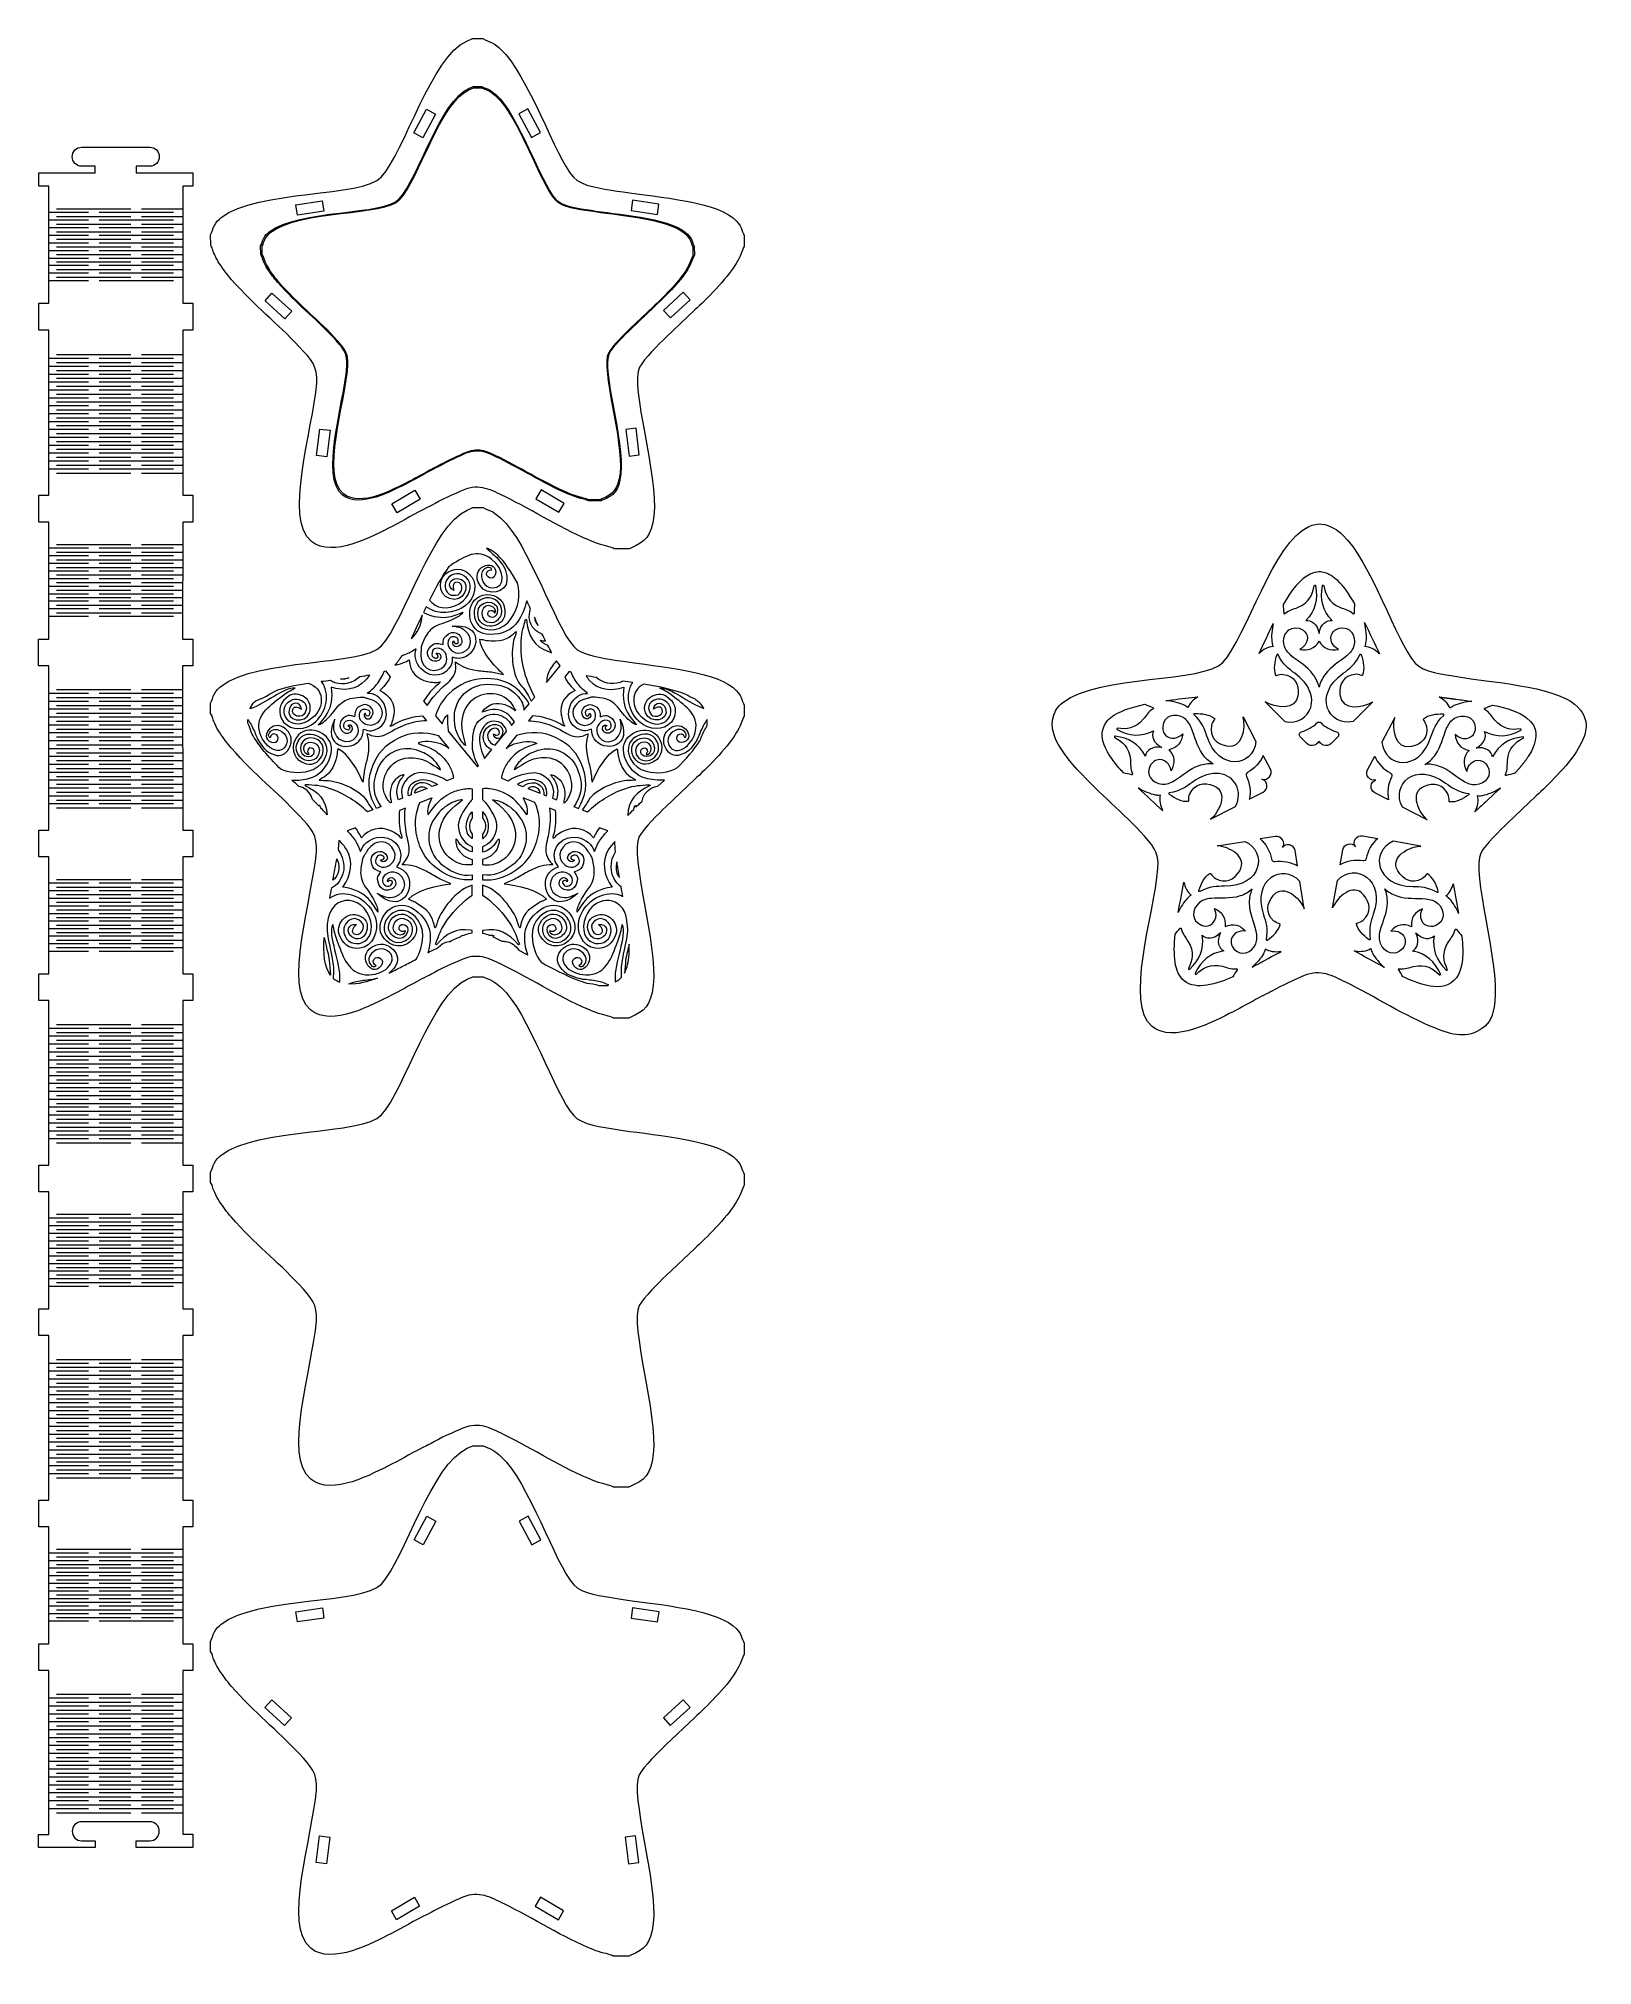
# Model space of a CAD drawing. Header units: centimetres. Extents: x -23.1 to 23.4, y -32.6 to 25.
import ezdxf

# ---------------------------------------------------------------- set-up
doc = ezdxf.new("R2010")
doc.units = ezdxf.units.CM
doc.header["$MEASUREMENT"] = 0
doc.layers.add('layer 1', color=7, linetype='Continuous')

msp = doc.modelspace()

# ---------------------------------------------------------------- linework, layer by layer
at = {"layer": 'layer 1', "color": 242, "lineweight": 9}
for points, knots in [([(-17.95295, 19.15569), (-17.95295, 19.15569), (-17.95227, 18.85248), (-17.95227, 18.85248), (-17.95227, 18.85248), (-17.89253, 18.7632), (-17.90621, 18.71486), (-17.83161, 18.55351), (-17.83161, 18.55351), (-17.78086, 18.44367), (-17.7446, 18.37714), (-17.68619, 18.28878), (-17.68619, 18.28878), (-17.56923, 18.1118), (-17.46514, 17.97221), (-17.3346, 17.82306), (-17.3346, 17.82306), (-16.60057, 16.98426), (-15.98165, 16.53266), (-15.30045, 15.80429), (-15.30045, 15.80429), (-14.93769, 15.41641), (-14.7409, 15.21463), (-14.78097, 14.71459), (-14.78097, 14.71459), (-14.89536, 13.28677), (-15.77806, 10.65553), (-14.93961, 9.98059), (-14.93961, 9.98059), (-14.30371, 9.46873), (-13.08315, 10.1522), (-12.52412, 10.43205), (-12.52412, 10.43205), (-12.16794, 10.61034), (-11.83553, 10.81789), (-11.47726, 10.99254), (-11.47726, 10.99254), (-11.40149, 11.02948), (-11.40783, 11.02398), (-11.3437, 11.06114), (-11.3437, 11.06114), (-11.07553, 11.21657), (-10.66919, 11.40175), (-10.39518, 11.51741), (-10.39518, 11.51741), (-9.9041, 11.7247), (-9.54354, 11.51096), (-9.15443, 11.32199), (-9.15443, 11.32199), (-8.30587, 10.90985), (-7.36851, 10.30694), (-6.48858, 9.95942), (-6.48858, 9.95942), (-6.27019, 9.87319), (-6.05104, 9.83368), (-5.94403, 9.79419), (-5.94403, 9.79419), (-5.8719, 9.76758), (-5.90792, 9.78124), (-5.87896, 9.76312), (-5.87896, 9.76312), (-5.87896, 9.76312), (-5.42547, 9.76414), (-5.42547, 9.76414), (-5.42547, 9.76414), (-5.41898, 9.76825), (-5.41028, 9.77236), (-5.40508, 9.77487), (-5.40508, 9.77487), (-5.40508, 9.77487), (-5.36471, 9.79466), (-5.36471, 9.79466), (-5.36471, 9.79466), (-4.96542, 9.9709), (-4.76436, 10.11778), (-4.69393, 10.74909), (-4.69393, 10.74909), (-4.55867, 11.96158), (-5.42178, 14.61587), (-5.12231, 15.19732), (-5.12231, 15.19732), (-4.99485, 15.44474), (-4.53725, 15.88795), (-4.33076, 16.09207), (-4.33076, 16.09207), (-4.33076, 16.09207), (-3.46958, 16.91355), (-3.46958, 16.91355), (-3.46958, 16.91355), (-3.12572, 17.2164), (-2.51961, 17.83928), (-2.2703, 18.23847), (-2.2703, 18.23847), (-2.21701, 18.32382), (-2.16355, 18.40492), (-2.11387, 18.51583), (-2.11387, 18.51583), (-2.11387, 18.51583), (-2.01175, 18.77268), (-2.01175, 18.77268), (-2.01175, 18.77268), (-2.00947, 18.77758), (-2.0028, 18.78122), (-2.00107, 18.79214), (-2.00107, 18.79214), (-1.99936, 18.8032), (-1.99408, 18.80543), (-1.98991, 18.81168), (-1.98991, 18.81168), (-1.98991, 18.81168), (-1.99065, 19.13591), (-1.99065, 19.13591), (-1.99065, 19.13591), (-2.07861, 19.2788), (-2.0395, 19.41854), (-2.32778, 19.66075), (-2.32778, 19.66075), (-2.95576, 20.1884), (-4.92178, 20.31954), (-5.79234, 20.46585), (-5.79234, 20.46585), (-6.25727, 20.54401), (-6.84935, 20.60056), (-7.09825, 20.87675), (-7.09825, 20.87675), (-7.65842, 21.49827), (-8.45339, 23.96466), (-9.28179, 24.71132), (-9.28179, 24.71132), (-9.34588, 24.76909), (-9.43996, 24.84643), (-9.52979, 24.89859), (-9.52979, 24.89859), (-9.61569, 24.94852), (-9.73027, 24.97433), (-9.81261, 25.02803), (-9.81261, 25.02803), (-9.81261, 25.02803), (-10.12504, 25.02732), (-10.12504, 25.02732), (-10.12504, 25.02732), (-10.12504, 25.02732), (-10.29175, 24.95133), (-10.29175, 24.95133), (-10.29175, 24.95133), (-11.3424, 24.49858), (-12.15319, 21.64188), (-12.84937, 20.88299), (-12.84937, 20.88299), (-13.41364, 20.26793), (-16.53695, 20.51809), (-17.63871, 19.67227), (-17.63871, 19.67227), (-17.71143, 19.61643), (-17.78318, 19.53555), (-17.84039, 19.43823), (-17.84039, 19.43823), (-17.89639, 19.343), (-17.90903, 19.23259), (-17.95295, 19.15569)], [0, 0, 0, 0, 0.02439024, 0.02439024, 0.02439024, 0.02439024, 0.04878049, 0.04878049, 0.04878049, 0.04878049, 0.07317073, 0.07317073, 0.07317073, 0.07317073, 0.09756098, 0.09756098, 0.09756098, 0.09756098, 0.12195122, 0.12195122, 0.12195122, 0.12195122, 0.14634146, 0.14634146, 0.14634146, 0.14634146, 0.17073171, 0.17073171, 0.17073171, 0.17073171, 0.19512195, 0.19512195, 0.19512195, 0.19512195, 0.2195122, 0.2195122, 0.2195122, 0.2195122, 0.24390244, 0.24390244, 0.24390244, 0.24390244, 0.26829268, 0.26829268, 0.26829268, 0.26829268, 0.29268293, 0.29268293, 0.29268293, 0.29268293, 0.31707317, 0.31707317, 0.31707317, 0.31707317, 0.34146341, 0.34146341, 0.34146341, 0.34146341, 0.36585366, 0.36585366, 0.36585366, 0.36585366, 0.3902439, 0.3902439, 0.3902439, 0.3902439, 0.41463415, 0.41463415, 0.41463415, 0.41463415, 0.43902439, 0.43902439, 0.43902439, 0.43902439, 0.46341463, 0.46341463, 0.46341463, 0.46341463, 0.48780488, 0.48780488, 0.48780488, 0.48780488, 0.51219512, 0.51219512, 0.51219512, 0.51219512, 0.53658537, 0.53658537, 0.53658537, 0.53658537, 0.56097561, 0.56097561, 0.56097561, 0.56097561, 0.58536585, 0.58536585, 0.58536585, 0.58536585, 0.6097561, 0.6097561, 0.6097561, 0.6097561, 0.63414634, 0.63414634, 0.63414634, 0.63414634, 0.65853659, 0.65853659, 0.65853659, 0.65853659, 0.68292683, 0.68292683, 0.68292683, 0.68292683, 0.70731707, 0.70731707, 0.70731707, 0.70731707, 0.73170732, 0.73170732, 0.73170732, 0.73170732, 0.75609756, 0.75609756, 0.75609756, 0.75609756, 0.7804878, 0.7804878, 0.7804878, 0.7804878, 0.80487805, 0.80487805, 0.80487805, 0.80487805, 0.82926829, 0.82926829, 0.82926829, 0.82926829, 0.85365854, 0.85365854, 0.85365854, 0.85365854, 0.87804878, 0.87804878, 0.87804878, 0.87804878, 0.90243902, 0.90243902, 0.90243902, 0.90243902, 0.92682927, 0.92682927, 0.92682927, 0.92682927, 0.95121951, 0.95121951, 0.95121951, 0.95121951, 1, 1, 1, 1]), ([(-16.45697, 18.82504), (-16.45697, 18.82504), (-16.45641, 18.57864), (-16.45641, 18.57864), (-16.45641, 18.57864), (-16.40786, 18.50608), (-16.41898, 18.4668), (-16.35836, 18.33568), (-16.35836, 18.33568), (-16.31712, 18.24641), (-16.28765, 18.19235), (-16.24018, 18.12055), (-16.24018, 18.12055), (-16.14513, 17.97672), (-16.06055, 17.86328), (-15.95447, 17.74208), (-15.95447, 17.74208), (-15.35795, 17.06042), (-14.85499, 16.69343), (-14.3014, 16.10151), (-14.3014, 16.10151), (-14.00661, 15.7863), (-13.84669, 15.62232), (-13.87925, 15.21597), (-13.87925, 15.21597), (-13.9722, 14.05564), (-14.68953, 11.91735), (-14.00817, 11.36887), (-14.00817, 11.36887), (-13.4914, 10.9529), (-12.49951, 11.50832), (-12.04521, 11.73575), (-12.04521, 11.73575), (-11.75576, 11.88063), (-11.48563, 12.0493), (-11.19448, 12.19123), (-11.19448, 12.19123), (-11.1329, 12.22125), (-11.13805, 12.21678), (-11.08594, 12.24697), (-11.08594, 12.24697), (-10.86801, 12.37329), (-10.53779, 12.52377), (-10.31512, 12.61776), (-10.31512, 12.61776), (-9.91604, 12.78622), (-9.62303, 12.61252), (-9.30682, 12.45895), (-9.30682, 12.45895), (-8.61723, 12.12403), (-7.85548, 11.63407), (-7.14041, 11.35166), (-7.14041, 11.35166), (-6.96293, 11.28158), (-6.78484, 11.24948), (-6.69787, 11.21739), (-6.69787, 11.21739), (-6.63926, 11.19576), (-6.66853, 11.20686), (-6.64499, 11.19213), (-6.64499, 11.19213), (-6.64499, 11.19213), (-6.27647, 11.19297), (-6.27647, 11.19297), (-6.27647, 11.19297), (-6.27119, 11.1963), (-6.26412, 11.19964), (-6.2599, 11.20168), (-6.2599, 11.20168), (-6.2599, 11.20168), (-6.22709, 11.21777), (-6.22709, 11.21777), (-6.22709, 11.21777), (-5.90261, 11.36099), (-5.73922, 11.48035), (-5.68198, 11.99339), (-5.68198, 11.99339), (-5.57206, 12.97872), (-6.27347, 15.13574), (-6.0301, 15.60826), (-6.0301, 15.60826), (-5.92652, 15.80932), (-5.55465, 16.1695), (-5.38684, 16.33538), (-5.38684, 16.33538), (-5.38684, 16.33538), (-4.687, 17.00296), (-4.687, 17.00296), (-4.687, 17.00296), (-4.40757, 17.24907), (-3.91501, 17.75525), (-3.71241, 18.07966), (-3.71241, 18.07966), (-3.6691, 18.14902), (-3.62565, 18.21493), (-3.58528, 18.30506), (-3.58528, 18.30506), (-3.58528, 18.30506), (-3.50229, 18.51379), (-3.50229, 18.51379), (-3.50229, 18.51379), (-3.50044, 18.51777), (-3.49502, 18.52073), (-3.49362, 18.5296), (-3.49362, 18.5296), (-3.49222, 18.53859), (-3.48794, 18.5404), (-3.48455, 18.54548), (-3.48455, 18.54548), (-3.48455, 18.54548), (-3.48514, 18.80897), (-3.48514, 18.80897), (-3.48514, 18.80897), (-3.55663, 18.92509), (-3.52485, 19.03865), (-3.75912, 19.23548), (-3.75912, 19.23548), (-4.26945, 19.66428), (-5.86714, 19.77085), (-6.5746, 19.88975), (-6.5746, 19.88975), (-6.95243, 19.95327), (-7.43359, 19.99922), (-7.63585, 20.22367), (-7.63585, 20.22367), (-8.09108, 20.72874), (-8.73712, 22.73307), (-9.41032, 23.33985), (-9.41032, 23.33985), (-9.4624, 23.38679), (-9.53886, 23.44964), (-9.61186, 23.49203), (-9.61186, 23.49203), (-9.68166, 23.53261), (-9.77478, 23.55358), (-9.8417, 23.59722), (-9.8417, 23.59722), (-9.8417, 23.59722), (-10.09559, 23.59664), (-10.09559, 23.59664), (-10.09559, 23.59664), (-10.09559, 23.59664), (-10.23107, 23.53489), (-10.23107, 23.53489), (-10.23107, 23.53489), (-11.08489, 23.16696), (-11.74378, 20.84545), (-12.30953, 20.22874), (-12.30953, 20.22874), (-12.76808, 19.72891), (-15.30625, 19.9322), (-16.2016, 19.24484), (-16.2016, 19.24484), (-16.2607, 19.19946), (-16.319, 19.13373), (-16.3655, 19.05465), (-16.3655, 19.05465), (-16.41101, 18.97726), (-16.42128, 18.88754), (-16.45697, 18.82504)], [0, 0, 0, 0, 0.02439024, 0.02439024, 0.02439024, 0.02439024, 0.04878049, 0.04878049, 0.04878049, 0.04878049, 0.07317073, 0.07317073, 0.07317073, 0.07317073, 0.09756098, 0.09756098, 0.09756098, 0.09756098, 0.12195122, 0.12195122, 0.12195122, 0.12195122, 0.14634146, 0.14634146, 0.14634146, 0.14634146, 0.17073171, 0.17073171, 0.17073171, 0.17073171, 0.19512195, 0.19512195, 0.19512195, 0.19512195, 0.2195122, 0.2195122, 0.2195122, 0.2195122, 0.24390244, 0.24390244, 0.24390244, 0.24390244, 0.26829268, 0.26829268, 0.26829268, 0.26829268, 0.29268293, 0.29268293, 0.29268293, 0.29268293, 0.31707317, 0.31707317, 0.31707317, 0.31707317, 0.34146341, 0.34146341, 0.34146341, 0.34146341, 0.36585366, 0.36585366, 0.36585366, 0.36585366, 0.3902439, 0.3902439, 0.3902439, 0.3902439, 0.41463415, 0.41463415, 0.41463415, 0.41463415, 0.43902439, 0.43902439, 0.43902439, 0.43902439, 0.46341463, 0.46341463, 0.46341463, 0.46341463, 0.48780488, 0.48780488, 0.48780488, 0.48780488, 0.51219512, 0.51219512, 0.51219512, 0.51219512, 0.53658537, 0.53658537, 0.53658537, 0.53658537, 0.56097561, 0.56097561, 0.56097561, 0.56097561, 0.58536585, 0.58536585, 0.58536585, 0.58536585, 0.6097561, 0.6097561, 0.6097561, 0.6097561, 0.63414634, 0.63414634, 0.63414634, 0.63414634, 0.65853659, 0.65853659, 0.65853659, 0.65853659, 0.68292683, 0.68292683, 0.68292683, 0.68292683, 0.70731707, 0.70731707, 0.70731707, 0.70731707, 0.73170732, 0.73170732, 0.73170732, 0.73170732, 0.75609756, 0.75609756, 0.75609756, 0.75609756, 0.7804878, 0.7804878, 0.7804878, 0.7804878, 0.80487805, 0.80487805, 0.80487805, 0.80487805, 0.82926829, 0.82926829, 0.82926829, 0.82926829, 0.85365854, 0.85365854, 0.85365854, 0.85365854, 0.87804878, 0.87804878, 0.87804878, 0.87804878, 0.90243902, 0.90243902, 0.90243902, 0.90243902, 0.92682927, 0.92682927, 0.92682927, 0.92682927, 0.95121951, 0.95121951, 0.95121951, 0.95121951, 1, 1, 1, 1]), ([(-16.40884, 18.81343), (-16.40884, 18.81343), (-16.40827, 18.56866), (-16.40827, 18.56866), (-16.40827, 18.56866), (-16.36005, 18.49658), (-16.37109, 18.45756), (-16.31087, 18.32731), (-16.31087, 18.32731), (-16.2699, 18.23864), (-16.24063, 18.18493), (-16.19348, 18.1136), (-16.19348, 18.1136), (-16.09908, 17.97073), (-16.01506, 17.85803), (-15.9097, 17.73762), (-15.9097, 17.73762), (-15.31723, 17.06045), (-14.81768, 16.69586), (-14.26785, 16.10783), (-14.26785, 16.10783), (-13.97506, 15.7947), (-13.81622, 15.63179), (-13.84852, 15.22814), (-13.84852, 15.22814), (-13.94076, 14.07554), (-14.65299, 11.95152), (-13.97626, 11.40662), (-13.97626, 11.40662), (-13.46301, 10.99338), (-12.47797, 11.54504), (-12.02681, 11.77091), (-12.02681, 11.77091), (-11.73935, 11.91481), (-11.47109, 12.08233), (-11.18195, 12.2233), (-11.18195, 12.2233), (-11.12079, 12.25311), (-11.12591, 12.24868), (-11.07415, 12.27867), (-11.07415, 12.27867), (-10.85773, 12.40413), (-10.52979, 12.55358), (-10.30865, 12.64693), (-10.30865, 12.64693), (-9.91233, 12.81423), (-9.62131, 12.64167), (-9.30726, 12.4891), (-9.30726, 12.4891), (-8.62238, 12.15635), (-7.86582, 11.66959), (-7.15563, 11.389), (-7.15563, 11.389), (-6.97936, 11.31937), (-6.80249, 11.28747), (-6.71612, 11.25558), (-6.71612, 11.25558), (-6.65791, 11.2341), (-6.68698, 11.24513), (-6.66361, 11.23049), (-6.66361, 11.23049), (-6.66361, 11.23049), (-6.29761, 11.23129), (-6.29761, 11.23129), (-6.29761, 11.23129), (-6.29237, 11.2346), (-6.28535, 11.23792), (-6.28115, 11.23995), (-6.28115, 11.23995), (-6.28115, 11.23995), (-6.24857, 11.25592), (-6.24857, 11.25592), (-6.24857, 11.25592), (-5.92633, 11.39817), (-5.76407, 11.51673), (-5.70726, 12.02635), (-5.70726, 12.02635), (-5.59817, 13.00512), (-6.29494, 15.14786), (-6.05328, 15.61722), (-6.05328, 15.61722), (-5.95042, 15.81694), (-5.58113, 16.17469), (-5.41449, 16.33945), (-5.41449, 16.33945), (-5.41449, 16.33945), (-4.7195, 17.00254), (-4.7195, 17.00254), (-4.7195, 17.00254), (-4.442, 17.24699), (-3.95287, 17.74978), (-3.75168, 18.07201), (-3.75168, 18.07201), (-3.70867, 18.14091), (-3.66553, 18.20637), (-3.62544, 18.2959), (-3.62544, 18.2959), (-3.62544, 18.2959), (-3.54304, 18.50324), (-3.54304, 18.50324), (-3.54304, 18.50324), (-3.5412, 18.50719), (-3.53582, 18.51013), (-3.53442, 18.51894), (-3.53442, 18.51894), (-3.53304, 18.52787), (-3.52878, 18.52968), (-3.52542, 18.53472), (-3.52542, 18.53472), (-3.52542, 18.53472), (-3.52603, 18.79646), (-3.52603, 18.79646), (-3.52603, 18.79646), (-3.59703, 18.91181), (-3.56548, 19.02461), (-3.79816, 19.22016), (-3.79816, 19.22016), (-4.30502, 19.64614), (-5.89176, 19.75213), (-6.59437, 19.87029), (-6.59437, 19.87029), (-6.96962, 19.93342), (-7.44747, 19.9791), (-7.64837, 20.20207), (-7.64837, 20.20207), (-8.10051, 20.70383), (-8.74227, 22.69488), (-9.4109, 23.29768), (-9.4109, 23.29768), (-9.46263, 23.34431), (-9.53856, 23.40675), (-9.61107, 23.44887), (-9.61107, 23.44887), (-9.68039, 23.48918), (-9.77287, 23.51002), (-9.83933, 23.55337), (-9.83933, 23.55337), (-9.83933, 23.55337), (-10.09149, 23.55282), (-10.09149, 23.55282), (-10.09149, 23.55282), (-10.09149, 23.55282), (-10.22603, 23.49148), (-10.22603, 23.49148), (-10.22603, 23.49148), (-11.07396, 23.12607), (-11.72815, 20.82004), (-12.28997, 20.20747), (-12.28997, 20.20747), (-12.74534, 19.711), (-15.2661, 19.91314), (-16.15525, 19.23042), (-16.15525, 19.23042), (-16.21394, 19.18535), (-16.27184, 19.12006), (-16.31801, 19.0415), (-16.31801, 19.0415), (-16.36321, 18.96463), (-16.3734, 18.8755), (-16.40884, 18.81343)], [0, 0, 0, 0, 0.02439024, 0.02439024, 0.02439024, 0.02439024, 0.04878049, 0.04878049, 0.04878049, 0.04878049, 0.07317073, 0.07317073, 0.07317073, 0.07317073, 0.09756098, 0.09756098, 0.09756098, 0.09756098, 0.12195122, 0.12195122, 0.12195122, 0.12195122, 0.14634146, 0.14634146, 0.14634146, 0.14634146, 0.17073171, 0.17073171, 0.17073171, 0.17073171, 0.19512195, 0.19512195, 0.19512195, 0.19512195, 0.2195122, 0.2195122, 0.2195122, 0.2195122, 0.24390244, 0.24390244, 0.24390244, 0.24390244, 0.26829268, 0.26829268, 0.26829268, 0.26829268, 0.29268293, 0.29268293, 0.29268293, 0.29268293, 0.31707317, 0.31707317, 0.31707317, 0.31707317, 0.34146341, 0.34146341, 0.34146341, 0.34146341, 0.36585366, 0.36585366, 0.36585366, 0.36585366, 0.3902439, 0.3902439, 0.3902439, 0.3902439, 0.41463415, 0.41463415, 0.41463415, 0.41463415, 0.43902439, 0.43902439, 0.43902439, 0.43902439, 0.46341463, 0.46341463, 0.46341463, 0.46341463, 0.48780488, 0.48780488, 0.48780488, 0.48780488, 0.51219512, 0.51219512, 0.51219512, 0.51219512, 0.53658537, 0.53658537, 0.53658537, 0.53658537, 0.56097561, 0.56097561, 0.56097561, 0.56097561, 0.58536585, 0.58536585, 0.58536585, 0.58536585, 0.6097561, 0.6097561, 0.6097561, 0.6097561, 0.63414634, 0.63414634, 0.63414634, 0.63414634, 0.65853659, 0.65853659, 0.65853659, 0.65853659, 0.68292683, 0.68292683, 0.68292683, 0.68292683, 0.70731707, 0.70731707, 0.70731707, 0.70731707, 0.73170732, 0.73170732, 0.73170732, 0.73170732, 0.75609756, 0.75609756, 0.75609756, 0.75609756, 0.7804878, 0.7804878, 0.7804878, 0.7804878, 0.80487805, 0.80487805, 0.80487805, 0.80487805, 0.82926829, 0.82926829, 0.82926829, 0.82926829, 0.85365854, 0.85365854, 0.85365854, 0.85365854, 0.87804878, 0.87804878, 0.87804878, 0.87804878, 0.90243902, 0.90243902, 0.90243902, 0.90243902, 0.92682927, 0.92682927, 0.92682927, 0.92682927, 0.95121951, 0.95121951, 0.95121951, 0.95121951, 1, 1, 1, 1]), ([(-18.78988, -28.69365), (-18.78988, -28.69365), (-18.78988, -24.49017), (-18.78988, -24.49017), (-18.78988, -24.49017), (-18.78988, -24.49017), (-18.78988, -23.79888), (-18.78988, -23.79888), (-18.78988, -23.79888), (-18.78988, -23.79888), (-18.48252, -23.79888), (-18.48252, -23.79888), (-18.48252, -23.79888), (-18.48252, -23.79888), (-18.48252, -22.99888), (-18.48252, -22.99888), (-18.48252, -22.99888), (-18.48252, -22.99888), (-18.78988, -22.99888), (-18.78988, -22.99888), (-18.78988, -22.99888), (-18.78988, -22.99888), (-18.78988, -19.49888), (-18.78988, -19.49888), (-18.78988, -19.49888), (-18.78988, -19.49888), (-18.48252, -19.49888), (-18.48252, -19.49888), (-18.48252, -19.49888), (-18.48252, -19.49888), (-18.48252, -18.69888), (-18.48252, -18.69888), (-18.48252, -18.69888), (-18.48252, -18.69888), (-18.78988, -18.69888), (-18.78988, -18.69888), (-18.78988, -18.69888), (-18.78988, -18.69888), (-18.78988, -13.77829), (-18.78988, -13.77829), (-18.78988, -13.77829), (-18.78988, -13.77829), (-18.48252, -13.77829), (-18.48252, -13.77829), (-18.48252, -13.77829), (-18.48252, -13.77829), (-18.48252, -12.97829), (-18.48252, -12.97829), (-18.48252, -12.97829), (-18.48252, -12.97829), (-18.78988, -12.97829), (-18.78988, -12.97829), (-18.78988, -12.97829), (-18.78988, -12.97829), (-18.78988, -9.47829), (-18.78988, -9.47829), (-18.78988, -9.47829), (-18.78988, -9.47829), (-18.48252, -9.47829), (-18.48252, -9.47829), (-18.48252, -9.47829), (-18.48252, -9.47829), (-18.48252, -8.67829), (-18.48252, -8.67829), (-18.48252, -8.67829), (-18.48252, -8.67829), (-18.78988, -8.67829), (-18.78988, -8.67829), (-18.78988, -8.67829), (-18.78988, -8.67829), (-18.78988, -3.75772), (-18.78988, -3.75772), (-18.78988, -3.75772), (-18.78988, -3.75772), (-18.48252, -3.75772), (-18.48252, -3.75772), (-18.48252, -3.75772), (-18.48252, -3.75772), (-18.48252, -2.95772), (-18.48252, -2.95772), (-18.48252, -2.95772), (-18.48252, -2.95772), (-18.78988, -2.95772), (-18.78988, -2.95772), (-18.78988, -2.95772), (-18.78988, -2.95772), (-18.78988, 0.54228), (-18.78988, 0.54228), (-18.78988, 0.54228), (-18.78988, 0.54228), (-18.48252, 0.54228), (-18.48252, 0.54228), (-18.48252, 0.54228), (-18.48252, 0.54228), (-18.48252, 1.34228), (-18.48252, 1.34228), (-18.48252, 1.34228), (-18.48252, 1.34228), (-18.78988, 1.34228), (-18.78988, 1.34228), (-18.78988, 1.34228), (-18.78988, 1.34228), (-18.79352, 6.25948), (-18.79352, 6.25948), (-18.79352, 6.25948), (-18.79352, 6.25948), (-18.48616, 6.25948), (-18.48616, 6.25948), (-18.48616, 6.25948), (-18.48616, 6.25948), (-18.48616, 7.05948), (-18.48616, 7.05948), (-18.48616, 7.05948), (-18.48616, 7.05948), (-18.79352, 7.05948), (-18.79352, 7.05948), (-18.79352, 7.05948), (-18.79352, 7.05948), (-18.78988, 10.56286), (-18.78988, 10.56286), (-18.78988, 10.56286), (-18.78988, 10.56286), (-18.48252, 10.56286), (-18.48252, 10.56286), (-18.48252, 10.56286), (-18.48252, 10.56286), (-18.48252, 11.36286), (-18.48252, 11.36286), (-18.48252, 11.36286), (-18.48252, 11.36286), (-18.78988, 11.36286), (-18.78988, 11.36286), (-18.78988, 11.36286), (-18.78988, 11.36286), (-18.78988, 15.60992), (-18.78988, 15.60992), (-18.78988, 15.60992), (-18.78988, 15.60992), (-18.78988, 16.30638), (-18.78988, 16.30638), (-18.78988, 16.30638), (-18.78988, 16.30638), (-18.48252, 16.30638), (-18.48252, 16.30638), (-18.48252, 16.30638), (-18.48252, 16.30638), (-18.48252, 17.10638), (-18.48252, 17.10638), (-18.48252, 17.10638), (-18.48252, 17.10638), (-18.78988, 17.10638), (-18.78988, 17.10638), (-18.78988, 17.10638), (-18.78988, 17.10638), (-18.78988, 20.15879), (-18.78988, 20.15879), (-18.78988, 20.15879), (-18.78988, 20.15879), (-18.78988, 20.45981), (-18.78988, 20.45981), (-18.78988, 20.45981), (-18.78988, 20.45981), (-18.78988, 20.46981), (-18.78988, 20.46981), (-18.78988, 20.46981), (-18.78988, 20.46981), (-18.78988, 20.54178), (-18.78988, 20.54178), (-18.78988, 20.54178), (-18.78988, 20.54178), (-18.78988, 20.60512), (-18.78988, 20.60512), (-18.78988, 20.60512), (-18.78988, 20.60512), (-18.78988, 20.61042), (-18.78988, 20.61042), (-18.78988, 20.61042), (-18.78988, 20.61042), (-18.48252, 20.61042), (-18.48252, 20.61042), (-18.48252, 20.61042), (-18.48252, 20.61042), (-18.48252, 20.61051), (-18.48252, 20.61051), (-18.48252, 20.61051), (-18.48252, 20.61051), (-18.48252, 20.73736), (-18.48252, 20.73736), (-18.48252, 20.73736), (-18.48252, 20.73736), (-18.48252, 21.00205), (-18.48252, 21.00205), (-18.48252, 21.00205), (-18.48252, 21.00205), (-18.48252, 21.00639), (-18.48252, 21.00639), (-18.48252, 21.00639), (-18.85262, 21.00639), (-19.22091, 21.00512), (-19.59176, 21.00512), (-19.59176, 21.00512), (-19.59176, 21.00512), (-19.99176, 21.00512), (-19.99176, 21.00512), (-19.99176, 21.00512), (-19.99176, 21.00512), (-20.17915, 21.00512), (-20.17915, 21.00512), (-20.17915, 21.00512), (-20.17915, 21.00512), (-20.17915, 21.2085), (-20.17915, 21.2085), (-20.17915, 21.2085), (-20.17915, 21.2085), (-19.77306, 21.2085), (-19.77306, 21.2085), (-19.77306, 21.2085), (-19.61662, 21.2085), (-19.48863, 21.33649), (-19.48863, 21.49294), (-19.48863, 21.49294), (-19.48863, 21.49294), (-19.48863, 21.49294), (-19.48863, 21.49294), (-19.48863, 21.49294), (-19.48863, 21.64938), (-19.61662, 21.77736), (-19.77306, 21.77736), (-19.77306, 21.77736), (-19.77306, 21.77736), (-21.81034, 21.77736), (-21.81034, 21.77736), (-21.81034, 21.77736), (-21.96678, 21.77736), (-22.09477, 21.64938), (-22.09477, 21.49294), (-22.09477, 21.49294), (-22.09477, 21.49294), (-22.09477, 21.49294), (-22.09477, 21.49294), (-22.09477, 21.49294), (-22.09477, 21.33649), (-21.96678, 21.2085), (-21.81034, 21.2085), (-21.81034, 21.2085), (-21.81034, 21.2085), (-21.40425, 21.2085), (-21.40425, 21.2085), (-21.40425, 21.2085), (-21.40425, 21.2085), (-21.40425, 21.00512), (-21.40425, 21.00512), (-21.40425, 21.00512), (-21.40425, 21.00512), (-21.59176, 21.00512), (-21.59176, 21.00512), (-21.59176, 21.00512), (-21.59176, 21.00512), (-21.99176, 21.00512), (-21.99176, 21.00512), (-21.99176, 21.00512), (-21.99176, 21.00512), (-22.39176, 21.00512), (-22.39176, 21.00512), (-22.39176, 21.00512), (-22.39176, 21.00512), (-22.49328, 21.00512), (-22.49328, 21.00512), (-22.49328, 21.00512), (-22.49328, 21.00512), (-22.56353, 21.00512), (-22.56353, 21.00512), (-22.56353, 21.00512), (-22.56353, 21.00512), (-22.78988, 21.00512), (-22.78988, 21.00512), (-22.78988, 21.00512), (-22.78988, 21.00512), (-23.09724, 21.00512), (-23.09724, 21.00512), (-23.09724, 21.00512), (-23.09724, 21.00512), (-23.09724, 20.61376), (-23.09724, 20.61376), (-23.09724, 20.61376), (-23.09724, 20.61376), (-22.78988, 20.61376), (-22.78988, 20.61376), (-22.78988, 20.61376), (-22.78988, 20.61376), (-22.78988, 20.54178), (-22.78988, 20.54178), (-22.78988, 20.54178), (-22.78988, 20.54178), (-22.78988, 20.46981), (-22.78988, 20.46981), (-22.78988, 20.46981), (-22.78988, 20.46981), (-22.78988, 20.32249), (-22.78988, 20.32249), (-22.78988, 20.32249), (-22.78988, 20.32249), (-22.78988, 20.15879), (-22.78988, 20.15879), (-22.78988, 20.15879), (-22.78988, 20.15879), (-22.78988, 17.10638), (-22.78988, 17.10638), (-22.78988, 17.10638), (-22.78988, 17.10638), (-23.09724, 17.10638), (-23.09724, 17.10638), (-23.09724, 17.10638), (-23.09724, 17.10638), (-23.09724, 16.30638), (-23.09724, 16.30638), (-23.09724, 16.30638), (-23.09724, 16.30638), (-22.78988, 16.30638), (-22.78988, 16.30638), (-22.78988, 16.30638), (-22.78988, 16.30638), (-22.78988, 15.60992), (-22.78988, 15.60992), (-22.78988, 15.60992), (-22.78988, 15.60992), (-22.78988, 11.36286), (-22.78988, 11.36286), (-22.78988, 11.36286), (-22.78988, 11.36286), (-23.09724, 11.36286), (-23.09724, 11.36286), (-23.09724, 11.36286), (-23.09724, 11.36286), (-23.09724, 10.56286), (-23.09724, 10.56286), (-23.09724, 10.56286), (-23.09724, 10.56286), (-22.78988, 10.56286), (-22.78988, 10.56286), (-22.78988, 10.56286), (-22.78988, 10.56286), (-22.79352, 7.05948), (-22.79352, 7.05948), (-22.79352, 7.05948), (-22.79352, 7.05948), (-23.10088, 7.05948), (-23.10088, 7.05948), (-23.10088, 7.05948), (-23.10088, 7.05948), (-23.10088, 6.25948), (-23.10088, 6.25948), (-23.10088, 6.25948), (-23.10088, 6.25948), (-22.79352, 6.25948), (-22.79352, 6.25948), (-22.79352, 6.25948), (-22.79352, 6.25948), (-22.78988, 1.34228), (-22.78988, 1.34228), (-22.78988, 1.34228), (-22.78988, 1.34228), (-23.09724, 1.34228), (-23.09724, 1.34228), (-23.09724, 1.34228), (-23.09724, 1.34228), (-23.09724, 0.54228), (-23.09724, 0.54228), (-23.09724, 0.54228), (-23.09724, 0.54228), (-22.78988, 0.54228), (-22.78988, 0.54228), (-22.78988, 0.54228), (-22.78988, 0.54228), (-22.78988, -2.95772), (-22.78988, -2.95772), (-22.78988, -2.95772), (-22.78988, -2.95772), (-23.09724, -2.95772), (-23.09724, -2.95772), (-23.09724, -2.95772), (-23.09724, -2.95772), (-23.09724, -3.75772), (-23.09724, -3.75772), (-23.09724, -3.75772), (-23.09724, -3.75772), (-22.78988, -3.75772), (-22.78988, -3.75772), (-22.78988, -3.75772), (-22.78988, -3.75772), (-22.78988, -8.67829), (-22.78988, -8.67829), (-22.78988, -8.67829), (-22.78988, -8.67829), (-23.09724, -8.67829), (-23.09724, -8.67829), (-23.09724, -8.67829), (-23.09724, -8.67829), (-23.09724, -9.47829), (-23.09724, -9.47829), (-23.09724, -9.47829), (-23.09724, -9.47829), (-22.78988, -9.47829), (-22.78988, -9.47829), (-22.78988, -9.47829), (-22.78988, -9.47829), (-22.78988, -12.97829), (-22.78988, -12.97829), (-22.78988, -12.97829), (-22.78988, -12.97829), (-23.09724, -12.97829), (-23.09724, -12.97829), (-23.09724, -12.97829), (-23.09724, -12.97829), (-23.09724, -13.77829), (-23.09724, -13.77829), (-23.09724, -13.77829), (-23.09724, -13.77829), (-22.78988, -13.77829), (-22.78988, -13.77829), (-22.78988, -13.77829), (-22.78988, -13.77829), (-22.78988, -18.69888), (-22.78988, -18.69888), (-22.78988, -18.69888), (-22.78988, -18.69888), (-23.09724, -18.69888), (-23.09724, -18.69888), (-23.09724, -18.69888), (-23.09724, -18.69888), (-23.09724, -19.49888), (-23.09724, -19.49888), (-23.09724, -19.49888), (-23.09724, -19.49888), (-22.78988, -19.49888), (-22.78988, -19.49888), (-22.78988, -19.49888), (-22.78988, -19.49888), (-22.78988, -22.99888), (-22.78988, -22.99888), (-22.78988, -22.99888), (-22.78988, -22.99888), (-23.09724, -22.99888), (-23.09724, -22.99888), (-23.09724, -22.99888), (-23.09724, -22.99888), (-23.09724, -23.79888), (-23.09724, -23.79888), (-23.09724, -23.79888), (-23.09724, -23.79888), (-22.78988, -23.79888), (-22.78988, -23.79888), (-22.78988, -23.79888), (-22.78988, -23.79888), (-22.78988, -24.49017), (-22.78988, -24.49017), (-22.78988, -24.49017), (-22.78988, -24.49017), (-22.78988, -28.7018), (-22.78988, -28.7018), (-22.78988, -28.7018), (-22.78988, -28.7018), (-23.10088, -28.7018), (-23.10088, -28.7018), (-23.10088, -28.7018), (-23.10088, -28.7018), (-23.10088, -29.09777), (-23.10088, -29.09777), (-23.10088, -29.09777), (-23.10088, -29.09777), (-22.78988, -29.09777), (-22.78988, -29.09777), (-22.78988, -29.09777), (-22.78988, -29.09777), (-22.72257, -29.09777), (-22.72257, -29.09777), (-22.72257, -29.09777), (-22.72257, -29.09777), (-22.38176, -29.09777), (-22.38176, -29.09777), (-22.38176, -29.09777), (-22.38176, -29.09777), (-21.98176, -29.09777), (-21.98176, -29.09777), (-21.98176, -29.09777), (-21.98176, -29.09777), (-21.58176, -29.09777), (-21.58176, -29.09777), (-21.58176, -29.09777), (-21.58176, -29.09777), (-21.40425, -29.09777), (-21.40425, -29.09777), (-21.40425, -29.09777), (-21.40425, -29.09777), (-21.40425, -28.89439), (-21.40425, -28.89439), (-21.40425, -28.89439), (-21.40425, -28.89439), (-21.81034, -28.89439), (-21.81034, -28.89439), (-21.81034, -28.89439), (-21.96678, -28.89439), (-22.09477, -28.7664), (-22.09477, -28.60995), (-22.09477, -28.60995), (-22.09477, -28.60995), (-22.09477, -28.60995), (-22.09477, -28.60995), (-22.09477, -28.60995), (-22.09477, -28.45351), (-21.96678, -28.32553), (-21.81034, -28.32553), (-21.81034, -28.32553), (-21.81034, -28.32553), (-19.77306, -28.32553), (-19.77306, -28.32553), (-19.77306, -28.32553), (-19.61662, -28.32553), (-19.48863, -28.45351), (-19.48863, -28.60995), (-19.48863, -28.60995), (-19.48863, -28.60995), (-19.48863, -28.60995), (-19.48863, -28.60995), (-19.48863, -28.60995), (-19.48863, -28.7664), (-19.61662, -28.89439), (-19.77306, -28.89439), (-19.77306, -28.89439), (-19.77306, -28.89439), (-20.17915, -28.89439), (-20.17915, -28.89439), (-20.17915, -28.89439), (-20.17915, -28.89439), (-20.17915, -29.09777), (-20.17915, -29.09777), (-20.17915, -29.09777), (-20.17915, -29.09777), (-19.98176, -29.09777), (-19.98176, -29.09777), (-19.98176, -29.09777), (-19.98176, -29.09777), (-19.58176, -29.09777), (-19.58176, -29.09777), (-19.58176, -29.09777), (-19.58176, -29.09777), (-19.31826, -29.09777), (-19.31826, -29.09777), (-19.31826, -29.09777), (-19.31826, -29.09777), (-19.19176, -29.09777), (-19.19176, -29.09777), (-19.19176, -29.09777), (-19.19176, -29.09777), (-18.79063, -29.09777), (-18.79063, -29.09777), (-18.79063, -29.09777), (-18.79063, -29.09777), (-18.48252, -29.09777), (-18.48252, -29.09777), (-18.48252, -29.09777), (-18.48252, -29.09777), (-18.48252, -28.95834), (-18.48252, -28.95834), (-18.48252, -28.95834), (-18.48252, -28.95834), (-18.48252, -28.69365), (-18.48252, -28.69365), (-18.48252, -28.69365), (-18.48252, -28.69365), (-18.78988, -28.69365), (-18.78988, -28.69365)], [0, 0, 0, 0, 0.00694444, 0.00694444, 0.00694444, 0.00694444, 0.01388889, 0.01388889, 0.01388889, 0.01388889, 0.02083333, 0.02083333, 0.02083333, 0.02083333, 0.02777778, 0.02777778, 0.02777778, 0.02777778, 0.03472222, 0.03472222, 0.03472222, 0.03472222, 0.04166667, 0.04166667, 0.04166667, 0.04166667, 0.04861111, 0.04861111, 0.04861111, 0.04861111, 0.05555556, 0.05555556, 0.05555556, 0.05555556, 0.0625, 0.0625, 0.0625, 0.0625, 0.06944444, 0.06944444, 0.06944444, 0.06944444, 0.07638889, 0.07638889, 0.07638889, 0.07638889, 0.08333333, 0.08333333, 0.08333333, 0.08333333, 0.09027778, 0.09027778, 0.09027778, 0.09027778, 0.09722222, 0.09722222, 0.09722222, 0.09722222, 0.10416667, 0.10416667, 0.10416667, 0.10416667, 0.11111111, 0.11111111, 0.11111111, 0.11111111, 0.11805556, 0.11805556, 0.11805556, 0.11805556, 0.125, 0.125, 0.125, 0.125, 0.13194444, 0.13194444, 0.13194444, 0.13194444, 0.13888889, 0.13888889, 0.13888889, 0.13888889, 0.14583333, 0.14583333, 0.14583333, 0.14583333, 0.15277778, 0.15277778, 0.15277778, 0.15277778, 0.15972222, 0.15972222, 0.15972222, 0.15972222, 0.16666667, 0.16666667, 0.16666667, 0.16666667, 0.17361111, 0.17361111, 0.17361111, 0.17361111, 0.18055556, 0.18055556, 0.18055556, 0.18055556, 0.1875, 0.1875, 0.1875, 0.1875, 0.19444444, 0.19444444, 0.19444444, 0.19444444, 0.20138889, 0.20138889, 0.20138889, 0.20138889, 0.20833333, 0.20833333, 0.20833333, 0.20833333, 0.21527778, 0.21527778, 0.21527778, 0.21527778, 0.22222222, 0.22222222, 0.22222222, 0.22222222, 0.22916667, 0.22916667, 0.22916667, 0.22916667, 0.23611111, 0.23611111, 0.23611111, 0.23611111, 0.24305556, 0.24305556, 0.24305556, 0.24305556, 0.25, 0.25, 0.25, 0.25, 0.25694444, 0.25694444, 0.25694444, 0.25694444, 0.26388889, 0.26388889, 0.26388889, 0.26388889, 0.27083333, 0.27083333, 0.27083333, 0.27083333, 0.27777778, 0.27777778, 0.27777778, 0.27777778, 0.28472222, 0.28472222, 0.28472222, 0.28472222, 0.29166667, 0.29166667, 0.29166667, 0.29166667, 0.29861111, 0.29861111, 0.29861111, 0.29861111, 0.30555556, 0.30555556, 0.30555556, 0.30555556, 0.3125, 0.3125, 0.3125, 0.3125, 0.31944444, 0.31944444, 0.31944444, 0.31944444, 0.32638889, 0.32638889, 0.32638889, 0.32638889, 0.33333333, 0.33333333, 0.33333333, 0.33333333, 0.34027778, 0.34027778, 0.34027778, 0.34027778, 0.34722222, 0.34722222, 0.34722222, 0.34722222, 0.35416667, 0.35416667, 0.35416667, 0.35416667, 0.36111111, 0.36111111, 0.36111111, 0.36111111, 0.36805556, 0.36805556, 0.36805556, 0.36805556, 0.375, 0.375, 0.375, 0.375, 0.38194444, 0.38194444, 0.38194444, 0.38194444, 0.38888889, 0.38888889, 0.38888889, 0.38888889, 0.39583333, 0.39583333, 0.39583333, 0.39583333, 0.40277778, 0.40277778, 0.40277778, 0.40277778, 0.40972222, 0.40972222, 0.40972222, 0.40972222, 0.41666667, 0.41666667, 0.41666667, 0.41666667, 0.42361111, 0.42361111, 0.42361111, 0.42361111, 0.43055556, 0.43055556, 0.43055556, 0.43055556, 0.4375, 0.4375, 0.4375, 0.4375, 0.44444444, 0.44444444, 0.44444444, 0.44444444, 0.45138889, 0.45138889, 0.45138889, 0.45138889, 0.45833333, 0.45833333, 0.45833333, 0.45833333, 0.46527778, 0.46527778, 0.46527778, 0.46527778, 0.47222222, 0.47222222, 0.47222222, 0.47222222, 0.47916667, 0.47916667, 0.47916667, 0.47916667, 0.48611111, 0.48611111, 0.48611111, 0.48611111, 0.49305556, 0.49305556, 0.49305556, 0.49305556, 0.5, 0.5, 0.5, 0.5, 0.50694444, 0.50694444, 0.50694444, 0.50694444, 0.51388889, 0.51388889, 0.51388889, 0.51388889, 0.52083333, 0.52083333, 0.52083333, 0.52083333, 0.52777778, 0.52777778, 0.52777778, 0.52777778, 0.53472222, 0.53472222, 0.53472222, 0.53472222, 0.54166667, 0.54166667, 0.54166667, 0.54166667, 0.54861111, 0.54861111, 0.54861111, 0.54861111, 0.55555556, 0.55555556, 0.55555556, 0.55555556, 0.5625, 0.5625, 0.5625, 0.5625, 0.56944444, 0.56944444, 0.56944444, 0.56944444, 0.57638889, 0.57638889, 0.57638889, 0.57638889, 0.58333333, 0.58333333, 0.58333333, 0.58333333, 0.59027778, 0.59027778, 0.59027778, 0.59027778, 0.59722222, 0.59722222, 0.59722222, 0.59722222, 0.60416667, 0.60416667, 0.60416667, 0.60416667, 0.61111111, 0.61111111, 0.61111111, 0.61111111, 0.61805556, 0.61805556, 0.61805556, 0.61805556, 0.625, 0.625, 0.625, 0.625, 0.63194444, 0.63194444, 0.63194444, 0.63194444, 0.63888889, 0.63888889, 0.63888889, 0.63888889, 0.64583333, 0.64583333, 0.64583333, 0.64583333, 0.65277778, 0.65277778, 0.65277778, 0.65277778, 0.65972222, 0.65972222, 0.65972222, 0.65972222, 0.66666667, 0.66666667, 0.66666667, 0.66666667, 0.67361111, 0.67361111, 0.67361111, 0.67361111, 0.68055556, 0.68055556, 0.68055556, 0.68055556, 0.6875, 0.6875, 0.6875, 0.6875, 0.69444444, 0.69444444, 0.69444444, 0.69444444, 0.70138889, 0.70138889, 0.70138889, 0.70138889, 0.70833333, 0.70833333, 0.70833333, 0.70833333, 0.71527778, 0.71527778, 0.71527778, 0.71527778, 0.72222222, 0.72222222, 0.72222222, 0.72222222, 0.72916667, 0.72916667, 0.72916667, 0.72916667, 0.73611111, 0.73611111, 0.73611111, 0.73611111, 0.74305556, 0.74305556, 0.74305556, 0.74305556, 0.75, 0.75, 0.75, 0.75, 0.75694444, 0.75694444, 0.75694444, 0.75694444, 0.76388889, 0.76388889, 0.76388889, 0.76388889, 0.77083333, 0.77083333, 0.77083333, 0.77083333, 0.77777778, 0.77777778, 0.77777778, 0.77777778, 0.78472222, 0.78472222, 0.78472222, 0.78472222, 0.79166667, 0.79166667, 0.79166667, 0.79166667, 0.79861111, 0.79861111, 0.79861111, 0.79861111, 0.80555556, 0.80555556, 0.80555556, 0.80555556, 0.8125, 0.8125, 0.8125, 0.8125, 0.81944444, 0.81944444, 0.81944444, 0.81944444, 0.82638889, 0.82638889, 0.82638889, 0.82638889, 0.83333333, 0.83333333, 0.83333333, 0.83333333, 0.84027778, 0.84027778, 0.84027778, 0.84027778, 0.84722222, 0.84722222, 0.84722222, 0.84722222, 0.85416667, 0.85416667, 0.85416667, 0.85416667, 0.86111111, 0.86111111, 0.86111111, 0.86111111, 0.86805556, 0.86805556, 0.86805556, 0.86805556, 0.875, 0.875, 0.875, 0.875, 0.88194444, 0.88194444, 0.88194444, 0.88194444, 0.88888889, 0.88888889, 0.88888889, 0.88888889, 0.89583333, 0.89583333, 0.89583333, 0.89583333, 0.90277778, 0.90277778, 0.90277778, 0.90277778, 0.90972222, 0.90972222, 0.90972222, 0.90972222, 0.91666667, 0.91666667, 0.91666667, 0.91666667, 0.92361111, 0.92361111, 0.92361111, 0.92361111, 0.93055556, 0.93055556, 0.93055556, 0.93055556, 0.9375, 0.9375, 0.9375, 0.9375, 0.94444444, 0.94444444, 0.94444444, 0.94444444, 0.95138889, 0.95138889, 0.95138889, 0.95138889, 0.95833333, 0.95833333, 0.95833333, 0.95833333, 0.96527778, 0.96527778, 0.96527778, 0.96527778, 0.97222222, 0.97222222, 0.97222222, 0.97222222, 0.97916667, 0.97916667, 0.97916667, 0.97916667, 0.98611111, 0.98611111, 0.98611111, 0.98611111, 1, 1, 1, 1]), ([(-17.95254, 5.13982), (-17.95254, 5.13982), (-17.95254, 4.83661), (-17.95254, 4.83661), (-17.95254, 4.83661), (-17.893, 4.74719), (-17.90679, 4.69888), (-17.83256, 4.53737), (-17.83256, 4.53737), (-17.78205, 4.42741), (-17.74594, 4.3608), (-17.68773, 4.27231), (-17.68773, 4.27231), (-17.57117, 4.09507), (-17.4674, 3.95524), (-17.3372, 3.8058), (-17.3372, 3.8058), (-16.60506, 2.96534), (-15.98716, 2.51235), (-15.3076, 1.78244), (-15.3076, 1.78244), (-14.94572, 1.39375), (-14.74939, 1.19152), (-14.79058, 0.69158), (-14.79058, 0.69158), (-14.90819, -0.73598), (-15.79682, -3.36523), (-14.9599, -4.04205), (-14.9599, -4.04205), (-14.32516, -4.55535), (-13.10306, -3.87463), (-12.5434, -3.59604), (-12.5434, -3.59604), (-12.28028, -3.46508), (-12.03007, -3.31815), (-11.77289, -3.18029), (-11.77289, -3.18029), (-11.68154, -3.13132), (-11.58929, -3.08349), (-11.49528, -3.03792), (-11.49528, -3.03792), (-11.41942, -3.00115), (-11.42577, -3.00663), (-11.36156, -2.96962), (-11.36156, -2.96962), (-11.09304, -2.81479), (-10.68628, -2.63053), (-10.41201, -2.51549), (-10.41201, -2.51549), (-9.92047, -2.30931), (-9.56039, -2.52386), (-9.17171, -2.71371), (-9.17171, -2.71371), (-8.32408, -3.12776), (-7.38808, -3.73278), (-6.50894, -4.08228), (-6.50894, -4.08228), (-6.29074, -4.16901), (-6.07168, -4.20901), (-5.96476, -4.24874), (-5.96476, -4.24874), (-5.89269, -4.27551), (-5.92868, -4.26177), (-5.89976, -4.27996), (-5.89976, -4.27996), (-5.89976, -4.27996), (-5.44627, -4.27996), (-5.44627, -4.27996), (-5.44627, -4.27996), (-5.43977, -4.27587), (-5.43106, -4.27178), (-5.42586, -4.26928), (-5.42586, -4.26928), (-5.42586, -4.26928), (-5.38544, -4.24958), (-5.38544, -4.24958), (-5.38544, -4.24958), (-4.98576, -4.07424), (-4.78437, -3.92781), (-4.71251, -3.29666), (-4.71251, -3.29666), (-4.57452, -2.08448), (-5.43164, 0.57175), (-5.13086, 1.15252), (-5.13086, 1.15252), (-5.00284, 1.39965), (-4.54424, 1.84183), (-4.33729, 2.04548), (-4.33729, 2.04548), (-4.33729, 2.04548), (-3.47426, 2.86502), (-3.47426, 2.86502), (-3.47426, 2.86502), (-3.12972, 3.16709), (-2.52221, 3.7886), (-2.272, 4.18723), (-2.272, 4.18723), (-2.21851, 4.27246), (-2.16487, 4.35344), (-2.11494, 4.46424), (-2.11494, 4.46424), (-2.11494, 4.46424), (-2.01224, 4.72086), (-2.01224, 4.72086), (-2.01224, 4.72086), (-2.00995, 4.72575), (-2.00327, 4.72938), (-2.00152, 4.74029), (-2.00152, 4.74029), (-1.99978, 4.75135), (-1.9945, 4.75357), (-1.99032, 4.75981), (-1.99032, 4.75981), (-1.99032, 4.75981), (-1.99032, 5.08404), (-1.99032, 5.08404), (-1.99032, 5.08404), (-2.07796, 5.22713), (-2.03854, 5.36678), (-2.32627, 5.60964), (-2.32627, 5.60964), (-2.95306, 6.1387), (-4.91878, 6.27428), (-5.789, 6.42255), (-5.789, 6.42255), (-6.25376, 6.50176), (-6.84571, 6.55964), (-7.09398, 6.83639), (-7.09398, 6.83639), (-7.65275, 7.45917), (-8.44216, 9.92735), (-9.26887, 10.67588), (-9.26887, 10.67588), (-9.33283, 10.73379), (-9.42674, 10.81134), (-9.51645, 10.86371), (-9.51645, 10.86371), (-9.60223, 10.91383), (-9.71676, 10.9399), (-9.79898, 10.99378), (-9.79898, 10.99378), (-9.79898, 10.99378), (-10.11141, 10.99378), (-10.11141, 10.99378), (-10.11141, 10.99378), (-10.11141, 10.99378), (-10.27829, 10.91816), (-10.27829, 10.91816), (-10.27829, 10.91816), (-11.32996, 10.46779), (-12.14719, 7.61292), (-12.84508, 6.8556), (-12.84508, 6.8556), (-13.41073, 6.24182), (-16.53347, 6.49902), (-17.63713, 5.65569), (-17.63713, 5.65569), (-17.70998, 5.60001), (-17.78191, 5.51929), (-17.83934, 5.4221), (-17.83934, 5.4221), (-17.89556, 5.327), (-17.90845, 5.21662), (-17.95254, 5.13982)], [0, 0, 0, 0, 0.02380952, 0.02380952, 0.02380952, 0.02380952, 0.04761905, 0.04761905, 0.04761905, 0.04761905, 0.07142857, 0.07142857, 0.07142857, 0.07142857, 0.0952381, 0.0952381, 0.0952381, 0.0952381, 0.11904762, 0.11904762, 0.11904762, 0.11904762, 0.14285714, 0.14285714, 0.14285714, 0.14285714, 0.16666667, 0.16666667, 0.16666667, 0.16666667, 0.19047619, 0.19047619, 0.19047619, 0.19047619, 0.21428571, 0.21428571, 0.21428571, 0.21428571, 0.23809524, 0.23809524, 0.23809524, 0.23809524, 0.26190476, 0.26190476, 0.26190476, 0.26190476, 0.28571429, 0.28571429, 0.28571429, 0.28571429, 0.30952381, 0.30952381, 0.30952381, 0.30952381, 0.33333333, 0.33333333, 0.33333333, 0.33333333, 0.35714286, 0.35714286, 0.35714286, 0.35714286, 0.38095238, 0.38095238, 0.38095238, 0.38095238, 0.4047619, 0.4047619, 0.4047619, 0.4047619, 0.42857143, 0.42857143, 0.42857143, 0.42857143, 0.45238095, 0.45238095, 0.45238095, 0.45238095, 0.47619048, 0.47619048, 0.47619048, 0.47619048, 0.5, 0.5, 0.5, 0.5, 0.52380952, 0.52380952, 0.52380952, 0.52380952, 0.54761905, 0.54761905, 0.54761905, 0.54761905, 0.57142857, 0.57142857, 0.57142857, 0.57142857, 0.5952381, 0.5952381, 0.5952381, 0.5952381, 0.61904762, 0.61904762, 0.61904762, 0.61904762, 0.64285714, 0.64285714, 0.64285714, 0.64285714, 0.66666667, 0.66666667, 0.66666667, 0.66666667, 0.69047619, 0.69047619, 0.69047619, 0.69047619, 0.71428571, 0.71428571, 0.71428571, 0.71428571, 0.73809524, 0.73809524, 0.73809524, 0.73809524, 0.76190476, 0.76190476, 0.76190476, 0.76190476, 0.78571429, 0.78571429, 0.78571429, 0.78571429, 0.80952381, 0.80952381, 0.80952381, 0.80952381, 0.83333333, 0.83333333, 0.83333333, 0.83333333, 0.85714286, 0.85714286, 0.85714286, 0.85714286, 0.88095238, 0.88095238, 0.88095238, 0.88095238, 0.9047619, 0.9047619, 0.9047619, 0.9047619, 0.92857143, 0.92857143, 0.92857143, 0.92857143, 0.95238095, 0.95238095, 0.95238095, 0.95238095, 1, 1, 1, 1]), ([(-12.23757, 6.56199), (-12.20868, 6.56994), (-12.17986, 6.57862), (-12.15113, 6.58802), (-12.15113, 6.58802), (-12.07858, 6.61175), (-12.03957, 6.63426), (-11.97461, 6.66556), (-11.97461, 6.66556), (-11.87079, 6.71555), (-11.86112, 6.74896), (-11.80281, 6.76359), (-11.80281, 6.76359), (-11.88831, 6.59266), (-11.79943, 6.3134), (-11.66667, 6.177), (-11.66667, 6.177), (-11.32625, 5.82729), (-10.89291, 5.98274), (-10.76161, 6.28224), (-10.76161, 6.28224), (-10.72748, 6.36012), (-10.72886, 6.40787), (-10.72811, 6.51769), (-10.72811, 6.51769), (-10.63075, 6.49457), (-10.63858, 6.48544), (-10.51947, 6.48428), (-10.51947, 6.48428), (-9.98616, 6.47914), (-9.69759, 7.494), (-10.63089, 7.45404), (-10.63089, 7.45404), (-10.65854, 7.45283), (-10.69317, 7.44936), (-10.73169, 7.44447), (-10.73169, 7.44447), (-10.59044, 7.43418), (-10.4553, 7.39886), (-10.35725, 7.32645), (-10.35725, 7.32645), (-10.04404, 7.09521), (-10.15329, 6.63777), (-10.55052, 6.64161), (-10.55052, 6.64161), (-10.76449, 6.64366), (-10.93966, 6.89109), (-10.8184, 7.06589), (-10.8184, 7.06589), (-10.73198, 7.19048), (-10.54723, 7.11403), (-10.5478, 7.03412), (-10.5478, 7.03412), (-10.54848, 6.93545), (-10.53929, 6.92412), (-10.61281, 6.92484), (-10.61281, 6.92484), (-10.66365, 6.92531), (-10.66729, 6.96398), (-10.67654, 7.00394), (-10.67654, 7.00394), (-10.73306, 6.96629), (-10.71119, 6.90106), (-10.68583, 6.87023), (-10.68583, 6.87023), (-10.60298, 6.76943), (-10.4364, 6.88027), (-10.43556, 7.00163), (-10.43556, 7.00163), (-10.4342, 7.19441), (-10.68871, 7.3814), (-10.92113, 7.15217), (-10.92113, 7.15217), (-10.998, 7.07633), (-10.99762, 7.0374), (-10.99859, 6.89714), (-10.99859, 6.89714), (-11.11177, 6.92406), (-11.22394, 6.97613), (-11.36493, 6.85016), (-11.36493, 6.85016), (-11.59024, 6.6489), (-11.3994, 6.39855), (-11.2591, 6.39719), (-11.2591, 6.39719), (-11.17309, 6.39638), (-11.06614, 6.42192), (-11.06546, 6.52095), (-11.06546, 6.52095), (-11.06469, 6.63152), (-11.17208, 6.65629), (-11.19358, 6.63514), (-11.19358, 6.63514), (-11.23462, 6.59476), (-11.17375, 6.63465), (-11.152, 6.56178), (-11.152, 6.56178), (-11.11778, 6.44712), (-11.33881, 6.48745), (-11.33813, 6.58639), (-11.33813, 6.58639), (-11.33737, 6.69426), (-11.31238, 6.79027), (-11.17607, 6.78896), (-11.17607, 6.78896), (-10.9918, 6.78717), (-10.88788, 6.64566), (-10.88916, 6.45643), (-10.88916, 6.45643), (-10.89146, 6.12677), (-11.38153, 5.99669), (-11.57475, 6.28095), (-11.57475, 6.28095), (-11.63473, 6.36922), (-11.66233, 6.46412), (-11.66724, 6.55987), (-11.66724, 6.55987), (-11.66724, 6.55987), (-11.66731, 6.55976), (-11.66731, 6.55976), (-11.66731, 6.55976), (-11.66731, 6.55976), (-11.66727, 6.56052), (-11.66727, 6.56052), (-11.66727, 6.56052), (-11.66956, 6.60661), (-11.66668, 6.65288), (-11.65952, 6.69874), (-11.65952, 6.69874), (-11.65822, 6.73552), (-11.65779, 6.77158), (-11.65951, 6.7955), (-11.65951, 6.7955), (-11.66447, 6.86382), (-11.53424, 7.14216), (-11.44574, 7.25573), (-11.44574, 7.25573), (-11.35724, 7.3693), (-11.2424, 7.45648), (-11.03772, 7.52007), (-11.03772, 7.52007), (-10.83306, 7.58364), (-10.56455, 7.70796), (-10.48622, 7.77477), (-10.48622, 7.77477), (-10.45758, 7.79917), (-10.4253, 7.83274), (-10.39478, 7.86596), (-10.39478, 7.86596), (-10.59083, 7.80152), (-10.97512, 7.55407), (-11.58304, 7.8585), (-11.58304, 7.8585), (-11.55689, 7.91336), (-11.53054, 7.96836), (-11.50399, 8.02329), (-11.50399, 8.02329), (-11.16191, 7.77813), (-10.66956, 7.80101), (-10.32925, 8.06584), (-10.32925, 8.06584), (-10.04707, 8.28544), (-9.93408, 8.74351), (-10.21627, 9.00595), (-10.21627, 9.00595), (-10.42733, 9.20224), (-10.70003, 9.18739), (-10.92258, 9.01905), (-10.92258, 9.01905), (-11.19397, 8.81383), (-11.12442, 8.24873), (-10.65188, 8.24415), (-10.65188, 8.24415), (-10.28781, 8.24066), (-10.16032, 8.8675), (-10.58326, 8.87157), (-10.58326, 8.87157), (-10.78902, 8.87356), (-10.90736, 8.63043), (-10.68215, 8.51138), (-10.68215, 8.51138), (-10.69015, 8.56719), (-10.73977, 8.76318), (-10.58403, 8.76166), (-10.58403, 8.76166), (-10.36306, 8.75955), (-10.41203, 8.36746), (-10.61887, 8.36945), (-10.61887, 8.36945), (-10.72176, 8.37044), (-10.80117, 8.3609), (-10.87862, 8.4629), (-10.87862, 8.4629), (-10.96772, 8.58022), (-10.96121, 8.78699), (-10.82876, 8.91001), (-10.82876, 8.91001), (-10.42172, 9.28809), (-9.79291, 8.581), (-10.52396, 8.11705), (-10.52396, 8.11705), (-10.8571, 7.90562), (-11.23168, 7.98282), (-11.40545, 8.22466), (-11.40545, 8.22466), (-11.22202, 8.59416), (-11.02896, 8.95009), (-10.82475, 9.23219), (-10.82475, 9.23219), (-10.80255, 9.24696), (-10.779, 9.26235), (-10.75398, 9.27834), (-10.75398, 9.27834), (-10.33811, 9.54412), (-9.98181, 9.77549), (-9.55311, 9.45625), (-9.55311, 9.45625), (-9.15939, 9.16305), (-9.10578, 8.59041), (-9.52485, 8.59444), (-9.52485, 8.59444), (-9.76894, 8.59678), (-9.91534, 8.87995), (-9.8274, 9.08479), (-9.8274, 9.08479), (-9.77765, 9.20074), (-9.57399, 9.26696), (-9.5372, 9.12843), (-9.5372, 9.12843), (-9.62629, 9.12927), (-9.69805, 9.10044), (-9.69862, 9.02006), (-9.69862, 9.02006), (-9.69984, 8.84232), (-9.4268, 8.83148), (-9.42531, 9.04885), (-9.42531, 9.04885), (-9.4221, 9.51145), (-10.25556, 9.21473), (-9.89356, 8.66112), (-9.89356, 8.66112), (-9.67897, 8.33292), (-9.09214, 8.4385), (-9.08947, 8.82578), (-9.08947, 8.82578), (-9.08722, 9.14946), (-9.20631, 9.26093), (-9.36487, 9.46561), (-9.36487, 9.46561), (-9.41873, 9.53513), (-9.45552, 9.54524), (-9.51415, 9.60287), (-9.51415, 9.60287), (-9.5626, 9.65051), (-9.636, 9.71797), (-9.698, 9.78101), (-9.698, 9.78101), (-9.65678, 9.76483), (-9.61543, 9.74884), (-9.57983, 9.72804), (-9.57983, 9.72804), (-9.50261, 9.68296), (-9.42178, 9.61622), (-9.36673, 9.56637), (-9.36673, 9.56637), (-9.16671, 9.38526), (-8.96924, 9.08717), (-8.77799, 8.74033), (-8.77799, 8.74033), (-8.68147, 8.38746), (-8.72757, 8.01631), (-8.96221, 7.67172), (-8.96221, 7.67172), (-9.2057, 7.31415), (-9.69524, 7.22935), (-9.93895, 7.47897), (-9.93895, 7.47897), (-10.10183, 7.6458), (-10.13171, 7.96937), (-9.95724, 8.17043), (-9.95724, 8.17043), (-9.81313, 8.33651), (-9.43924, 8.36486), (-9.2878, 8.07367), (-9.2878, 8.07367), (-9.15604, 7.82033), (-9.34142, 7.55636), (-9.54809, 7.55834), (-9.54809, 7.55834), (-9.95279, 7.56225), (-9.88696, 8.06407), (-9.641, 8.06168), (-9.641, 8.06168), (-9.5529, 8.06084), (-9.43267, 7.983), (-9.43321, 7.90267), (-9.43321, 7.90267), (-9.43348, 7.8667), (-9.4388, 7.88448), (-9.44975, 7.84003), (-9.44975, 7.84003), (-9.49202, 7.87086), (-9.49233, 7.91894), (-9.56166, 7.91962), (-9.56166, 7.91962), (-9.65855, 7.92055), (-9.6586, 7.84056), (-9.6589, 7.79494), (-9.6589, 7.79494), (-9.65953, 7.70211), (-9.37104, 7.60525), (-9.36865, 7.94916), (-9.36865, 7.94916), (-9.36675, 8.22283), (-9.96079, 8.28126), (-9.96391, 7.82929), (-9.96391, 7.82929), (-9.96787, 7.25873), (-9.07715, 7.36051), (-9.15195, 7.92225), (-9.15195, 7.92225), (-9.17343, 8.08352), (-9.19895, 8.151), (-9.28982, 8.24327), (-9.28982, 8.24327), (-9.5198, 8.47684), (-9.91, 8.40792), (-10.06059, 8.22572), (-10.06059, 8.22572), (-10.34868, 7.87711), (-10.2093, 7.20358), (-9.59877, 7.19769), (-9.59877, 7.19769), (-9.22815, 7.19412), (-8.94112, 7.33172), (-8.76353, 7.58496), (-8.76353, 7.58496), (-8.64592, 7.75265), (-8.55076, 7.97768), (-8.5001, 8.19994), (-8.5001, 8.19994), (-8.45984, 8.11725), (-8.41998, 8.03382), (-8.38053, 7.95039), (-8.38053, 7.95039), (-8.45624, 7.77441), (-8.44072, 7.52361), (-8.26898, 7.35295), (-8.26898, 7.35295), (-8.20208, 7.28647), (-8.12096, 7.23952), (-8.03508, 7.21225), (-8.03508, 7.21225), (-8.00063, 7.13962), (-7.96666, 7.06889), (-7.9332, 7.00067), (-7.9332, 7.00067), (-7.98499, 7.00499), (-8.03735, 7.01367), (-8.08978, 7.02613), (-8.08978, 7.02613), (-8.07137, 6.9753), (-7.98001, 6.91898), (-7.86852, 6.87075), (-7.86852, 6.87075), (-7.82955, 6.7938), (-7.79133, 6.72094), (-7.75392, 6.65315), (-7.75392, 6.65315), (-7.77883, 6.66101), (-7.80159, 6.66873), (-7.82134, 6.67588), (-7.82134, 6.67588), (-8.29464, 6.84746), (-8.46561, 7.16139), (-8.50321, 7.64247), (-8.50321, 7.64247), (-8.50321, 7.64247), (-8.53535, 7.64279), (-8.53535, 7.64279), (-8.53535, 7.64279), (-8.61235, 7.32957), (-8.66665, 7.2427), (-8.6692, 6.87468), (-8.6692, 6.87468), (-8.67318, 6.29975), (-8.51045, 5.78798), (-8.25767, 5.32699), (-8.25767, 5.32699), (-8.25767, 5.32699), (-8.36199, 5.19969), (-8.36199, 5.19969), (-8.36199, 5.19969), (-8.43602, 5.36018), (-8.53697, 5.52602), (-8.64963, 5.6458), (-8.64963, 5.6458), (-8.93497, 5.94915), (-8.98051, 6.61106), (-8.88942, 7.01447), (-8.88942, 7.01447), (-8.87083, 7.09672), (-8.81804, 7.20731), (-8.81095, 7.2843), (-8.81095, 7.2843), (-8.91851, 7.21526), (-9.07346, 7.00422), (-9.43943, 7.00773), (-9.43943, 7.00773), (-9.8137, 7.01134), (-9.72717, 7.04313), (-9.90499, 7.05932), (-9.90499, 7.05932), (-9.8781, 6.71537), (-9.46451, 6.2382), (-9.18936, 6.0004), (-9.18936, 6.0004), (-9.24989, 6.00593), (-9.31355, 6.02506), (-9.37556, 6.03977), (-9.37556, 6.03977), (-9.44136, 6.05537), (-9.49523, 6.06476), (-9.56513, 6.07591), (-9.56513, 6.07591), (-9.70247, 6.09784), (-9.83404, 6.10139), (-9.9711, 6.1224), (-9.9711, 6.1224), (-10.28446, 6.17044), (-10.41317, 6.22901), (-10.6327, 6.37547), (-10.6327, 6.37547), (-10.63331, 6.28769), (-10.58034, 6.18079), (-10.68346, 5.96747), (-10.68346, 5.96747), (-10.75482, 5.8198), (-10.94223, 5.69475), (-11.03599, 5.60637), (-11.03599, 5.60637), (-11.03599, 5.60637), (-11.29496, 5.32623), (-11.29496, 5.32623), (-11.29496, 5.32623), (-11.3563, 5.25423), (-11.41808, 5.16564), (-11.47348, 5.06862), (-11.47348, 5.06862), (-11.47348, 5.06862), (-11.58229, 5.20141), (-11.58229, 5.20141), (-11.58229, 5.20141), (-11.4905, 5.35605), (-11.37478, 5.49842), (-11.23652, 5.63175), (-11.23652, 5.63175), (-11.15537, 5.71003), (-11.10743, 5.70914), (-11.08663, 5.78318), (-11.08663, 5.78318), (-11.17354, 5.74338), (-11.36269, 5.77054), (-11.45443, 5.78833), (-11.45443, 5.78833), (-11.78135, 5.85181), (-11.98639, 6.08348), (-12.01392, 6.43589), (-12.01392, 6.43589), (-12.04026, 6.42929), (-12.18927, 6.32098), (-12.44339, 6.27979), (-12.44339, 6.27979), (-12.37612, 6.35308), (-12.30756, 6.44896), (-12.23757, 6.56199)], [0, 0, 0, 0, 0.00833333, 0.00833333, 0.00833333, 0.00833333, 0.01666667, 0.01666667, 0.01666667, 0.01666667, 0.025, 0.025, 0.025, 0.025, 0.03333333, 0.03333333, 0.03333333, 0.03333333, 0.04166667, 0.04166667, 0.04166667, 0.04166667, 0.05, 0.05, 0.05, 0.05, 0.05833333, 0.05833333, 0.05833333, 0.05833333, 0.06666667, 0.06666667, 0.06666667, 0.06666667, 0.075, 0.075, 0.075, 0.075, 0.08333333, 0.08333333, 0.08333333, 0.08333333, 0.09166667, 0.09166667, 0.09166667, 0.09166667, 0.1, 0.1, 0.1, 0.1, 0.10833333, 0.10833333, 0.10833333, 0.10833333, 0.11666667, 0.11666667, 0.11666667, 0.11666667, 0.125, 0.125, 0.125, 0.125, 0.13333333, 0.13333333, 0.13333333, 0.13333333, 0.14166667, 0.14166667, 0.14166667, 0.14166667, 0.15, 0.15, 0.15, 0.15, 0.15833333, 0.15833333, 0.15833333, 0.15833333, 0.16666667, 0.16666667, 0.16666667, 0.16666667, 0.175, 0.175, 0.175, 0.175, 0.18333333, 0.18333333, 0.18333333, 0.18333333, 0.19166667, 0.19166667, 0.19166667, 0.19166667, 0.2, 0.2, 0.2, 0.2, 0.20833333, 0.20833333, 0.20833333, 0.20833333, 0.21666667, 0.21666667, 0.21666667, 0.21666667, 0.225, 0.225, 0.225, 0.225, 0.23333333, 0.23333333, 0.23333333, 0.23333333, 0.24166667, 0.24166667, 0.24166667, 0.24166667, 0.25, 0.25, 0.25, 0.25, 0.25833333, 0.25833333, 0.25833333, 0.25833333, 0.26666667, 0.26666667, 0.26666667, 0.26666667, 0.275, 0.275, 0.275, 0.275, 0.28333333, 0.28333333, 0.28333333, 0.28333333, 0.29166667, 0.29166667, 0.29166667, 0.29166667, 0.3, 0.3, 0.3, 0.3, 0.30833333, 0.30833333, 0.30833333, 0.30833333, 0.31666667, 0.31666667, 0.31666667, 0.31666667, 0.325, 0.325, 0.325, 0.325, 0.33333333, 0.33333333, 0.33333333, 0.33333333, 0.34166667, 0.34166667, 0.34166667, 0.34166667, 0.35, 0.35, 0.35, 0.35, 0.35833333, 0.35833333, 0.35833333, 0.35833333, 0.36666667, 0.36666667, 0.36666667, 0.36666667, 0.375, 0.375, 0.375, 0.375, 0.38333333, 0.38333333, 0.38333333, 0.38333333, 0.39166667, 0.39166667, 0.39166667, 0.39166667, 0.4, 0.4, 0.4, 0.4, 0.40833333, 0.40833333, 0.40833333, 0.40833333, 0.41666667, 0.41666667, 0.41666667, 0.41666667, 0.425, 0.425, 0.425, 0.425, 0.43333333, 0.43333333, 0.43333333, 0.43333333, 0.44166667, 0.44166667, 0.44166667, 0.44166667, 0.45, 0.45, 0.45, 0.45, 0.45833333, 0.45833333, 0.45833333, 0.45833333, 0.46666667, 0.46666667, 0.46666667, 0.46666667, 0.475, 0.475, 0.475, 0.475, 0.48333333, 0.48333333, 0.48333333, 0.48333333, 0.49166667, 0.49166667, 0.49166667, 0.49166667, 0.5, 0.5, 0.5, 0.5, 0.50833333, 0.50833333, 0.50833333, 0.50833333, 0.51666667, 0.51666667, 0.51666667, 0.51666667, 0.525, 0.525, 0.525, 0.525, 0.53333333, 0.53333333, 0.53333333, 0.53333333, 0.54166667, 0.54166667, 0.54166667, 0.54166667, 0.55, 0.55, 0.55, 0.55, 0.55833333, 0.55833333, 0.55833333, 0.55833333, 0.56666667, 0.56666667, 0.56666667, 0.56666667, 0.575, 0.575, 0.575, 0.575, 0.58333333, 0.58333333, 0.58333333, 0.58333333, 0.59166667, 0.59166667, 0.59166667, 0.59166667, 0.6, 0.6, 0.6, 0.6, 0.60833333, 0.60833333, 0.60833333, 0.60833333, 0.61666667, 0.61666667, 0.61666667, 0.61666667, 0.625, 0.625, 0.625, 0.625, 0.63333333, 0.63333333, 0.63333333, 0.63333333, 0.64166667, 0.64166667, 0.64166667, 0.64166667, 0.65, 0.65, 0.65, 0.65, 0.65833333, 0.65833333, 0.65833333, 0.65833333, 0.66666667, 0.66666667, 0.66666667, 0.66666667, 0.675, 0.675, 0.675, 0.675, 0.68333333, 0.68333333, 0.68333333, 0.68333333, 0.69166667, 0.69166667, 0.69166667, 0.69166667, 0.7, 0.7, 0.7, 0.7, 0.70833333, 0.70833333, 0.70833333, 0.70833333, 0.71666667, 0.71666667, 0.71666667, 0.71666667, 0.725, 0.725, 0.725, 0.725, 0.73333333, 0.73333333, 0.73333333, 0.73333333, 0.74166667, 0.74166667, 0.74166667, 0.74166667, 0.75, 0.75, 0.75, 0.75, 0.75833333, 0.75833333, 0.75833333, 0.75833333, 0.76666667, 0.76666667, 0.76666667, 0.76666667, 0.775, 0.775, 0.775, 0.775, 0.78333333, 0.78333333, 0.78333333, 0.78333333, 0.79166667, 0.79166667, 0.79166667, 0.79166667, 0.8, 0.8, 0.8, 0.8, 0.80833333, 0.80833333, 0.80833333, 0.80833333, 0.81666667, 0.81666667, 0.81666667, 0.81666667, 0.825, 0.825, 0.825, 0.825, 0.83333333, 0.83333333, 0.83333333, 0.83333333, 0.84166667, 0.84166667, 0.84166667, 0.84166667, 0.85, 0.85, 0.85, 0.85, 0.85833333, 0.85833333, 0.85833333, 0.85833333, 0.86666667, 0.86666667, 0.86666667, 0.86666667, 0.875, 0.875, 0.875, 0.875, 0.88333333, 0.88333333, 0.88333333, 0.88333333, 0.89166667, 0.89166667, 0.89166667, 0.89166667, 0.9, 0.9, 0.9, 0.9, 0.90833333, 0.90833333, 0.90833333, 0.90833333, 0.91666667, 0.91666667, 0.91666667, 0.91666667, 0.925, 0.925, 0.925, 0.925, 0.93333333, 0.93333333, 0.93333333, 0.93333333, 0.94166667, 0.94166667, 0.94166667, 0.94166667, 0.95, 0.95, 0.95, 0.95, 0.95833333, 0.95833333, 0.95833333, 0.95833333, 0.96666667, 0.96666667, 0.96666667, 0.96666667, 0.975, 0.975, 0.975, 0.975, 0.98333333, 0.98333333, 0.98333333, 0.98333333, 1, 1, 1, 1]), ([(-11.62285, 7.77476), (-11.64614, 7.48706), (-11.76032, 7.23455), (-11.95978, 7.07236), (-11.95978, 7.07236), (-11.85109, 7.29031), (-11.73893, 7.53019), (-11.62285, 7.77476)], [0, 0, 0, 0, 0.33333333, 0.33333333, 0.33333333, 0.33333333, 1, 1, 1, 1]), ([(-8.15412, 7.46583), (-8.22566, 7.53593), (-8.26171, 7.62593), (-8.26906, 7.71272), (-8.26906, 7.71272), (-8.23028, 7.62951), (-8.19194, 7.54698), (-8.15412, 7.46583)], [0, 0, 0, 0, 0.33333333, 0.33333333, 0.33333333, 0.33333333, 1, 1, 1, 1]), ([(-7.90459, 5.75785), (-7.89765, 5.93413), (-7.86818, 6.06743), (-7.73232, 6.25988), (-7.73232, 6.25988), (-7.68672, 6.32449), (-7.64439, 6.37139), (-7.60565, 6.40691), (-7.60565, 6.40691), (-7.56764, 6.35052), (-7.53067, 6.30169), (-7.4948, 6.26171), (-7.4948, 6.26171), (-7.4948, 6.26171), (-7.49316, 6.25994), (-7.49316, 6.25994), (-7.49316, 6.25994), (-7.49316, 6.25994), (-7.90459, 5.75785), (-7.90459, 5.75785)], [0, 0, 0, 0, 0.16666667, 0.16666667, 0.16666667, 0.16666667, 0.33333333, 0.33333333, 0.33333333, 0.33333333, 0.5, 0.5, 0.5, 0.5, 0.66666667, 0.66666667, 0.66666667, 0.66666667, 1, 1, 1, 1]), ([(-13.27713, 4.67566), (-13.37931, 4.71058), (-13.36758, 4.81753), (-13.34114, 4.83054), (-13.34114, 4.83054), (-13.29072, 4.85537), (-13.3471, 4.81211), (-13.28692, 4.7686), (-13.28692, 4.7686), (-13.19224, 4.70013), (-13.15826, 4.91687), (-13.24967, 4.94811), (-13.24967, 4.94811), (-13.34935, 4.98214), (-13.44592, 4.99), (-13.48858, 4.86392), (-13.48858, 4.86392), (-13.54627, 4.69349), (-13.44928, 4.55211), (-13.27443, 4.49239), (-13.27443, 4.49239), (-12.96979, 4.38837), (-12.69207, 4.79826), (-12.89193, 5.06791), (-12.89193, 5.06791), (-12.95397, 5.15162), (-13.03258, 5.2076), (-13.11929, 5.24296), (-13.11929, 5.24296), (-13.11929, 5.24296), (-13.11914, 5.243), (-13.11914, 5.243), (-13.11914, 5.243), (-13.11914, 5.243), (-13.11986, 5.2432), (-13.11986, 5.2432), (-13.11986, 5.2432), (-13.16162, 5.26015), (-13.20519, 5.2724), (-13.24978, 5.28055), (-13.24978, 5.28055), (-13.28411, 5.29119), (-13.31748, 5.30241), (-13.33898, 5.31169), (-13.33898, 5.31169), (-13.40037, 5.33826), (-13.69887, 5.30782), (-13.83205, 5.2628), (-13.83205, 5.2628), (-13.96525, 5.21778), (-14.08261, 5.13999), (-14.20711, 4.97178), (-14.20711, 4.97178), (-14.3316, 4.8036), (-14.53266, 4.59607), (-14.61946, 4.54537), (-14.61946, 4.54537), (-14.65119, 4.52684), (-14.69252, 4.50787), (-14.73297, 4.49043), (-14.73297, 4.49043), (-14.60811, 4.65349), (-14.24492, 4.93558), (-14.34887, 5.62184), (-14.34887, 5.62184), (-13.96521, 5.49083), (-13.57565, 5.54507), (-13.32682, 5.81973), (-13.32682, 5.81973), (-13.27973, 5.87171), (-13.23775, 5.92865), (-13.2021, 5.98839), (-13.2021, 5.98839), (-13.29387, 5.97138), (-13.39094, 5.95575), (-13.49214, 5.94101), (-13.49214, 5.94101), (-13.68633, 5.75397), (-13.96935, 5.67458), (-14.23551, 5.76548), (-14.23551, 5.76548), (-14.28729, 5.78316), (-14.33261, 5.80519), (-14.3707, 5.83152), (-14.3707, 5.83152), (-14.46361, 5.82039), (-14.55711, 5.80892), (-14.65058, 5.79686), (-14.65058, 5.79686), (-14.61007, 5.75393), (-14.57514, 5.7064), (-14.55296, 5.65379), (-14.55296, 5.65379), (-14.37831, 5.23954), (-14.55735, 4.74043), (-14.93834, 4.49437), (-14.93834, 4.49437), (-15.23162, 4.30495), (-15.69026, 4.34826), (-15.84135, 4.69291), (-15.84135, 4.69291), (-15.95434, 4.95065), (-15.85287, 5.19725), (-15.62603, 5.34823), (-15.62603, 5.34823), (-15.34945, 5.53233), (-14.85092, 5.28628), (-14.99885, 4.8492), (-14.99885, 4.8492), (-15.11282, 4.51247), (-15.73173, 4.59675), (-15.59932, 4.98795), (-15.59932, 4.98795), (-15.53489, 5.17826), (-15.27269, 5.2091), (-15.23543, 4.96314), (-15.23543, 4.96314), (-15.28431, 4.98848), (-15.449, 5.09733), (-15.49775, 4.95326), (-15.49775, 4.95326), (-15.56693, 4.74889), (-15.18973, 4.66779), (-15.12497, 4.85912), (-15.12497, 4.85912), (-15.09277, 4.95429), (-15.05839, 5.02441), (-15.12748, 5.12866), (-15.12748, 5.12866), (-15.20696, 5.24856), (-15.39965, 5.30914), (-15.55572, 5.22663), (-15.55572, 5.22663), (-16.03529, 4.97313), (-15.5859, 4.16581), (-14.92285, 4.69036), (-14.92285, 4.69036), (-14.50053, 5.02447), (-14.57167, 5.61483), (-15.03784, 5.74238), (-15.03784, 5.74238), (-15.35964, 5.69256), (-15.67015, 5.6307), (-15.94252, 5.54524), (-15.94252, 5.54524), (-16.22442, 5.3959), (-16.35706, 5.29893), (-16.60411, 5.21659), (-16.60411, 5.21659), (-16.6546, 5.17125), (-16.70312, 5.11254), (-16.74337, 5.04443), (-16.74337, 5.04443), (-16.75637, 5.02244), (-16.76668, 4.99949), (-16.77554, 4.97642), (-16.77554, 4.97642), (-16.30624, 5.12311), (-15.75373, 5.62332), (-15.42717, 5.59223), (-15.42717, 5.59223), (-15.48113, 5.55352), (-15.5947, 5.53142), (-15.91933, 5.27628), (-15.91933, 5.27628), (-16.29824, 4.97848), (-16.62623, 4.72451), (-16.46997, 4.22653), (-16.46997, 4.22653), (-16.32644, 3.76919), (-15.81578, 3.5354), (-15.68461, 3.92302), (-15.68461, 3.92302), (-15.60818, 4.1488), (-15.82209, 4.37491), (-16.03923, 4.35982), (-16.03923, 4.35982), (-16.16213, 4.35125), (-16.28874, 4.18485), (-16.17287, 4.10633), (-16.17287, 4.10633), (-16.14498, 4.18872), (-16.09529, 4.2456), (-16.02101, 4.22025), (-16.02101, 4.22025), (-15.85676, 4.16415), (-15.93468, 3.90896), (-16.13553, 3.97754), (-16.13553, 3.97754), (-16.56303, 4.12353), (-16.02116, 4.79634), (-15.62737, 4.28438), (-15.62737, 4.28438), (-15.39391, 3.98089), (-15.68016, 3.47392), (-16.03802, 3.59614), (-16.03802, 3.59614), (-16.33714, 3.69828), (-16.40155, 3.84395), (-16.5392, 4.05604), (-16.5392, 4.05604), (-16.58595, 4.12807), (-16.58342, 4.16524), (-16.61767, 4.23782), (-16.61767, 4.23782), (-16.66295, 4.33374), (-16.73436, 4.50474), (-16.7885, 4.58207), (-16.7885, 4.58207), (-16.79902, 4.59711), (-16.81776, 4.62196), (-16.8408, 4.65126), (-16.8408, 4.65126), (-16.8408, 4.65126), (-16.8408, 4.54049), (-16.8408, 4.54049), (-16.8408, 4.54049), (-16.78955, 4.46353), (-16.80142, 4.42195), (-16.73753, 4.28294), (-16.73753, 4.28294), (-16.69406, 4.18829), (-16.66298, 4.13096), (-16.61288, 4.0548), (-16.61288, 4.0548), (-16.51255, 3.90225), (-16.42324, 3.78189), (-16.31117, 3.65327), (-16.31117, 3.65327), (-16.15453, 3.47345), (-16.00397, 3.31426), (-15.85715, 3.16687), (-15.85715, 3.16687), (-15.60696, 3.05389), (-15.32208, 3.02503), (-15.01515, 3.10728), (-15.01515, 3.10728), (-14.6071, 3.21662), (-14.37133, 3.64061), (-14.52297, 3.94563), (-14.52297, 3.94563), (-14.62432, 4.14949), (-14.91299, 4.28121), (-15.15452, 4.18512), (-15.15452, 4.18512), (-15.35401, 4.10574), (-15.50053, 3.77016), (-15.28085, 3.53683), (-15.28085, 3.53683), (-15.08971, 3.33381), (-14.78668, 3.41972), (-14.72198, 3.61087), (-14.72198, 3.61087), (-14.59529, 3.98521), (-15.07909, 4.08609), (-15.1561, 3.85857), (-15.1561, 3.85857), (-15.18367, 3.77709), (-15.15062, 3.64119), (-15.07639, 3.61585), (-15.07639, 3.61585), (-15.04315, 3.60449), (-15.05782, 3.61513), (-15.01332, 3.61089), (-15.01332, 3.61089), (-15.02815, 3.65981), (-15.07236, 3.67558), (-15.05066, 3.73969), (-15.05066, 3.73969), (-15.02033, 3.82932), (-14.94657, 3.80359), (-14.90442, 3.7892), (-14.90442, 3.7892), (-14.81863, 3.7599), (-14.82222, 3.46275), (-15.14004, 3.57128), (-15.14004, 3.57128), (-15.39292, 3.65763), (-15.25556, 4.22407), (-14.83788, 4.08143), (-14.83788, 4.08143), (-14.31063, 3.90138), (-14.69124, 3.11305), (-15.18498, 3.36285), (-15.18498, 3.36285), (-15.32675, 3.43457), (-15.38075, 3.47983), (-15.43655, 3.5933), (-15.43655, 3.5933), (-15.57782, 3.88051), (-15.38866, 4.21803), (-15.1722, 4.29818), (-15.1722, 4.29818), (-14.75809, 4.45152), (-14.18206, 4.10619), (-14.37319, 3.54149), (-14.37319, 3.54149), (-14.48922, 3.19867), (-14.70849, 2.97838), (-14.99911, 2.89618), (-14.99911, 2.89618), (-15.15448, 2.85224), (-15.33957, 2.83382), (-15.52151, 2.84142), (-15.52151, 2.84142), (-15.45332, 2.77709), (-15.38557, 2.7139), (-15.31802, 2.65091), (-15.31802, 2.65091), (-15.16971, 2.62048), (-15.0216, 2.52682), (-14.94447, 2.36558), (-14.94447, 2.36558), (-14.92834, 2.33187), (-14.91593, 2.29705), (-14.90704, 2.26168), (-14.90704, 2.26168), (-14.84012, 2.19636), (-14.77289, 2.12932), (-14.70509, 2.05963), (-14.70509, 2.05963), (-14.7035, 2.07141), (-14.70209, 2.08325), (-14.70086, 2.09517), (-14.70086, 2.09517), (-14.68156, 2.07945), (-14.66637, 2.04838), (-14.6548, 2.00754), (-14.6548, 2.00754), (-14.62476, 1.97619), (-14.59459, 1.94431), (-14.56429, 1.91176), (-14.56429, 1.91176), (-14.53012, 1.87506), (-14.49768, 1.84029), (-14.46702, 1.8069), (-14.46702, 1.8069), (-14.49415, 2.25215), (-14.7261, 2.49466), (-15.13594, 2.67473), (-15.13594, 2.67473), (-15.13594, 2.67473), (-15.12589, 2.70446), (-15.12589, 2.70446), (-15.12589, 2.70446), (-14.81235, 2.67461), (-14.71479, 2.6967), (-14.37472, 2.58056), (-14.37472, 2.58056), (-13.93278, 2.42964), (-13.56826, 2.18644), (-13.26038, 1.88938), (-13.26038, 1.88938), (-13.26038, 1.88938), (-13.10472, 1.95045), (-13.10472, 1.95045), (-13.10472, 1.95045), (-13.16076, 2.02095), (-13.21043, 2.09444), (-13.24815, 2.16688), (-13.24815, 2.16688), (-13.43593, 2.52759), (-14.03145, 2.78267), (-14.43268, 2.82857), (-14.43268, 2.82857), (-14.51448, 2.83792), (-14.63342, 2.82486), (-14.70668, 2.84312), (-14.70668, 2.84312), (-14.60841, 2.92004), (-14.36396, 2.99492), (-14.24939, 3.33344), (-14.24939, 3.33344), (-14.13221, 3.67962), (-14.18939, 3.61009), (-14.14706, 3.77922), (-14.14706, 3.77922), (-13.83864, 3.64369), (-13.5319, 3.10879), (-13.40128, 2.77859), (-13.40128, 2.77859), (-13.38687, 2.83617), (-13.38404, 2.90103), (-13.37763, 2.96291), (-13.37763, 2.96291), (-13.37081, 3.0286), (-13.36213, 3.08128), (-13.34992, 3.14931), (-13.34992, 3.14931), (-13.32591, 3.28298), (-13.28681, 3.40541), (-13.26206, 3.53852), (-13.26206, 3.53852), (-13.20547, 3.84285), (-13.21802, 3.98037), (-13.28235, 4.22989), (-13.28235, 4.22989), (-13.20124, 4.20219), (-13.11976, 4.11895), (-12.88989, 4.14534), (-12.88989, 4.14534), (-12.73078, 4.16359), (-12.55518, 4.29607), (-12.44351, 4.35407), (-12.44351, 4.35407), (-12.44351, 4.35407), (-12.10189, 4.50261), (-12.10189, 4.50261), (-12.10189, 4.50261), (-11.93556, 4.56703), (-11.71166, 4.61312), (-11.50022, 4.61422), (-11.50022, 4.61422), (-11.50022, 4.61422), (-11.61988, 4.76025), (-11.61988, 4.76025), (-11.61988, 4.76025), (-11.88925, 4.74989), (-12.14703, 4.67599), (-12.40235, 4.5471), (-12.40235, 4.5471), (-12.50063, 4.49748), (-12.51525, 4.45299), (-12.59019, 4.45765), (-12.59019, 4.45765), (-12.52553, 4.52496), (-12.48968, 4.70808), (-12.47656, 4.79839), (-12.47656, 4.79839), (-12.4298, 5.12019), (-12.57737, 5.3838), (-12.89336, 5.52264), (-12.89336, 5.52264), (-12.87747, 5.54679), (-12.70309, 5.66649), (-12.57946, 5.93128), (-12.57946, 5.93128), (-12.57946, 5.93128), (-12.72646, 6.11067), (-12.72646, 6.11067), (-12.72646, 6.11067), (-12.73821, 6.10628), (-12.75021, 6.10197), (-12.76245, 6.09773), (-12.76245, 6.09773), (-12.81606, 5.95692), (-12.89402, 5.82309), (-12.98944, 5.6981), (-12.98944, 5.6981), (-13.03467, 5.63887), (-13.06797, 5.61013), (-13.11774, 5.56033), (-13.11774, 5.56033), (-13.19725, 5.48073), (-13.23117, 5.48257), (-13.26342, 5.43353), (-13.26342, 5.43353), (-13.07832, 5.45731), (-12.84951, 5.28548), (-12.76651, 5.11917), (-12.76651, 5.11917), (-12.55372, 4.69276), (-12.83654, 4.34333), (-13.1549, 4.31871), (-13.1549, 4.31871), (-13.23768, 4.31233), (-13.28126, 4.32898), (-13.38275, 4.36363), (-13.38275, 4.36363), (-13.39277, 4.26646), (-13.38183, 4.27071), (-13.41911, 4.16055), (-13.41911, 4.16055), (-13.58608, 3.66725), (-14.61455, 3.72798), (-14.27721, 4.57547), (-14.27721, 4.57547), (-14.26721, 4.60059), (-14.25287, 4.63139), (-14.23594, 4.66531), (-14.23594, 4.66531), (-14.27192, 4.5318), (-14.28288, 4.39584), (-14.24771, 4.28214), (-14.24771, 4.28214), (-14.13537, 3.91895), (-13.67851, 3.8724), (-13.55414, 4.23981), (-13.55414, 4.23981), (-13.48715, 4.43774), (-13.65887, 4.67885), (-13.85904, 4.62337), (-13.85904, 4.62337), (-14.00171, 4.58383), (-13.9907, 4.38889), (-13.91687, 4.36368), (-13.91687, 4.36368), (-13.82568, 4.33254), (-13.81821, 4.32042), (-13.79519, 4.38843), (-13.79519, 4.38843), (-13.77927, 4.43545), (-13.81373, 4.45125), (-13.84761, 4.47265), (-13.84761, 4.47265), (-13.79469, 4.51263), (-13.74161, 4.47147), (-13.72134, 4.43817), (-13.72134, 4.43817), (-13.6551, 4.32933), (-13.81091, 4.21146), (-13.92307, 4.24975), (-13.92307, 4.24975), (-14.1012, 4.31059), (-14.19164, 4.60541), (-13.9055, 4.74585), (-13.9055, 4.74585), (-13.81084, 4.7923), (-13.77507, 4.7794), (-13.64546, 4.73514), (-13.64546, 4.73514), (-13.63383, 4.84814), (-13.64573, 4.96831), (-13.4842, 5.05774), (-13.4842, 5.05774), (-13.22613, 5.20065), (-13.0568, 4.94411), (-13.10071, 4.81435), (-13.10071, 4.81435), (-13.12765, 4.7348), (-13.18561, 4.64442), (-13.27713, 4.67566)], [0, 0, 0, 0, 0.00746269, 0.00746269, 0.00746269, 0.00746269, 0.01492537, 0.01492537, 0.01492537, 0.01492537, 0.02238806, 0.02238806, 0.02238806, 0.02238806, 0.02985075, 0.02985075, 0.02985075, 0.02985075, 0.03731343, 0.03731343, 0.03731343, 0.03731343, 0.04477612, 0.04477612, 0.04477612, 0.04477612, 0.05223881, 0.05223881, 0.05223881, 0.05223881, 0.05970149, 0.05970149, 0.05970149, 0.05970149, 0.06716418, 0.06716418, 0.06716418, 0.06716418, 0.07462687, 0.07462687, 0.07462687, 0.07462687, 0.08208955, 0.08208955, 0.08208955, 0.08208955, 0.08955224, 0.08955224, 0.08955224, 0.08955224, 0.09701493, 0.09701493, 0.09701493, 0.09701493, 0.10447761, 0.10447761, 0.10447761, 0.10447761, 0.1119403, 0.1119403, 0.1119403, 0.1119403, 0.11940299, 0.11940299, 0.11940299, 0.11940299, 0.12686567, 0.12686567, 0.12686567, 0.12686567, 0.13432836, 0.13432836, 0.13432836, 0.13432836, 0.14179104, 0.14179104, 0.14179104, 0.14179104, 0.14925373, 0.14925373, 0.14925373, 0.14925373, 0.15671642, 0.15671642, 0.15671642, 0.15671642, 0.1641791, 0.1641791, 0.1641791, 0.1641791, 0.17164179, 0.17164179, 0.17164179, 0.17164179, 0.17910448, 0.17910448, 0.17910448, 0.17910448, 0.18656716, 0.18656716, 0.18656716, 0.18656716, 0.19402985, 0.19402985, 0.19402985, 0.19402985, 0.20149254, 0.20149254, 0.20149254, 0.20149254, 0.20895522, 0.20895522, 0.20895522, 0.20895522, 0.21641791, 0.21641791, 0.21641791, 0.21641791, 0.2238806, 0.2238806, 0.2238806, 0.2238806, 0.23134328, 0.23134328, 0.23134328, 0.23134328, 0.23880597, 0.23880597, 0.23880597, 0.23880597, 0.24626866, 0.24626866, 0.24626866, 0.24626866, 0.25373134, 0.25373134, 0.25373134, 0.25373134, 0.26119403, 0.26119403, 0.26119403, 0.26119403, 0.26865672, 0.26865672, 0.26865672, 0.26865672, 0.2761194, 0.2761194, 0.2761194, 0.2761194, 0.28358209, 0.28358209, 0.28358209, 0.28358209, 0.29104478, 0.29104478, 0.29104478, 0.29104478, 0.29850746, 0.29850746, 0.29850746, 0.29850746, 0.30597015, 0.30597015, 0.30597015, 0.30597015, 0.31343284, 0.31343284, 0.31343284, 0.31343284, 0.32089552, 0.32089552, 0.32089552, 0.32089552, 0.32835821, 0.32835821, 0.32835821, 0.32835821, 0.3358209, 0.3358209, 0.3358209, 0.3358209, 0.34328358, 0.34328358, 0.34328358, 0.34328358, 0.35074627, 0.35074627, 0.35074627, 0.35074627, 0.35820896, 0.35820896, 0.35820896, 0.35820896, 0.36567164, 0.36567164, 0.36567164, 0.36567164, 0.37313433, 0.37313433, 0.37313433, 0.37313433, 0.38059701, 0.38059701, 0.38059701, 0.38059701, 0.3880597, 0.3880597, 0.3880597, 0.3880597, 0.39552239, 0.39552239, 0.39552239, 0.39552239, 0.40298507, 0.40298507, 0.40298507, 0.40298507, 0.41044776, 0.41044776, 0.41044776, 0.41044776, 0.41791045, 0.41791045, 0.41791045, 0.41791045, 0.42537313, 0.42537313, 0.42537313, 0.42537313, 0.43283582, 0.43283582, 0.43283582, 0.43283582, 0.44029851, 0.44029851, 0.44029851, 0.44029851, 0.44776119, 0.44776119, 0.44776119, 0.44776119, 0.45522388, 0.45522388, 0.45522388, 0.45522388, 0.46268657, 0.46268657, 0.46268657, 0.46268657, 0.47014925, 0.47014925, 0.47014925, 0.47014925, 0.47761194, 0.47761194, 0.47761194, 0.47761194, 0.48507463, 0.48507463, 0.48507463, 0.48507463, 0.49253731, 0.49253731, 0.49253731, 0.49253731, 0.5, 0.5, 0.5, 0.5, 0.50746269, 0.50746269, 0.50746269, 0.50746269, 0.51492537, 0.51492537, 0.51492537, 0.51492537, 0.52238806, 0.52238806, 0.52238806, 0.52238806, 0.52985075, 0.52985075, 0.52985075, 0.52985075, 0.53731343, 0.53731343, 0.53731343, 0.53731343, 0.54477612, 0.54477612, 0.54477612, 0.54477612, 0.55223881, 0.55223881, 0.55223881, 0.55223881, 0.55970149, 0.55970149, 0.55970149, 0.55970149, 0.56716418, 0.56716418, 0.56716418, 0.56716418, 0.57462687, 0.57462687, 0.57462687, 0.57462687, 0.58208955, 0.58208955, 0.58208955, 0.58208955, 0.58955224, 0.58955224, 0.58955224, 0.58955224, 0.59701493, 0.59701493, 0.59701493, 0.59701493, 0.60447761, 0.60447761, 0.60447761, 0.60447761, 0.6119403, 0.6119403, 0.6119403, 0.6119403, 0.61940299, 0.61940299, 0.61940299, 0.61940299, 0.62686567, 0.62686567, 0.62686567, 0.62686567, 0.63432836, 0.63432836, 0.63432836, 0.63432836, 0.64179104, 0.64179104, 0.64179104, 0.64179104, 0.64925373, 0.64925373, 0.64925373, 0.64925373, 0.65671642, 0.65671642, 0.65671642, 0.65671642, 0.6641791, 0.6641791, 0.6641791, 0.6641791, 0.67164179, 0.67164179, 0.67164179, 0.67164179, 0.67910448, 0.67910448, 0.67910448, 0.67910448, 0.68656716, 0.68656716, 0.68656716, 0.68656716, 0.69402985, 0.69402985, 0.69402985, 0.69402985, 0.70149254, 0.70149254, 0.70149254, 0.70149254, 0.70895522, 0.70895522, 0.70895522, 0.70895522, 0.71641791, 0.71641791, 0.71641791, 0.71641791, 0.7238806, 0.7238806, 0.7238806, 0.7238806, 0.73134328, 0.73134328, 0.73134328, 0.73134328, 0.73880597, 0.73880597, 0.73880597, 0.73880597, 0.74626866, 0.74626866, 0.74626866, 0.74626866, 0.75373134, 0.75373134, 0.75373134, 0.75373134, 0.76119403, 0.76119403, 0.76119403, 0.76119403, 0.76865672, 0.76865672, 0.76865672, 0.76865672, 0.7761194, 0.7761194, 0.7761194, 0.7761194, 0.78358209, 0.78358209, 0.78358209, 0.78358209, 0.79104478, 0.79104478, 0.79104478, 0.79104478, 0.79850746, 0.79850746, 0.79850746, 0.79850746, 0.80597015, 0.80597015, 0.80597015, 0.80597015, 0.81343284, 0.81343284, 0.81343284, 0.81343284, 0.82089552, 0.82089552, 0.82089552, 0.82089552, 0.82835821, 0.82835821, 0.82835821, 0.82835821, 0.8358209, 0.8358209, 0.8358209, 0.8358209, 0.84328358, 0.84328358, 0.84328358, 0.84328358, 0.85074627, 0.85074627, 0.85074627, 0.85074627, 0.85820896, 0.85820896, 0.85820896, 0.85820896, 0.86567164, 0.86567164, 0.86567164, 0.86567164, 0.87313433, 0.87313433, 0.87313433, 0.87313433, 0.88059701, 0.88059701, 0.88059701, 0.88059701, 0.8880597, 0.8880597, 0.8880597, 0.8880597, 0.89552239, 0.89552239, 0.89552239, 0.89552239, 0.90298507, 0.90298507, 0.90298507, 0.90298507, 0.91044776, 0.91044776, 0.91044776, 0.91044776, 0.91791045, 0.91791045, 0.91791045, 0.91791045, 0.92537313, 0.92537313, 0.92537313, 0.92537313, 0.93283582, 0.93283582, 0.93283582, 0.93283582, 0.94029851, 0.94029851, 0.94029851, 0.94029851, 0.94776119, 0.94776119, 0.94776119, 0.94776119, 0.95522388, 0.95522388, 0.95522388, 0.95522388, 0.96268657, 0.96268657, 0.96268657, 0.96268657, 0.97014925, 0.97014925, 0.97014925, 0.97014925, 0.97761194, 0.97761194, 0.97761194, 0.97761194, 0.98507463, 0.98507463, 0.98507463, 0.98507463, 1, 1, 1, 1]), ([(-14.06456, 5.86773), (-13.98846, 5.85576), (-13.90294, 5.86282), (-13.81812, 5.89747), (-13.81812, 5.89747), (-13.89883, 5.88744), (-13.98115, 5.87759), (-14.06456, 5.86773)], [0, 0, 0, 0, 0.33333333, 0.33333333, 0.33333333, 0.33333333, 1, 1, 1, 1]), ([(-10.84494, 4.30159), (-10.86715, 4.43168), (-10.87006, 4.57815), (-10.86858, 4.79184), (-10.86858, 4.79184), (-10.93484, 4.7493), (-10.98747, 4.64366), (-11.0239, 4.51999), (-11.0239, 4.51999), (-11.0239, 4.51999), (-11.22736, 4.76828), (-11.22736, 4.76828), (-11.22736, 4.76828), (-11.15191, 5.01058), (-11.02198, 5.22957), (-10.8362, 5.40784), (-10.8362, 5.40784), (-10.51074, 5.72014), (-10.18663, 5.88441), (-9.67219, 5.87944), (-9.67219, 5.87944), (-9.09385, 5.87388), (-8.6988, 5.58328), (-8.42436, 5.12357), (-8.42436, 5.12357), (-8.42436, 5.12357), (-8.58114, 4.93224), (-8.58114, 4.93224), (-8.58114, 4.93224), (-8.59707, 5.07492), (-8.63919, 5.21223), (-8.74804, 5.33287), (-8.74804, 5.33287), (-9.03062, 5.64599), (-9.25432, 5.70268), (-9.67338, 5.70673), (-9.67338, 5.70673), (-10.20582, 5.71188), (-10.65637, 5.27416), (-10.65996, 4.75843), (-10.65996, 4.75843), (-10.6616, 4.52005), (-10.65107, 4.41583), (-10.56082, 4.19869), (-10.56082, 4.19869), (-10.51807, 4.09583), (-10.41013, 3.93029), (-10.32867, 3.87595), (-10.32867, 3.87595), (-10.40694, 4.21482), (-10.53539, 4.51336), (-10.35628, 4.93093), (-10.35628, 4.93093), (-10.12831, 5.46243), (-9.45275, 5.54602), (-9.10269, 5.27269), (-9.10269, 5.27269), (-8.8904, 5.10693), (-8.88591, 4.9962), (-8.82726, 4.9292), (-8.82726, 4.9292), (-8.82726, 4.9292), (-8.84078, 4.91099), (-8.84078, 4.91099), (-8.84078, 4.91099), (-8.84078, 4.91099), (-8.87954, 4.95693), (-8.87954, 4.95693), (-8.87954, 4.95693), (-8.89781, 4.97354), (-8.91403, 4.98294), (-8.93582, 4.99641), (-8.93582, 4.99641), (-8.9813, 5.02456), (-9.00682, 5.04089), (-9.06019, 5.06402), (-9.06019, 5.06402), (-9.31486, 5.17443), (-9.53777, 5.16719), (-9.74508, 4.98756), (-9.74508, 4.98756), (-9.77341, 4.96298), (-9.81301, 4.91415), (-9.82372, 4.87598), (-9.82372, 4.87598), (-9.65178, 4.91341), (-9.71311, 4.95343), (-9.43762, 4.95078), (-9.43762, 4.95078), (-9.20088, 4.94849), (-8.98587, 4.77932), (-8.8653, 4.58546), (-8.8653, 4.58546), (-8.8653, 4.58546), (-8.9546, 4.47648), (-8.9546, 4.47648), (-8.9546, 4.47648), (-9.11012, 4.81275), (-9.58216, 4.96838), (-9.95067, 4.59111), (-9.95067, 4.59111), (-10.11027, 4.42775), (-10.11828, 4.09957), (-10.11995, 3.85822), (-10.11995, 3.85822), (-10.12115, 3.68534), (-10.05085, 3.46972), (-9.94544, 3.26731), (-9.94544, 3.26731), (-9.94544, 3.26731), (-9.97094, 3.2362), (-9.97094, 3.2362), (-9.97094, 3.2362), (-9.97094, 3.2362), (-9.97192, 3.2362), (-9.97192, 3.2362), (-9.97192, 3.2362), (-9.97192, 3.2362), (-10.84494, 4.30159), (-10.84494, 4.30159)], [0, 0, 0, 0, 0.03225806, 0.03225806, 0.03225806, 0.03225806, 0.06451613, 0.06451613, 0.06451613, 0.06451613, 0.09677419, 0.09677419, 0.09677419, 0.09677419, 0.12903226, 0.12903226, 0.12903226, 0.12903226, 0.16129032, 0.16129032, 0.16129032, 0.16129032, 0.19354839, 0.19354839, 0.19354839, 0.19354839, 0.22580645, 0.22580645, 0.22580645, 0.22580645, 0.25806452, 0.25806452, 0.25806452, 0.25806452, 0.29032258, 0.29032258, 0.29032258, 0.29032258, 0.32258065, 0.32258065, 0.32258065, 0.32258065, 0.35483871, 0.35483871, 0.35483871, 0.35483871, 0.38709677, 0.38709677, 0.38709677, 0.38709677, 0.41935484, 0.41935484, 0.41935484, 0.41935484, 0.4516129, 0.4516129, 0.4516129, 0.4516129, 0.48387097, 0.48387097, 0.48387097, 0.48387097, 0.51612903, 0.51612903, 0.51612903, 0.51612903, 0.5483871, 0.5483871, 0.5483871, 0.5483871, 0.58064516, 0.58064516, 0.58064516, 0.58064516, 0.61290323, 0.61290323, 0.61290323, 0.61290323, 0.64516129, 0.64516129, 0.64516129, 0.64516129, 0.67741935, 0.67741935, 0.67741935, 0.67741935, 0.70967742, 0.70967742, 0.70967742, 0.70967742, 0.74193548, 0.74193548, 0.74193548, 0.74193548, 0.77419355, 0.77419355, 0.77419355, 0.77419355, 0.80645161, 0.80645161, 0.80645161, 0.80645161, 0.83870968, 0.83870968, 0.83870968, 0.83870968, 0.87096774, 0.87096774, 0.87096774, 0.87096774, 0.90322581, 0.90322581, 0.90322581, 0.90322581, 0.93548387, 0.93548387, 0.93548387, 0.93548387, 1, 1, 1, 1]), ([(-6.66573, 4.67566), (-6.56355, 4.71058), (-6.57528, 4.81753), (-6.60172, 4.83054), (-6.60172, 4.83054), (-6.65214, 4.85537), (-6.59576, 4.81211), (-6.65594, 4.7686), (-6.65594, 4.7686), (-6.75062, 4.70013), (-6.7846, 4.91687), (-6.69319, 4.94811), (-6.69319, 4.94811), (-6.59351, 4.98214), (-6.49694, 4.99), (-6.45428, 4.86392), (-6.45428, 4.86392), (-6.39659, 4.69349), (-6.49358, 4.55211), (-6.66843, 4.49239), (-6.66843, 4.49239), (-6.97307, 4.38837), (-7.25079, 4.79826), (-7.05093, 5.06791), (-7.05093, 5.06791), (-6.98889, 5.15162), (-6.91028, 5.2076), (-6.82357, 5.24296), (-6.82357, 5.24296), (-6.82357, 5.24296), (-6.82372, 5.243), (-6.82372, 5.243), (-6.82372, 5.243), (-6.82372, 5.243), (-6.823, 5.2432), (-6.823, 5.2432), (-6.823, 5.2432), (-6.78124, 5.26015), (-6.73767, 5.2724), (-6.69308, 5.28055), (-6.69308, 5.28055), (-6.65875, 5.29119), (-6.62538, 5.30241), (-6.60388, 5.31169), (-6.60388, 5.31169), (-6.54249, 5.33826), (-6.24399, 5.30782), (-6.11081, 5.2628), (-6.11081, 5.2628), (-5.97761, 5.21778), (-5.86025, 5.13999), (-5.73575, 4.97178), (-5.73575, 4.97178), (-5.61126, 4.8036), (-5.4102, 4.59607), (-5.3234, 4.54537), (-5.3234, 4.54537), (-5.29167, 4.52684), (-5.25034, 4.50787), (-5.20989, 4.49043), (-5.20989, 4.49043), (-5.33475, 4.65349), (-5.69794, 4.93558), (-5.59399, 5.62184), (-5.59399, 5.62184), (-5.97765, 5.49083), (-6.36721, 5.54507), (-6.61604, 5.81973), (-6.61604, 5.81973), (-6.65645, 5.86434), (-6.69311, 5.9126), (-6.72522, 5.96315), (-6.72522, 5.96315), (-6.62215, 5.94536), (-6.51883, 5.92984), (-6.42087, 5.91375), (-6.42087, 5.91375), (-6.22821, 5.74647), (-5.96018, 5.67913), (-5.70735, 5.76548), (-5.70735, 5.76548), (-5.67719, 5.77578), (-5.64922, 5.78756), (-5.6236, 5.8008), (-5.6236, 5.8008), (-5.52651, 5.78791), (-5.42637, 5.77438), (-5.32461, 5.75999), (-5.32461, 5.75999), (-5.35122, 5.72712), (-5.37389, 5.69178), (-5.3899, 5.65379), (-5.3899, 5.65379), (-5.56455, 5.23954), (-5.38551, 4.74043), (-5.00452, 4.49437), (-5.00452, 4.49437), (-4.71124, 4.30495), (-4.2526, 4.34826), (-4.10151, 4.69291), (-4.10151, 4.69291), (-3.98852, 4.95065), (-4.08999, 5.19725), (-4.31683, 5.34823), (-4.31683, 5.34823), (-4.59341, 5.53233), (-5.09194, 5.28628), (-4.94401, 4.8492), (-4.94401, 4.8492), (-4.83004, 4.51247), (-4.21113, 4.59675), (-4.34354, 4.98795), (-4.34354, 4.98795), (-4.40797, 5.17826), (-4.67017, 5.2091), (-4.70743, 4.96314), (-4.70743, 4.96314), (-4.65855, 4.98848), (-4.49386, 5.09733), (-4.44511, 4.95326), (-4.44511, 4.95326), (-4.37593, 4.74889), (-4.75313, 4.66779), (-4.81789, 4.85912), (-4.81789, 4.85912), (-4.85009, 4.95429), (-4.88447, 5.02441), (-4.81538, 5.12866), (-4.81538, 5.12866), (-4.7359, 5.24856), (-4.54321, 5.30914), (-4.38714, 5.22663), (-4.38714, 5.22663), (-3.90757, 4.97313), (-4.35696, 4.16581), (-5.02001, 4.69036), (-5.02001, 4.69036), (-5.41384, 5.00192), (-5.37853, 5.53632), (-4.99395, 5.71045), (-4.99395, 5.71045), (-4.54235, 5.63836), (-4.08944, 5.54479), (-3.7546, 5.40983), (-3.7546, 5.40983), (-3.65714, 5.35525), (-3.57241, 5.30911), (-3.47447, 5.26769), (-3.47447, 5.26769), (-3.44432, 5.2478), (-3.4165, 5.22719), (-3.39121, 5.20584), (-3.39121, 5.20584), (-3.29003, 5.12044), (-3.23587, 5.04988), (-3.20203, 4.98788), (-3.20203, 4.98788), (-3.66361, 5.14737), (-4.19714, 5.62256), (-4.51569, 5.59223), (-4.51569, 5.59223), (-4.46173, 5.55352), (-4.34816, 5.53142), (-4.02353, 5.27628), (-4.02353, 5.27628), (-3.64462, 4.97848), (-3.31663, 4.72451), (-3.47289, 4.22653), (-3.47289, 4.22653), (-3.61642, 3.76919), (-4.12708, 3.5354), (-4.25825, 3.92302), (-4.25825, 3.92302), (-4.33468, 4.1488), (-4.12077, 4.37491), (-3.90363, 4.35982), (-3.90363, 4.35982), (-3.78073, 4.35125), (-3.65412, 4.18485), (-3.76999, 4.10633), (-3.76999, 4.10633), (-3.79788, 4.18872), (-3.84757, 4.2456), (-3.92185, 4.22025), (-3.92185, 4.22025), (-4.0861, 4.16415), (-4.00818, 3.90896), (-3.80733, 3.97754), (-3.80733, 3.97754), (-3.37983, 4.12353), (-3.9217, 4.79634), (-4.31549, 4.28438), (-4.31549, 4.28438), (-4.54895, 3.98089), (-4.2627, 3.47392), (-3.90484, 3.59614), (-3.90484, 3.59614), (-3.60572, 3.69828), (-3.54131, 3.84395), (-3.40366, 4.05604), (-3.40366, 4.05604), (-3.35691, 4.12807), (-3.35944, 4.16524), (-3.32519, 4.23782), (-3.32519, 4.23782), (-3.27991, 4.33374), (-3.2085, 4.50474), (-3.15436, 4.58207), (-3.15436, 4.58207), (-3.14384, 4.59711), (-3.1251, 4.62196), (-3.10206, 4.65126), (-3.10206, 4.65126), (-3.10206, 4.65126), (-3.10206, 4.47439), (-3.10206, 4.47439), (-3.10206, 4.47439), (-3.10566, 4.46902), (-3.1102, 4.46711), (-3.1117, 4.45759), (-3.1117, 4.45759), (-3.11321, 4.4482), (-3.11896, 4.44508), (-3.12093, 4.44087), (-3.12093, 4.44087), (-3.12093, 4.44087), (-3.13077, 4.41628), (-3.13077, 4.41628), (-3.13077, 4.41628), (-3.20066, 4.31033), (-3.2454, 4.1921), (-3.29358, 4.07409), (-3.29358, 4.07409), (-3.29793, 4.06343), (-3.30203, 4.05303), (-3.30596, 4.04283), (-3.30596, 4.04283), (-3.31877, 4.02227), (-3.33164, 4.00206), (-3.3445, 3.98157), (-3.3445, 3.98157), (-3.48141, 3.76345), (-3.74259, 3.46783), (-3.99091, 3.21458), (-3.99091, 3.21458), (-4.26297, 3.06314), (-4.58129, 3.01444), (-4.92771, 3.10728), (-4.92771, 3.10728), (-5.33576, 3.21662), (-5.57153, 3.64061), (-5.41989, 3.94563), (-5.41989, 3.94563), (-5.31854, 4.14949), (-5.02987, 4.28121), (-4.78834, 4.18512), (-4.78834, 4.18512), (-4.58885, 4.10574), (-4.44233, 3.77016), (-4.66201, 3.53683), (-4.66201, 3.53683), (-4.85315, 3.33381), (-5.15618, 3.41972), (-5.22088, 3.61087), (-5.22088, 3.61087), (-5.34757, 3.98521), (-4.86377, 4.08609), (-4.78676, 3.85857), (-4.78676, 3.85857), (-4.75919, 3.77709), (-4.79224, 3.64119), (-4.86647, 3.61585), (-4.86647, 3.61585), (-4.89971, 3.60449), (-4.88504, 3.61513), (-4.92954, 3.61089), (-4.92954, 3.61089), (-4.91471, 3.65981), (-4.8705, 3.67558), (-4.8922, 3.73969), (-4.8922, 3.73969), (-4.92253, 3.82932), (-4.99629, 3.80359), (-5.03844, 3.7892), (-5.03844, 3.7892), (-5.12423, 3.7599), (-5.12064, 3.46275), (-4.80282, 3.57128), (-4.80282, 3.57128), (-4.54994, 3.65763), (-4.6873, 4.22407), (-5.10498, 4.08143), (-5.10498, 4.08143), (-5.63223, 3.90138), (-5.25162, 3.11305), (-4.75788, 3.36285), (-4.75788, 3.36285), (-4.61611, 3.43457), (-4.56211, 3.47983), (-4.50631, 3.5933), (-4.50631, 3.5933), (-4.36504, 3.88051), (-4.5542, 4.21803), (-4.77066, 4.29818), (-4.77066, 4.29818), (-5.18477, 4.45152), (-5.7608, 4.10619), (-5.56967, 3.54149), (-5.56967, 3.54149), (-5.45364, 3.19867), (-5.23437, 2.97838), (-4.94375, 2.89618), (-4.94375, 2.89618), (-4.77635, 2.84884), (-4.57445, 2.83111), (-4.37916, 2.84365), (-4.37916, 2.84365), (-4.37916, 2.84365), (-4.37929, 2.84354), (-4.37929, 2.84354), (-4.37929, 2.84354), (-4.37929, 2.84354), (-4.57374, 2.65889), (-4.57374, 2.65889), (-4.57374, 2.65889), (-4.73812, 2.64113), (-4.91238, 2.54538), (-4.99839, 2.36558), (-4.99839, 2.36558), (-5.02229, 2.31562), (-5.03803, 2.26319), (-5.04624, 2.2102), (-5.04624, 2.2102), (-5.04624, 2.2102), (-5.12211, 2.13816), (-5.12211, 2.13816), (-5.12211, 2.13816), (-5.15337, 2.1074), (-5.19129, 2.07032), (-5.23318, 2.02893), (-5.23318, 2.02893), (-5.23677, 2.05074), (-5.2397, 2.07284), (-5.242, 2.09517), (-5.242, 2.09517), (-5.26766, 2.07427), (-5.28606, 2.02625), (-5.29834, 1.96418), (-5.29834, 1.96418), (-5.35561, 1.9069), (-5.41707, 1.8443), (-5.47723, 1.78051), (-5.47723, 1.78051), (-5.45777, 2.24264), (-5.22479, 2.49113), (-4.80692, 2.67473), (-4.80692, 2.67473), (-4.80692, 2.67473), (-4.81697, 2.70446), (-4.81697, 2.70446), (-4.81697, 2.70446), (-5.13051, 2.67461), (-5.22807, 2.6967), (-5.56814, 2.58056), (-5.56814, 2.58056), (-6.01008, 2.42964), (-6.37461, 2.18644), (-6.68248, 1.88938), (-6.68248, 1.88938), (-6.68248, 1.88938), (-6.83814, 1.95045), (-6.83814, 1.95045), (-6.83814, 1.95045), (-6.7821, 2.02095), (-6.73243, 2.09444), (-6.69471, 2.16688), (-6.69471, 2.16688), (-6.50693, 2.52759), (-5.91141, 2.78267), (-5.51018, 2.82857), (-5.51018, 2.82857), (-5.42838, 2.83792), (-5.30944, 2.82486), (-5.23618, 2.84312), (-5.23618, 2.84312), (-5.33445, 2.92004), (-5.5789, 2.99492), (-5.69347, 3.33344), (-5.69347, 3.33344), (-5.81065, 3.67962), (-5.75347, 3.61009), (-5.7958, 3.77922), (-5.7958, 3.77922), (-6.10422, 3.64369), (-6.41096, 3.10879), (-6.54158, 2.77859), (-6.54158, 2.77859), (-6.55599, 2.83617), (-6.55882, 2.90103), (-6.56523, 2.96291), (-6.56523, 2.96291), (-6.57205, 3.0286), (-6.58073, 3.08128), (-6.59294, 3.14931), (-6.59294, 3.14931), (-6.61695, 3.28298), (-6.65605, 3.40541), (-6.6808, 3.53852), (-6.6808, 3.53852), (-6.73739, 3.84285), (-6.72484, 3.98037), (-6.66051, 4.22989), (-6.66051, 4.22989), (-6.74162, 4.20219), (-6.8231, 4.11895), (-7.05297, 4.14534), (-7.05297, 4.14534), (-7.21208, 4.16359), (-7.38768, 4.29607), (-7.49935, 4.35407), (-7.49935, 4.35407), (-7.49935, 4.35407), (-7.84097, 4.50261), (-7.84097, 4.50261), (-7.84097, 4.50261), (-8.0073, 4.56703), (-8.2312, 4.61312), (-8.44264, 4.61422), (-8.44264, 4.61422), (-8.44264, 4.61422), (-8.32298, 4.76025), (-8.32298, 4.76025), (-8.32298, 4.76025), (-8.05361, 4.74989), (-7.79583, 4.67599), (-7.54051, 4.5471), (-7.54051, 4.5471), (-7.44223, 4.49748), (-7.42761, 4.45299), (-7.35267, 4.45765), (-7.35267, 4.45765), (-7.41733, 4.52496), (-7.45318, 4.70808), (-7.4663, 4.79839), (-7.4663, 4.79839), (-7.51306, 5.12019), (-7.36549, 5.3838), (-7.0495, 5.52264), (-7.0495, 5.52264), (-7.06539, 5.54679), (-7.23977, 5.66648), (-7.3634, 5.93127), (-7.3634, 5.93127), (-7.3634, 5.93127), (-7.23176, 6.09192), (-7.23176, 6.09192), (-7.23176, 6.09192), (-7.21135, 6.08368), (-7.19035, 6.07587), (-7.16887, 6.06842), (-7.16887, 6.06842), (-7.11587, 5.93832), (-7.0422, 5.81439), (-6.95342, 5.6981), (-6.95342, 5.6981), (-6.90819, 5.63887), (-6.87489, 5.61013), (-6.82512, 5.56033), (-6.82512, 5.56033), (-6.74561, 5.48073), (-6.71169, 5.48257), (-6.67944, 5.43353), (-6.67944, 5.43353), (-6.86454, 5.45731), (-7.09335, 5.28548), (-7.17635, 5.11917), (-7.17635, 5.11917), (-7.38914, 4.69276), (-7.10632, 4.34333), (-6.78796, 4.31871), (-6.78796, 4.31871), (-6.70518, 4.31233), (-6.6616, 4.32898), (-6.56011, 4.36363), (-6.56011, 4.36363), (-6.55009, 4.26646), (-6.56103, 4.27071), (-6.52375, 4.16055), (-6.52375, 4.16055), (-6.35678, 3.66725), (-5.32831, 3.72798), (-5.66565, 4.57547), (-5.66565, 4.57547), (-5.67565, 4.60059), (-5.68999, 4.63139), (-5.70692, 4.66531), (-5.70692, 4.66531), (-5.67094, 4.5318), (-5.65998, 4.39584), (-5.69515, 4.28214), (-5.69515, 4.28214), (-5.80749, 3.91895), (-6.26435, 3.8724), (-6.38872, 4.23981), (-6.38872, 4.23981), (-6.45571, 4.43774), (-6.28399, 4.67885), (-6.08382, 4.62337), (-6.08382, 4.62337), (-5.94115, 4.58383), (-5.95216, 4.38889), (-6.02599, 4.36368), (-6.02599, 4.36368), (-6.11718, 4.33254), (-6.12465, 4.32042), (-6.14767, 4.38843), (-6.14767, 4.38843), (-6.16359, 4.43545), (-6.12913, 4.45125), (-6.09525, 4.47265), (-6.09525, 4.47265), (-6.14817, 4.51263), (-6.20125, 4.47147), (-6.22152, 4.43817), (-6.22152, 4.43817), (-6.28776, 4.32933), (-6.13195, 4.21146), (-6.01979, 4.24975), (-6.01979, 4.24975), (-5.84166, 4.31059), (-5.75122, 4.60541), (-6.03736, 4.74585), (-6.03736, 4.74585), (-6.13202, 4.7923), (-6.16779, 4.7794), (-6.2974, 4.73514), (-6.2974, 4.73514), (-6.30903, 4.84814), (-6.29713, 4.96831), (-6.45866, 5.05774), (-6.45866, 5.05774), (-6.71673, 5.20065), (-6.88606, 4.94411), (-6.84215, 4.81435), (-6.84215, 4.81435), (-6.81521, 4.7348), (-6.75725, 4.64442), (-6.66573, 4.67566)], [0, 0, 0, 0, 0.00724638, 0.00724638, 0.00724638, 0.00724638, 0.01449275, 0.01449275, 0.01449275, 0.01449275, 0.02173913, 0.02173913, 0.02173913, 0.02173913, 0.02898551, 0.02898551, 0.02898551, 0.02898551, 0.03623188, 0.03623188, 0.03623188, 0.03623188, 0.04347826, 0.04347826, 0.04347826, 0.04347826, 0.05072464, 0.05072464, 0.05072464, 0.05072464, 0.05797101, 0.05797101, 0.05797101, 0.05797101, 0.06521739, 0.06521739, 0.06521739, 0.06521739, 0.07246377, 0.07246377, 0.07246377, 0.07246377, 0.07971014, 0.07971014, 0.07971014, 0.07971014, 0.08695652, 0.08695652, 0.08695652, 0.08695652, 0.0942029, 0.0942029, 0.0942029, 0.0942029, 0.10144928, 0.10144928, 0.10144928, 0.10144928, 0.10869565, 0.10869565, 0.10869565, 0.10869565, 0.11594203, 0.11594203, 0.11594203, 0.11594203, 0.12318841, 0.12318841, 0.12318841, 0.12318841, 0.13043478, 0.13043478, 0.13043478, 0.13043478, 0.13768116, 0.13768116, 0.13768116, 0.13768116, 0.14492754, 0.14492754, 0.14492754, 0.14492754, 0.15217391, 0.15217391, 0.15217391, 0.15217391, 0.15942029, 0.15942029, 0.15942029, 0.15942029, 0.16666667, 0.16666667, 0.16666667, 0.16666667, 0.17391304, 0.17391304, 0.17391304, 0.17391304, 0.18115942, 0.18115942, 0.18115942, 0.18115942, 0.1884058, 0.1884058, 0.1884058, 0.1884058, 0.19565217, 0.19565217, 0.19565217, 0.19565217, 0.20289855, 0.20289855, 0.20289855, 0.20289855, 0.21014493, 0.21014493, 0.21014493, 0.21014493, 0.2173913, 0.2173913, 0.2173913, 0.2173913, 0.22463768, 0.22463768, 0.22463768, 0.22463768, 0.23188406, 0.23188406, 0.23188406, 0.23188406, 0.23913043, 0.23913043, 0.23913043, 0.23913043, 0.24637681, 0.24637681, 0.24637681, 0.24637681, 0.25362319, 0.25362319, 0.25362319, 0.25362319, 0.26086957, 0.26086957, 0.26086957, 0.26086957, 0.26811594, 0.26811594, 0.26811594, 0.26811594, 0.27536232, 0.27536232, 0.27536232, 0.27536232, 0.2826087, 0.2826087, 0.2826087, 0.2826087, 0.28985507, 0.28985507, 0.28985507, 0.28985507, 0.29710145, 0.29710145, 0.29710145, 0.29710145, 0.30434783, 0.30434783, 0.30434783, 0.30434783, 0.3115942, 0.3115942, 0.3115942, 0.3115942, 0.31884058, 0.31884058, 0.31884058, 0.31884058, 0.32608696, 0.32608696, 0.32608696, 0.32608696, 0.33333333, 0.33333333, 0.33333333, 0.33333333, 0.34057971, 0.34057971, 0.34057971, 0.34057971, 0.34782609, 0.34782609, 0.34782609, 0.34782609, 0.35507246, 0.35507246, 0.35507246, 0.35507246, 0.36231884, 0.36231884, 0.36231884, 0.36231884, 0.36956522, 0.36956522, 0.36956522, 0.36956522, 0.37681159, 0.37681159, 0.37681159, 0.37681159, 0.38405797, 0.38405797, 0.38405797, 0.38405797, 0.39130435, 0.39130435, 0.39130435, 0.39130435, 0.39855072, 0.39855072, 0.39855072, 0.39855072, 0.4057971, 0.4057971, 0.4057971, 0.4057971, 0.41304348, 0.41304348, 0.41304348, 0.41304348, 0.42028986, 0.42028986, 0.42028986, 0.42028986, 0.42753623, 0.42753623, 0.42753623, 0.42753623, 0.43478261, 0.43478261, 0.43478261, 0.43478261, 0.44202899, 0.44202899, 0.44202899, 0.44202899, 0.44927536, 0.44927536, 0.44927536, 0.44927536, 0.45652174, 0.45652174, 0.45652174, 0.45652174, 0.46376812, 0.46376812, 0.46376812, 0.46376812, 0.47101449, 0.47101449, 0.47101449, 0.47101449, 0.47826087, 0.47826087, 0.47826087, 0.47826087, 0.48550725, 0.48550725, 0.48550725, 0.48550725, 0.49275362, 0.49275362, 0.49275362, 0.49275362, 0.5, 0.5, 0.5, 0.5, 0.50724638, 0.50724638, 0.50724638, 0.50724638, 0.51449275, 0.51449275, 0.51449275, 0.51449275, 0.52173913, 0.52173913, 0.52173913, 0.52173913, 0.52898551, 0.52898551, 0.52898551, 0.52898551, 0.53623188, 0.53623188, 0.53623188, 0.53623188, 0.54347826, 0.54347826, 0.54347826, 0.54347826, 0.55072464, 0.55072464, 0.55072464, 0.55072464, 0.55797101, 0.55797101, 0.55797101, 0.55797101, 0.56521739, 0.56521739, 0.56521739, 0.56521739, 0.57246377, 0.57246377, 0.57246377, 0.57246377, 0.57971014, 0.57971014, 0.57971014, 0.57971014, 0.58695652, 0.58695652, 0.58695652, 0.58695652, 0.5942029, 0.5942029, 0.5942029, 0.5942029, 0.60144928, 0.60144928, 0.60144928, 0.60144928, 0.60869565, 0.60869565, 0.60869565, 0.60869565, 0.61594203, 0.61594203, 0.61594203, 0.61594203, 0.62318841, 0.62318841, 0.62318841, 0.62318841, 0.63043478, 0.63043478, 0.63043478, 0.63043478, 0.63768116, 0.63768116, 0.63768116, 0.63768116, 0.64492754, 0.64492754, 0.64492754, 0.64492754, 0.65217391, 0.65217391, 0.65217391, 0.65217391, 0.65942029, 0.65942029, 0.65942029, 0.65942029, 0.66666667, 0.66666667, 0.66666667, 0.66666667, 0.67391304, 0.67391304, 0.67391304, 0.67391304, 0.68115942, 0.68115942, 0.68115942, 0.68115942, 0.6884058, 0.6884058, 0.6884058, 0.6884058, 0.69565217, 0.69565217, 0.69565217, 0.69565217, 0.70289855, 0.70289855, 0.70289855, 0.70289855, 0.71014493, 0.71014493, 0.71014493, 0.71014493, 0.7173913, 0.7173913, 0.7173913, 0.7173913, 0.72463768, 0.72463768, 0.72463768, 0.72463768, 0.73188406, 0.73188406, 0.73188406, 0.73188406, 0.73913043, 0.73913043, 0.73913043, 0.73913043, 0.74637681, 0.74637681, 0.74637681, 0.74637681, 0.75362319, 0.75362319, 0.75362319, 0.75362319, 0.76086957, 0.76086957, 0.76086957, 0.76086957, 0.76811594, 0.76811594, 0.76811594, 0.76811594, 0.77536232, 0.77536232, 0.77536232, 0.77536232, 0.7826087, 0.7826087, 0.7826087, 0.7826087, 0.78985507, 0.78985507, 0.78985507, 0.78985507, 0.79710145, 0.79710145, 0.79710145, 0.79710145, 0.80434783, 0.80434783, 0.80434783, 0.80434783, 0.8115942, 0.8115942, 0.8115942, 0.8115942, 0.81884058, 0.81884058, 0.81884058, 0.81884058, 0.82608696, 0.82608696, 0.82608696, 0.82608696, 0.83333333, 0.83333333, 0.83333333, 0.83333333, 0.84057971, 0.84057971, 0.84057971, 0.84057971, 0.84782609, 0.84782609, 0.84782609, 0.84782609, 0.85507246, 0.85507246, 0.85507246, 0.85507246, 0.86231884, 0.86231884, 0.86231884, 0.86231884, 0.86956522, 0.86956522, 0.86956522, 0.86956522, 0.87681159, 0.87681159, 0.87681159, 0.87681159, 0.88405797, 0.88405797, 0.88405797, 0.88405797, 0.89130435, 0.89130435, 0.89130435, 0.89130435, 0.89855072, 0.89855072, 0.89855072, 0.89855072, 0.9057971, 0.9057971, 0.9057971, 0.9057971, 0.91304348, 0.91304348, 0.91304348, 0.91304348, 0.92028986, 0.92028986, 0.92028986, 0.92028986, 0.92753623, 0.92753623, 0.92753623, 0.92753623, 0.93478261, 0.93478261, 0.93478261, 0.93478261, 0.94202899, 0.94202899, 0.94202899, 0.94202899, 0.94927536, 0.94927536, 0.94927536, 0.94927536, 0.95652174, 0.95652174, 0.95652174, 0.95652174, 0.96376812, 0.96376812, 0.96376812, 0.96376812, 0.97101449, 0.97101449, 0.97101449, 0.97101449, 0.97826087, 0.97826087, 0.97826087, 0.97826087, 0.98550725, 0.98550725, 0.98550725, 0.98550725, 1, 1, 1, 1]), ([(-10.68634, 2.89925), (-10.69842, 2.9508), (-10.70563, 2.99727), (-10.72303, 3.05303), (-10.72303, 3.05303), (-10.74545, 3.12486), (-10.75712, 3.15047), (-10.78859, 3.21676), (-10.78859, 3.21676), (-10.84093, 3.32698), (-10.91245, 3.42753), (-10.99863, 3.51652), (-10.99863, 3.51652), (-11.21567, 3.74065), (-11.3592, 3.80522), (-11.74654, 3.9375), (-11.74654, 3.9375), (-11.62449, 4.03303), (-11.28398, 3.99502), (-11.07179, 3.92257), (-11.07179, 3.92257), (-10.98358, 3.89245), (-10.90021, 3.84437), (-10.82534, 3.79062), (-10.82534, 3.79062), (-10.82534, 3.79062), (-11.1432, 4.17853), (-11.1432, 4.17853), (-11.1432, 4.17853), (-11.54408, 4.30559), (-11.96031, 4.29112), (-12.32482, 4.10597), (-12.32482, 4.10597), (-12.71749, 3.90649), (-12.97328, 3.66058), (-13.13433, 3.18473), (-13.13433, 3.18473), (-13.28531, 2.73862), (-13.2125, 2.34621), (-12.98961, 1.99561), (-12.98961, 1.99561), (-12.98961, 1.99561), (-12.85307, 2.04918), (-12.85307, 2.04918), (-12.85307, 2.04918), (-12.88076, 2.0809), (-12.90592, 2.11651), (-12.92799, 2.15684), (-12.92799, 2.15684), (-13.12568, 2.51814), (-13.10592, 2.74263), (-12.97473, 3.13023), (-12.97473, 3.13023), (-12.80804, 3.62272), (-12.25948, 3.89716), (-11.7829, 3.73441), (-11.7829, 3.73441), (-11.56261, 3.65919), (-11.46993, 3.61593), (-11.29881, 3.4628), (-11.29881, 3.4628), (-11.21776, 3.39029), (-11.0999, 3.23751), (-11.07603, 3.1449), (-11.07603, 3.1449), (-11.36324, 3.32615), (-11.59709, 3.54068), (-12.03969, 3.51001), (-12.03969, 3.51001), (-12.60305, 3.47097), (-12.89762, 2.8751), (-12.75834, 2.46441), (-12.75834, 2.46441), (-12.69658, 2.28227), (-12.62617, 2.21205), (-12.57601, 2.15788), (-12.57601, 2.15788), (-12.57601, 2.15788), (-12.54424, 2.17035), (-12.54424, 2.17035), (-12.54424, 2.17035), (-12.55003, 2.18693), (-12.55309, 2.20225), (-12.55738, 2.22161), (-12.55738, 2.22161), (-12.56868, 2.27262), (-12.57552, 2.30139), (-12.57967, 2.35805), (-12.57967, 2.35805), (-12.59944, 2.62835), (-12.52102, 2.83153), (-12.28865, 2.96479), (-12.28865, 2.96479), (-12.25689, 2.98302), (-12.19913, 3.00378), (-12.1605, 3.00138), (-12.1605, 3.00138), (-12.25038, 2.85491), (-12.26751, 2.92433), (-12.35375, 2.66952), (-12.35375, 2.66952), (-12.39935, 2.53476), (-12.38403, 2.38724), (-12.33292, 2.25325), (-12.33292, 2.25325), (-12.33292, 2.25325), (-12.2149, 2.29955), (-12.2149, 2.29955), (-12.2149, 2.29955), (-12.29829, 2.55185), (-12.20527, 2.86373), (-11.857, 3.02669), (-11.857, 3.02669), (-11.65503, 3.12121), (-11.34993, 3.02295), (-11.1269, 2.94678), (-11.1269, 2.94678), (-11.05037, 2.92065), (-10.97008, 2.87623), (-10.89041, 2.81919), (-10.89041, 2.81919), (-10.89041, 2.81919), (-10.68634, 2.89925), (-10.68634, 2.89925)], [0, 0, 0, 0, 0.03125, 0.03125, 0.03125, 0.03125, 0.0625, 0.0625, 0.0625, 0.0625, 0.09375, 0.09375, 0.09375, 0.09375, 0.125, 0.125, 0.125, 0.125, 0.15625, 0.15625, 0.15625, 0.15625, 0.1875, 0.1875, 0.1875, 0.1875, 0.21875, 0.21875, 0.21875, 0.21875, 0.25, 0.25, 0.25, 0.25, 0.28125, 0.28125, 0.28125, 0.28125, 0.3125, 0.3125, 0.3125, 0.3125, 0.34375, 0.34375, 0.34375, 0.34375, 0.375, 0.375, 0.375, 0.375, 0.40625, 0.40625, 0.40625, 0.40625, 0.4375, 0.4375, 0.4375, 0.4375, 0.46875, 0.46875, 0.46875, 0.46875, 0.5, 0.5, 0.5, 0.5, 0.53125, 0.53125, 0.53125, 0.53125, 0.5625, 0.5625, 0.5625, 0.5625, 0.59375, 0.59375, 0.59375, 0.59375, 0.625, 0.625, 0.625, 0.625, 0.65625, 0.65625, 0.65625, 0.65625, 0.6875, 0.6875, 0.6875, 0.6875, 0.71875, 0.71875, 0.71875, 0.71875, 0.75, 0.75, 0.75, 0.75, 0.78125, 0.78125, 0.78125, 0.78125, 0.8125, 0.8125, 0.8125, 0.8125, 0.84375, 0.84375, 0.84375, 0.84375, 0.875, 0.875, 0.875, 0.875, 0.90625, 0.90625, 0.90625, 0.90625, 0.9375, 0.9375, 0.9375, 0.9375, 1, 1, 1, 1]), ([(-9.76102, 3.49237), (-9.85197, 3.68487), (-9.91083, 3.89792), (-9.90938, 4.10742), (-9.90938, 4.10742), (-9.90782, 4.33205), (-9.71123, 4.60796), (-9.4882, 4.60582), (-9.4882, 4.60582), (-9.26636, 4.60368), (-9.13637, 4.45907), (-9.09945, 4.29972), (-9.09945, 4.29972), (-9.09945, 4.29972), (-9.43826, 3.88625), (-9.43826, 3.88625), (-9.43826, 3.88625), (-9.67382, 3.92468), (-9.76817, 4.26509), (-9.52701, 4.37645), (-9.52701, 4.37645), (-9.33638, 4.46445), (-9.21332, 4.17923), (-9.41083, 4.18112), (-9.41083, 4.18112), (-9.47906, 4.18177), (-9.403, 4.19699), (-9.49081, 4.22901), (-9.49081, 4.22901), (-9.48777, 4.03567), (-9.21921, 4.01043), (-9.21718, 4.30487), (-9.21718, 4.30487), (-9.21513, 4.60024), (-9.79356, 4.59323), (-9.79671, 4.13774), (-9.79671, 4.13774), (-9.79809, 3.9374), (-9.68837, 3.80951), (-9.54581, 3.755), (-9.54581, 3.755), (-9.54581, 3.755), (-9.76102, 3.49237), (-9.76102, 3.49237)], [0, 0, 0, 0, 0.08333333, 0.08333333, 0.08333333, 0.08333333, 0.16666667, 0.16666667, 0.16666667, 0.16666667, 0.25, 0.25, 0.25, 0.25, 0.33333333, 0.33333333, 0.33333333, 0.33333333, 0.41666667, 0.41666667, 0.41666667, 0.41666667, 0.5, 0.5, 0.5, 0.5, 0.58333333, 0.58333333, 0.58333333, 0.58333333, 0.66666667, 0.66666667, 0.66666667, 0.66666667, 0.75, 0.75, 0.75, 0.75, 0.83333333, 0.83333333, 0.83333333, 0.83333333, 1, 1, 1, 1]), ([(-9.25651, 2.89926), (-9.24443, 2.9508), (-9.23723, 2.99727), (-9.21983, 3.05303), (-9.21983, 3.05303), (-9.19741, 3.12486), (-9.18574, 3.15047), (-9.15427, 3.21676), (-9.15427, 3.21676), (-9.10193, 3.32698), (-9.03041, 3.42753), (-8.94423, 3.51652), (-8.94423, 3.51652), (-8.72719, 3.74065), (-8.58366, 3.80522), (-8.19632, 3.9375), (-8.19632, 3.9375), (-8.31837, 4.03303), (-8.65888, 3.99502), (-8.87107, 3.92257), (-8.87107, 3.92257), (-8.95928, 3.89245), (-9.04265, 3.84437), (-9.11752, 3.79062), (-9.11752, 3.79062), (-9.11752, 3.79062), (-8.79966, 4.17853), (-8.79966, 4.17853), (-8.79966, 4.17853), (-8.39878, 4.30559), (-7.98255, 4.29112), (-7.61804, 4.10597), (-7.61804, 4.10597), (-7.22537, 3.90649), (-6.96958, 3.66058), (-6.80853, 3.18473), (-6.80853, 3.18473), (-6.65755, 2.73862), (-6.73036, 2.34621), (-6.95325, 1.99561), (-6.95325, 1.99561), (-6.95325, 1.99561), (-7.08979, 2.04918), (-7.08979, 2.04918), (-7.08979, 2.04918), (-7.0621, 2.0809), (-7.03694, 2.11651), (-7.01487, 2.15684), (-7.01487, 2.15684), (-6.81718, 2.51814), (-6.83694, 2.74263), (-6.96813, 3.13023), (-6.96813, 3.13023), (-7.13482, 3.62272), (-7.68338, 3.89716), (-8.15996, 3.73441), (-8.15996, 3.73441), (-8.38025, 3.65919), (-8.47293, 3.61593), (-8.64405, 3.4628), (-8.64405, 3.4628), (-8.7251, 3.39029), (-8.84296, 3.23751), (-8.86683, 3.1449), (-8.86683, 3.1449), (-8.57962, 3.32615), (-8.34577, 3.54068), (-7.90317, 3.51001), (-7.90317, 3.51001), (-7.33981, 3.47097), (-7.04524, 2.8751), (-7.18452, 2.46441), (-7.18452, 2.46441), (-7.24628, 2.28227), (-7.31669, 2.21205), (-7.36685, 2.15788), (-7.36685, 2.15788), (-7.36685, 2.15788), (-7.39862, 2.17035), (-7.39862, 2.17035), (-7.39862, 2.17035), (-7.39283, 2.18693), (-7.38977, 2.20226), (-7.38548, 2.22161), (-7.38548, 2.22161), (-7.37418, 2.27262), (-7.36734, 2.30139), (-7.36319, 2.35805), (-7.36319, 2.35805), (-7.34342, 2.62835), (-7.42184, 2.83153), (-7.65421, 2.96479), (-7.65421, 2.96479), (-7.68597, 2.98302), (-7.74373, 3.00378), (-7.78236, 3.00138), (-7.78236, 3.00138), (-7.69248, 2.85491), (-7.67535, 2.92433), (-7.58911, 2.66952), (-7.58911, 2.66952), (-7.54351, 2.53476), (-7.55883, 2.38725), (-7.60994, 2.25326), (-7.60994, 2.25326), (-7.60994, 2.25326), (-7.72796, 2.29956), (-7.72796, 2.29956), (-7.72796, 2.29956), (-7.64458, 2.55186), (-7.7376, 2.86373), (-8.08586, 3.02669), (-8.08586, 3.02669), (-8.28783, 3.12121), (-8.59293, 3.02295), (-8.81596, 2.94678), (-8.81596, 2.94678), (-8.89249, 2.92065), (-8.97278, 2.87623), (-9.05245, 2.8192), (-9.05245, 2.8192), (-9.05245, 2.8192), (-9.25651, 2.89926), (-9.25651, 2.89926)], [0, 0, 0, 0, 0.03125, 0.03125, 0.03125, 0.03125, 0.0625, 0.0625, 0.0625, 0.0625, 0.09375, 0.09375, 0.09375, 0.09375, 0.125, 0.125, 0.125, 0.125, 0.15625, 0.15625, 0.15625, 0.15625, 0.1875, 0.1875, 0.1875, 0.1875, 0.21875, 0.21875, 0.21875, 0.21875, 0.25, 0.25, 0.25, 0.25, 0.28125, 0.28125, 0.28125, 0.28125, 0.3125, 0.3125, 0.3125, 0.3125, 0.34375, 0.34375, 0.34375, 0.34375, 0.375, 0.375, 0.375, 0.375, 0.40625, 0.40625, 0.40625, 0.40625, 0.4375, 0.4375, 0.4375, 0.4375, 0.46875, 0.46875, 0.46875, 0.46875, 0.5, 0.5, 0.5, 0.5, 0.53125, 0.53125, 0.53125, 0.53125, 0.5625, 0.5625, 0.5625, 0.5625, 0.59375, 0.59375, 0.59375, 0.59375, 0.625, 0.625, 0.625, 0.625, 0.65625, 0.65625, 0.65625, 0.65625, 0.6875, 0.6875, 0.6875, 0.6875, 0.71875, 0.71875, 0.71875, 0.71875, 0.75, 0.75, 0.75, 0.75, 0.78125, 0.78125, 0.78125, 0.78125, 0.8125, 0.8125, 0.8125, 0.8125, 0.84375, 0.84375, 0.84375, 0.84375, 0.875, 0.875, 0.875, 0.875, 0.90625, 0.90625, 0.90625, 0.90625, 0.9375, 0.9375, 0.9375, 0.9375, 1, 1, 1, 1]), ([(-11.16984, 2.70956), (-11.25047, 2.76041), (-11.33574, 2.80261), (-11.42441, 2.83289), (-11.42441, 2.83289), (-11.63199, 2.90378), (-11.94964, 2.81138), (-12.01945, 2.60509), (-12.01945, 2.60509), (-12.04841, 2.51954), (-12.04936, 2.44075), (-12.03087, 2.37175), (-12.03087, 2.37175), (-12.03087, 2.37175), (-11.9523, 2.40258), (-11.9523, 2.40258), (-11.9523, 2.40258), (-11.98501, 2.58424), (-11.79882, 2.8447), (-11.48864, 2.73877), (-11.48864, 2.73877), (-11.42383, 2.71664), (-11.3716, 2.68479), (-11.3309, 2.64637), (-11.3309, 2.64637), (-11.3309, 2.64637), (-11.16984, 2.70956), (-11.16984, 2.70956)], [0, 0, 0, 0, 0.125, 0.125, 0.125, 0.125, 0.25, 0.25, 0.25, 0.25, 0.375, 0.375, 0.375, 0.375, 0.5, 0.5, 0.5, 0.5, 0.625, 0.625, 0.625, 0.625, 0.75, 0.75, 0.75, 0.75, 1, 1, 1, 1]), ([(-8.77302, 2.70957), (-8.69239, 2.76041), (-8.60711, 2.80261), (-8.51845, 2.83289), (-8.51845, 2.83289), (-8.31087, 2.90378), (-7.99322, 2.81138), (-7.92341, 2.60509), (-7.92341, 2.60509), (-7.89445, 2.51954), (-7.89349, 2.44075), (-7.91198, 2.37176), (-7.91198, 2.37176), (-7.91198, 2.37176), (-7.99056, 2.40259), (-7.99056, 2.40259), (-7.99056, 2.40259), (-7.95786, 2.58426), (-8.14405, 2.8447), (-8.45422, 2.73877), (-8.45422, 2.73877), (-8.51903, 2.71664), (-8.57126, 2.6848), (-8.61196, 2.64638), (-8.61196, 2.64638), (-8.61196, 2.64638), (-8.77302, 2.70957), (-8.77302, 2.70957)], [0, 0, 0, 0, 0.125, 0.125, 0.125, 0.125, 0.25, 0.25, 0.25, 0.25, 0.375, 0.375, 0.375, 0.375, 0.5, 0.5, 0.5, 0.5, 0.625, 0.625, 0.625, 0.625, 0.75, 0.75, 0.75, 0.75, 1, 1, 1, 1]), ([(-10.12643, 2.584), (-10.1549, 2.58622), (-10.18408, 2.58794), (-10.21668, 2.58761), (-10.21668, 2.58761), (-10.29785, 2.58679), (-10.32794, 2.58269), (-10.40619, 2.57079), (-10.40619, 2.57079), (-10.53633, 2.55099), (-10.66244, 2.50837), (-10.78117, 2.44702), (-10.78117, 2.44702), (-11.08018, 2.29249), (-11.19151, 2.1643), (-11.44859, 1.80529), (-11.44859, 1.80529), (-11.49293, 1.91901), (-11.42754, 2.13086), (-11.33423, 2.31348), (-11.33423, 2.31348), (-11.33423, 2.31348), (-11.69173, 2.17322), (-11.69173, 2.17322), (-11.69173, 2.17322), (-11.81515, 1.88357), (-11.85835, 1.57185), (-11.80242, 1.26029), (-11.80242, 1.26029), (-11.71844, 0.79263), (-11.54393, 0.45193), (-11.10244, 0.13761), (-11.10244, 0.13761), (-10.78385, -0.08921), (-10.45689, -0.16913), (-10.12643, -0.13865), (-10.12643, -0.13865), (-10.12643, -0.13865), (-10.12643, 0.00576), (-10.12643, 0.00576), (-10.12643, 0.00576), (-10.46802, -0.03623), (-10.68067, 0.06066), (-10.99652, 0.28555), (-10.99652, 0.28555), (-11.45346, 0.61086), (-11.5664, 1.26287), (-11.25009, 1.70459), (-11.25009, 1.70459), (-11.1039, 1.90877), (-11.03039, 1.99106), (-10.819, 2.12022), (-10.819, 2.12022), (-10.7189, 2.18141), (-10.52442, 2.25565), (-10.42133, 2.25152), (-10.42133, 2.25152), (-10.69787, 2.01117), (-10.99219, 1.8363), (-11.09812, 1.36954), (-11.09812, 1.36954), (-11.23295, 0.77544), (-10.70899, 0.28587), (-10.24143, 0.30206), (-10.24143, 0.30206), (-10.19853, 0.30354), (-10.16046, 0.3069), (-10.12643, 0.3116), (-10.12643, 0.3116), (-10.12643, 0.3116), (-10.12643, 0.46595), (-10.12643, 0.46595), (-10.12643, 0.46595), (-10.38326, 0.53505), (-10.55083, 0.67831), (-10.6123, 0.94284), (-10.6123, 0.94284), (-10.62125, 0.98132), (-10.62475, 1.04744), (-10.61025, 1.0866), (-10.61025, 1.0866), (-10.48689, 0.94821), (-10.56393, 0.95211), (-10.32752, 0.78379), (-10.32752, 0.78379), (-10.26674, 0.74052), (-10.19837, 0.71118), (-10.12643, 0.69374), (-10.12643, 0.69374), (-10.12643, 0.69374), (-10.12643, 0.84858), (-10.12643, 0.84858), (-10.12643, 0.84858), (-10.32749, 0.92186), (-10.49786, 1.10608), (-10.54204, 1.408), (-10.54204, 1.408), (-10.57688, 1.64603), (-10.38052, 1.93065), (-10.23249, 2.13737), (-10.23249, 2.13737), (-10.20331, 2.17813), (-10.16749, 2.21828), (-10.12643, 2.25733), (-10.12643, 2.25733), (-10.12643, 2.25733), (-10.12643, 2.584), (-10.12643, 2.584)], [0, 0, 0, 0, 0.03571429, 0.03571429, 0.03571429, 0.03571429, 0.07142857, 0.07142857, 0.07142857, 0.07142857, 0.10714286, 0.10714286, 0.10714286, 0.10714286, 0.14285714, 0.14285714, 0.14285714, 0.14285714, 0.17857143, 0.17857143, 0.17857143, 0.17857143, 0.21428571, 0.21428571, 0.21428571, 0.21428571, 0.25, 0.25, 0.25, 0.25, 0.28571429, 0.28571429, 0.28571429, 0.28571429, 0.32142857, 0.32142857, 0.32142857, 0.32142857, 0.35714286, 0.35714286, 0.35714286, 0.35714286, 0.39285714, 0.39285714, 0.39285714, 0.39285714, 0.42857143, 0.42857143, 0.42857143, 0.42857143, 0.46428571, 0.46428571, 0.46428571, 0.46428571, 0.5, 0.5, 0.5, 0.5, 0.53571429, 0.53571429, 0.53571429, 0.53571429, 0.57142857, 0.57142857, 0.57142857, 0.57142857, 0.60714286, 0.60714286, 0.60714286, 0.60714286, 0.64285714, 0.64285714, 0.64285714, 0.64285714, 0.67857143, 0.67857143, 0.67857143, 0.67857143, 0.71428571, 0.71428571, 0.71428571, 0.71428571, 0.75, 0.75, 0.75, 0.75, 0.78571429, 0.78571429, 0.78571429, 0.78571429, 0.82142857, 0.82142857, 0.82142857, 0.82142857, 0.85714286, 0.85714286, 0.85714286, 0.85714286, 0.89285714, 0.89285714, 0.89285714, 0.89285714, 0.92857143, 0.92857143, 0.92857143, 0.92857143, 1, 1, 1, 1]), ([(-11.4792, 2.58819), (-11.56955, 2.65659), (-11.69772, 2.66816), (-11.79552, 2.56701), (-11.79552, 2.56701), (-11.83325, 2.52798), (-11.84532, 2.4849), (-11.84154, 2.44604), (-11.84154, 2.44604), (-11.84154, 2.44604), (-11.4792, 2.58819), (-11.4792, 2.58819)], [0, 0, 0, 0, 0.25, 0.25, 0.25, 0.25, 0.5, 0.5, 0.5, 0.5, 1, 1, 1, 1]), ([(-9.81643, 2.584), (-9.78796, 2.58622), (-9.75878, 2.58794), (-9.72618, 2.58761), (-9.72618, 2.58761), (-9.64501, 2.58679), (-9.61492, 2.58269), (-9.53667, 2.57079), (-9.53667, 2.57079), (-9.40653, 2.55099), (-9.28042, 2.50837), (-9.16169, 2.44702), (-9.16169, 2.44702), (-8.86268, 2.29249), (-8.75135, 2.1643), (-8.49427, 1.80529), (-8.49427, 1.80529), (-8.44993, 1.91901), (-8.51532, 2.13085), (-8.60863, 2.31348), (-8.60863, 2.31348), (-8.60863, 2.31348), (-8.25114, 2.17323), (-8.25114, 2.17323), (-8.25114, 2.17323), (-8.12772, 1.88358), (-8.08451, 1.57185), (-8.14044, 1.26029), (-8.14044, 1.26029), (-8.22442, 0.79263), (-8.39893, 0.45193), (-8.84042, 0.13761), (-8.84042, 0.13761), (-9.15901, -0.08921), (-9.48597, -0.16913), (-9.81643, -0.13865), (-9.81643, -0.13865), (-9.81643, -0.13865), (-9.81643, 0.00576), (-9.81643, 0.00576), (-9.81643, 0.00576), (-9.47484, -0.03623), (-9.26219, 0.06066), (-8.94634, 0.28555), (-8.94634, 0.28555), (-8.4894, 0.61086), (-8.37646, 1.26287), (-8.69277, 1.70459), (-8.69277, 1.70459), (-8.83896, 1.90877), (-8.91247, 1.99106), (-9.12386, 2.12022), (-9.12386, 2.12022), (-9.22396, 2.18141), (-9.41844, 2.25565), (-9.52153, 2.25152), (-9.52153, 2.25152), (-9.24499, 2.01117), (-8.95067, 1.8363), (-8.84474, 1.36954), (-8.84474, 1.36954), (-8.70991, 0.77544), (-9.23387, 0.28587), (-9.70143, 0.30206), (-9.70143, 0.30206), (-9.74433, 0.30354), (-9.7824, 0.3069), (-9.81643, 0.3116), (-9.81643, 0.3116), (-9.81643, 0.3116), (-9.81643, 0.46595), (-9.81643, 0.46595), (-9.81643, 0.46595), (-9.5596, 0.53505), (-9.39203, 0.67831), (-9.33056, 0.94284), (-9.33056, 0.94284), (-9.32161, 0.98132), (-9.31811, 1.04744), (-9.33261, 1.0866), (-9.33261, 1.0866), (-9.45597, 0.94821), (-9.37893, 0.95211), (-9.61534, 0.78379), (-9.61534, 0.78379), (-9.67612, 0.74052), (-9.74449, 0.71118), (-9.81643, 0.69374), (-9.81643, 0.69374), (-9.81643, 0.69374), (-9.81643, 0.84858), (-9.81643, 0.84858), (-9.81643, 0.84858), (-9.61537, 0.92186), (-9.445, 1.10608), (-9.40082, 1.408), (-9.40082, 1.408), (-9.36598, 1.64603), (-9.56234, 1.93065), (-9.71037, 2.13737), (-9.71037, 2.13737), (-9.73955, 2.17813), (-9.77537, 2.21828), (-9.81643, 2.25733), (-9.81643, 2.25733), (-9.81643, 2.25733), (-9.81643, 2.584), (-9.81643, 2.584)], [0, 0, 0, 0, 0.03571429, 0.03571429, 0.03571429, 0.03571429, 0.07142857, 0.07142857, 0.07142857, 0.07142857, 0.10714286, 0.10714286, 0.10714286, 0.10714286, 0.14285714, 0.14285714, 0.14285714, 0.14285714, 0.17857143, 0.17857143, 0.17857143, 0.17857143, 0.21428571, 0.21428571, 0.21428571, 0.21428571, 0.25, 0.25, 0.25, 0.25, 0.28571429, 0.28571429, 0.28571429, 0.28571429, 0.32142857, 0.32142857, 0.32142857, 0.32142857, 0.35714286, 0.35714286, 0.35714286, 0.35714286, 0.39285714, 0.39285714, 0.39285714, 0.39285714, 0.42857143, 0.42857143, 0.42857143, 0.42857143, 0.46428571, 0.46428571, 0.46428571, 0.46428571, 0.5, 0.5, 0.5, 0.5, 0.53571429, 0.53571429, 0.53571429, 0.53571429, 0.57142857, 0.57142857, 0.57142857, 0.57142857, 0.60714286, 0.60714286, 0.60714286, 0.60714286, 0.64285714, 0.64285714, 0.64285714, 0.64285714, 0.67857143, 0.67857143, 0.67857143, 0.67857143, 0.71428571, 0.71428571, 0.71428571, 0.71428571, 0.75, 0.75, 0.75, 0.75, 0.78571429, 0.78571429, 0.78571429, 0.78571429, 0.82142857, 0.82142857, 0.82142857, 0.82142857, 0.85714286, 0.85714286, 0.85714286, 0.85714286, 0.89285714, 0.89285714, 0.89285714, 0.89285714, 0.92857143, 0.92857143, 0.92857143, 0.92857143, 1, 1, 1, 1]), ([(-8.46365, 2.5882), (-8.37329, 2.6566), (-8.24514, 2.66816), (-8.14734, 2.56701), (-8.14734, 2.56701), (-8.10961, 2.52798), (-8.09754, 2.48491), (-8.10132, 2.44604), (-8.10132, 2.44604), (-8.10132, 2.44604), (-8.46365, 2.5882), (-8.46365, 2.5882)], [0, 0, 0, 0, 0.25, 0.25, 0.25, 0.25, 0.5, 0.5, 0.5, 0.5, 1, 1, 1, 1]), ([(-10.18513, -1.64907), (-10.18513, -1.64907), (-10.12643, -1.66328), (-10.12643, -1.66328), (-10.12643, -1.66328), (-10.12643, -1.66328), (-10.12643, -1.72375), (-10.12643, -1.72375), (-10.12643, -1.72375), (-10.19787, -1.73421), (-10.27231, -1.75463), (-10.35064, -1.78749), (-10.35064, -1.78749), (-10.35064, -1.78749), (-10.37841, -1.79919), (-10.37841, -1.79919), (-10.37841, -1.79919), (-10.41525, -1.80028), (-10.44494, -1.80655), (-10.46395, -1.81942), (-10.46395, -1.81942), (-10.45754, -1.82209), (-10.45115, -1.82481), (-10.44482, -1.82758), (-10.44482, -1.82758), (-10.5507, -1.87327), (-10.67051, -1.927), (-10.7887, -1.98311), (-10.7887, -1.98311), (-10.79881, -1.98415), (-10.80892, -1.98543), (-10.81904, -1.987), (-10.81904, -1.987), (-10.95448, -2.008), (-11.0658, -2.07667), (-11.14671, -2.16625), (-11.14671, -2.16625), (-11.15388, -2.17031), (-11.16096, -2.17435), (-11.16792, -2.17836), (-11.16792, -2.17836), (-11.22319, -2.21021), (-11.21772, -2.2055), (-11.28301, -2.23714), (-11.28301, -2.23714), (-11.34102, -2.26526), (-11.39824, -2.29437), (-11.45496, -2.32413), (-11.45496, -2.32413), (-11.41177, -2.17267), (-11.38649, -2.01824), (-11.38415, -1.87847), (-11.38415, -1.87847), (-11.37872, -1.55269), (-11.5381, -1.25769), (-11.85617, -1.03124), (-11.85617, -1.03124), (-12.38009, -0.65822), (-12.91593, -1.14591), (-12.88628, -1.62137), (-12.88628, -1.62137), (-12.87079, -1.8699), (-12.58092, -2.17025), (-12.24031, -2.11362), (-12.24031, -2.11362), (-12.10574, -2.09125), (-12.0422, -2.04953), (-11.92403, -1.92539), (-11.92403, -1.92539), (-11.51247, -1.493), (-12.2085, -0.85472), (-12.55842, -1.3434), (-12.55842, -1.3434), (-12.83564, -1.73052), (-12.2932, -2.04854), (-12.12537, -1.81415), (-12.12537, -1.81415), (-11.91444, -1.51958), (-12.22029, -1.42348), (-12.27723, -1.503), (-12.27723, -1.503), (-12.3052, -1.54207), (-12.35471, -1.61026), (-12.27156, -1.66946), (-12.27156, -1.66946), (-12.21207, -1.71182), (-12.18204, -1.67105), (-12.12689, -1.67093), (-12.12689, -1.67093), (-12.14511, -1.71558), (-12.12955, -1.70374), (-12.15163, -1.73455), (-12.15163, -1.73455), (-12.20088, -1.80335), (-12.35155, -1.79524), (-12.42714, -1.74142), (-12.42714, -1.74142), (-12.63823, -1.59113), (-12.3836, -1.12271), (-12.03629, -1.36997), (-12.03629, -1.36997), (-11.85895, -1.49625), (-11.86441, -1.836), (-12.13357, -1.97033), (-12.13357, -1.97033), (-12.4429, -2.12472), (-12.74401, -1.86902), (-12.76399, -1.63826), (-12.76399, -1.63826), (-12.78815, -1.35887), (-12.56234, -1.10162), (-12.32023, -1.06031), (-12.32023, -1.06031), (-11.95799, -0.9985), (-11.5933, -1.37388), (-11.60722, -1.8294), (-11.60722, -1.8294), (-11.61528, -2.09354), (-11.68753, -2.32357), (-11.80929, -2.51744), (-11.80929, -2.51744), (-11.93308, -2.58593), (-12.05734, -2.65391), (-12.18513, -2.71752), (-12.18513, -2.71752), (-12.30042, -2.77491), (-12.44841, -2.85213), (-12.61426, -2.93033), (-12.61426, -2.93033), (-12.5532, -2.884), (-12.49313, -2.82189), (-12.43025, -2.73407), (-12.43025, -2.73407), (-12.19273, -2.40239), (-12.62744, -1.94906), (-13.01355, -2.09587), (-13.01355, -2.09587), (-13.66485, -2.34349), (-13.1383, -3.11244), (-12.85456, -2.71621), (-12.85456, -2.71621), (-12.72128, -2.53005), (-12.96066, -2.37021), (-13.06969, -2.52245), (-13.06969, -2.52245), (-13.11897, -2.5913), (-13.07566, -2.66031), (-12.99922, -2.71474), (-12.99922, -2.71474), (-13.11636, -2.81003), (-13.24889, -2.62749), (-13.21953, -2.49788), (-13.21953, -2.49788), (-13.16761, -2.26887), (-12.86752, -2.1182), (-12.65805, -2.26735), (-12.65805, -2.26735), (-12.29841, -2.52337), (-12.69869, -2.9782), (-13.21577, -2.98429), (-13.21577, -2.98429), (-13.77878, -2.99087), (-13.93916, -2.57309), (-14.12898, -2.08907), (-14.12898, -2.08907), (-14.29162, -1.67439), (-14.27914, -1.5502), (-14.30235, -1.48242), (-14.30235, -1.48242), (-14.44283, -1.82685), (-14.05451, -2.61168), (-14.0873, -3.14651), (-14.0873, -3.14651), (-14.08857, -3.1673), (-14.0902, -3.18578), (-14.09198, -3.20238), (-14.09198, -3.20238), (-14.15378, -3.17761), (-14.21182, -3.14442), (-14.26502, -3.1014), (-14.26502, -3.1014), (-14.27229, -3.09552), (-14.27916, -3.08919), (-14.28613, -3.08297), (-14.28613, -3.08297), (-14.25356, -2.57339), (-14.34228, -2.43708), (-14.43655, -1.90967), (-14.43655, -1.90967), (-14.67499, -0.57579), (-13.51892, -0.47131), (-13.21388, -1.24184), (-13.21388, -1.24184), (-12.87817, -2.08989), (-13.85187, -2.30312), (-13.96464, -1.72888), (-13.96464, -1.72888), (-14.00135, -1.54201), (-13.87886, -1.36179), (-13.73028, -1.31696), (-13.73028, -1.31696), (-13.60111, -1.27801), (-13.53937, -1.33532), (-13.45107, -1.39817), (-13.45107, -1.39817), (-13.27355, -1.52456), (-13.47461, -1.88901), (-13.66422, -1.754), (-13.66422, -1.754), (-13.79789, -1.65885), (-13.63424, -1.52256), (-13.59286, -1.47994), (-13.59286, -1.47994), (-13.85853, -1.44196), (-13.9082, -1.72241), (-13.73163, -1.84813), (-13.73163, -1.84813), (-13.36868, -2.10655), (-13.08918, -1.4934), (-13.4016, -1.27097), (-13.4016, -1.27097), (-13.80713, -0.98226), (-14.21631, -1.42075), (-14.11211, -1.76371), (-14.11211, -1.76371), (-14.02667, -2.04498), (-13.80348, -2.22648), (-13.50209, -2.1899), (-13.50209, -2.1899), (-13.09909, -2.14097), (-12.91175, -1.68065), (-13.01624, -1.31879), (-13.01624, -1.31879), (-13.15197, -0.84871), (-13.61189, -0.50857), (-14.09413, -0.56019), (-14.09413, -0.56019), (-14.20263, -0.5718), (-14.30713, -0.62969), (-14.39785, -0.69192), (-14.39785, -0.69192), (-14.37882, -0.58807), (-14.35922, -0.48434), (-14.33963, -0.38139), (-14.33963, -0.38139), (-14.25525, -0.35504), (-14.17826, -0.29173), (-14.11081, -0.19753), (-14.11081, -0.19753), (-13.90346, 0.09202), (-13.93125, 0.47849), (-14.14265, 0.75388), (-14.14265, 0.75388), (-14.13301, 0.82984), (-14.12504, 0.90308), (-14.11929, 0.97285), (-14.11929, 0.97285), (-14.11761, 0.99323), (-14.11639, 1.01304), (-14.11562, 1.03231), (-14.11562, 1.03231), (-14.02637, 0.95576), (-13.94678, 0.86168), (-13.88433, 0.75804), (-13.88433, 0.75804), (-13.67796, 0.4156), (-13.74305, -0.0037), (-13.99768, -0.3593), (-13.99768, -0.3593), (-13.25643, -0.46529), (-13.07794, -0.92817), (-12.94831, -1.10786), (-12.94831, -1.10786), (-12.95376, -1.06065), (-12.9605, -1.01206), (-12.96978, -0.97351), (-12.96978, -0.97351), (-12.99516, -0.86809), (-13.14704, -0.59586), (-13.28206, -0.41497), (-13.28206, -0.41497), (-13.41712, -0.23406), (-13.46099, -0.08864), (-13.46608, 0.06296), (-13.46608, 0.06296), (-13.47119, 0.21454), (-13.40982, 0.53236), (-13.36328, 0.58752), (-13.36328, 0.58752), (-13.34702, 0.60684), (-13.32505, 0.63782), (-13.30338, 0.66998), (-13.30338, 0.66998), (-13.2811, 0.71351), (-13.2549, 0.75471), (-13.2244, 0.79258), (-13.2244, 0.79258), (-13.2244, 0.79258), (-13.22398, 0.79327), (-13.22398, 0.79327), (-13.22398, 0.79327), (-13.22398, 0.79327), (-13.22398, 0.79309), (-13.22398, 0.79309), (-13.22398, 0.79309), (-13.16049, 0.87167), (-13.07822, 0.93547), (-12.97246, 0.97353), (-12.97246, 0.97353), (-12.63176, 1.09616), (-12.29467, 0.68183), (-12.49685, 0.39946), (-12.49685, 0.39946), (-12.61291, 0.23741), (-12.78911, 0.18117), (-12.94723, 0.29376), (-12.94723, 0.29376), (-13.06422, 0.37703), (-13.02607, 0.47434), (-12.95993, 0.56674), (-12.95993, 0.56674), (-12.89924, 0.65145), (-12.6859, 0.54896), (-12.78607, 0.47244), (-12.78607, 0.47244), (-12.84973, 0.4238), (-12.87688, 0.49549), (-12.86692, 0.43569), (-12.86692, 0.43569), (-12.86169, 0.40432), (-12.75486, 0.35896), (-12.68701, 0.45366), (-12.68701, 0.45366), (-12.62629, 0.53848), (-12.70163, 0.62646), (-12.77543, 0.67902), (-12.77543, 0.67902), (-12.89583, 0.76473), (-13.21349, 0.66957), (-13.1461, 0.35854), (-13.1461, 0.35854), (-13.10394, 0.16387), (-12.9761, 0.1388), (-12.86298, 0.09165), (-12.86298, 0.09165), (-12.949, -0.02847), (-12.97345, -0.06142), (-12.95489, -0.17365), (-12.95489, -0.17365), (-12.89878, -0.5129), (-12.5661, -0.51114), (-12.44788, -0.34604), (-12.44788, -0.34604), (-12.37345, -0.24208), (-12.44676, -0.04448), (-12.57979, -0.07907), (-12.57979, -0.07907), (-12.6205, -0.08965), (-12.67952, -0.13169), (-12.65467, -0.19878), (-12.65467, -0.19878), (-12.62204, -0.17044), (-12.59499, -0.13975), (-12.55138, -0.17082), (-12.55138, -0.17082), (-12.48828, -0.21574), (-12.50312, -0.21969), (-12.56364, -0.30421), (-12.56364, -0.30421), (-12.61264, -0.37264), (-12.81744, -0.3234), (-12.81392, -0.16373), (-12.81392, -0.16373), (-12.80901, 0.0603), (-12.50654, 0.16273), (-12.3229, 0.03199), (-12.3229, 0.03199), (-11.98203, -0.21072), (-12.17215, -0.6682), (-12.58227, -0.67133), (-12.58227, -0.67133), (-12.71066, -0.67231), (-12.8477, -0.61872), (-12.97444, -0.54004), (-12.97444, -0.54004), (-12.94465, -0.56808), (-12.9173, -0.59247), (-12.89446, -0.6106), (-12.89446, -0.6106), (-12.12387, -1.22259), (-11.74136, -0.17903), (-12.19904, 0.14684), (-12.19904, 0.14684), (-12.30124, 0.21959), (-12.30025, 0.20697), (-12.39752, 0.24753), (-12.39752, 0.24753), (-12.33017, 0.3416), (-12.29942, 0.38144), (-12.28027, 0.46894), (-12.28027, 0.46894), (-12.20672, 0.80547), (-12.47977, 1.20628), (-12.98641, 1.11903), (-12.98641, 1.11903), (-13.18402, 1.08501), (-13.43267, 0.90206), (-13.46565, 0.70346), (-13.46565, 0.70346), (-13.50629, 0.75202), (-13.49384, 0.78649), (-13.55135, 0.89337), (-13.55135, 0.89337), (-13.58732, 0.96026), (-13.60665, 1.0036), (-13.65377, 1.06875), (-13.65377, 1.06875), (-13.71941, 1.15945), (-13.79139, 1.24351), (-13.86978, 1.3187), (-13.86978, 1.3187), (-13.86978, 1.3187), (-13.62476, 1.41483), (-13.62476, 1.41483), (-13.62476, 1.41483), (-13.50158, 1.2614), (-13.45786, 1.13161), (-13.44265, 1.11344), (-13.44265, 1.11344), (-13.20098, 1.39671), (-12.88277, 1.46718), (-12.56489, 1.31883), (-12.56489, 1.31883), (-12.47568, 1.2772), (-12.29765, 1.18322), (-12.24822, 1.0955), (-12.24822, 1.0955), (-12.22011, 1.17147), (-12.26152, 1.20041), (-12.28223, 1.31736), (-12.28223, 1.31736), (-12.31958, 1.52845), (-12.32913, 1.73252), (-12.30699, 1.93183), (-12.30699, 1.93183), (-12.30699, 1.93183), (-12.12824, 2.00196), (-12.12824, 2.00196), (-12.12824, 2.00196), (-12.14734, 1.86484), (-12.15179, 1.7296), (-12.14284, 1.61391), (-12.14284, 1.61391), (-12.14284, 1.61391), (-12.09561, 1.21482), (-12.09561, 1.21482), (-12.09561, 1.21482), (-12.07042, 1.08144), (-11.98816, 0.85884), (-12.01878, 0.68881), (-12.01878, 0.68881), (-12.06299, 0.44313), (-12.17431, 0.38484), (-12.22814, 0.30967), (-12.22814, 0.30967), (-11.95038, 0.29854), (-11.80442, 0.26875), (-11.50763, 0.11567), (-11.50763, 0.11567), (-11.37782, 0.04872), (-11.2635, -0.02974), (-11.13289, -0.09611), (-11.13289, -0.09611), (-11.0664, -0.12987), (-11.01468, -0.15522), (-10.94894, -0.18269), (-10.94894, -0.18269), (-10.88701, -0.20854), (-10.82089, -0.23164), (-10.76589, -0.26443), (-10.76589, -0.26443), (-11.1476, -0.29669), (-11.79554, -0.44726), (-12.03145, -0.72373), (-12.03145, -0.72373), (-11.86988, -0.82004), (-11.92393, -0.73935), (-11.60276, -0.96803), (-11.60276, -0.96803), (-11.28868, -1.19164), (-11.28733, -1.46744), (-11.23842, -1.59288), (-11.23842, -1.59288), (-11.19679, -1.52287), (-11.17329, -1.39595), (-11.1382, -1.31435), (-11.1382, -1.31435), (-10.97136, -0.92654), (-10.54489, -0.41131), (-10.12643, -0.30532), (-10.12643, -0.30532), (-10.12643, -0.30532), (-10.12643, -0.59943), (-10.12643, -0.59943), (-10.12643, -0.59943), (-10.40127, -0.79488), (-10.65136, -1.03466), (-10.86397, -1.33159), (-10.86397, -1.33159), (-11.08968, -1.64678), (-11.0972, -1.75443), (-11.22553, -2.06905), (-11.22553, -2.06905), (-11.22553, -2.06905), (-11.19794, -2.08867), (-11.19794, -2.08867), (-11.19794, -2.08867), (-10.90537, -1.74574), (-10.60478, -1.57986), (-10.18513, -1.64907)], [0, 0, 0, 0, 0.00763359, 0.00763359, 0.00763359, 0.00763359, 0.01526718, 0.01526718, 0.01526718, 0.01526718, 0.02290076, 0.02290076, 0.02290076, 0.02290076, 0.03053435, 0.03053435, 0.03053435, 0.03053435, 0.03816794, 0.03816794, 0.03816794, 0.03816794, 0.04580153, 0.04580153, 0.04580153, 0.04580153, 0.05343511, 0.05343511, 0.05343511, 0.05343511, 0.0610687, 0.0610687, 0.0610687, 0.0610687, 0.06870229, 0.06870229, 0.06870229, 0.06870229, 0.07633588, 0.07633588, 0.07633588, 0.07633588, 0.08396947, 0.08396947, 0.08396947, 0.08396947, 0.09160305, 0.09160305, 0.09160305, 0.09160305, 0.09923664, 0.09923664, 0.09923664, 0.09923664, 0.10687023, 0.10687023, 0.10687023, 0.10687023, 0.11450382, 0.11450382, 0.11450382, 0.11450382, 0.1221374, 0.1221374, 0.1221374, 0.1221374, 0.12977099, 0.12977099, 0.12977099, 0.12977099, 0.13740458, 0.13740458, 0.13740458, 0.13740458, 0.14503817, 0.14503817, 0.14503817, 0.14503817, 0.15267176, 0.15267176, 0.15267176, 0.15267176, 0.16030534, 0.16030534, 0.16030534, 0.16030534, 0.16793893, 0.16793893, 0.16793893, 0.16793893, 0.17557252, 0.17557252, 0.17557252, 0.17557252, 0.18320611, 0.18320611, 0.18320611, 0.18320611, 0.19083969, 0.19083969, 0.19083969, 0.19083969, 0.19847328, 0.19847328, 0.19847328, 0.19847328, 0.20610687, 0.20610687, 0.20610687, 0.20610687, 0.21374046, 0.21374046, 0.21374046, 0.21374046, 0.22137405, 0.22137405, 0.22137405, 0.22137405, 0.22900763, 0.22900763, 0.22900763, 0.22900763, 0.23664122, 0.23664122, 0.23664122, 0.23664122, 0.24427481, 0.24427481, 0.24427481, 0.24427481, 0.2519084, 0.2519084, 0.2519084, 0.2519084, 0.25954198, 0.25954198, 0.25954198, 0.25954198, 0.26717557, 0.26717557, 0.26717557, 0.26717557, 0.27480916, 0.27480916, 0.27480916, 0.27480916, 0.28244275, 0.28244275, 0.28244275, 0.28244275, 0.29007634, 0.29007634, 0.29007634, 0.29007634, 0.29770992, 0.29770992, 0.29770992, 0.29770992, 0.30534351, 0.30534351, 0.30534351, 0.30534351, 0.3129771, 0.3129771, 0.3129771, 0.3129771, 0.32061069, 0.32061069, 0.32061069, 0.32061069, 0.32824427, 0.32824427, 0.32824427, 0.32824427, 0.33587786, 0.33587786, 0.33587786, 0.33587786, 0.34351145, 0.34351145, 0.34351145, 0.34351145, 0.35114504, 0.35114504, 0.35114504, 0.35114504, 0.35877863, 0.35877863, 0.35877863, 0.35877863, 0.36641221, 0.36641221, 0.36641221, 0.36641221, 0.3740458, 0.3740458, 0.3740458, 0.3740458, 0.38167939, 0.38167939, 0.38167939, 0.38167939, 0.38931298, 0.38931298, 0.38931298, 0.38931298, 0.39694656, 0.39694656, 0.39694656, 0.39694656, 0.40458015, 0.40458015, 0.40458015, 0.40458015, 0.41221374, 0.41221374, 0.41221374, 0.41221374, 0.41984733, 0.41984733, 0.41984733, 0.41984733, 0.42748092, 0.42748092, 0.42748092, 0.42748092, 0.4351145, 0.4351145, 0.4351145, 0.4351145, 0.44274809, 0.44274809, 0.44274809, 0.44274809, 0.45038168, 0.45038168, 0.45038168, 0.45038168, 0.45801527, 0.45801527, 0.45801527, 0.45801527, 0.46564885, 0.46564885, 0.46564885, 0.46564885, 0.47328244, 0.47328244, 0.47328244, 0.47328244, 0.48091603, 0.48091603, 0.48091603, 0.48091603, 0.48854962, 0.48854962, 0.48854962, 0.48854962, 0.49618321, 0.49618321, 0.49618321, 0.49618321, 0.50381679, 0.50381679, 0.50381679, 0.50381679, 0.51145038, 0.51145038, 0.51145038, 0.51145038, 0.51908397, 0.51908397, 0.51908397, 0.51908397, 0.52671756, 0.52671756, 0.52671756, 0.52671756, 0.53435115, 0.53435115, 0.53435115, 0.53435115, 0.54198473, 0.54198473, 0.54198473, 0.54198473, 0.54961832, 0.54961832, 0.54961832, 0.54961832, 0.55725191, 0.55725191, 0.55725191, 0.55725191, 0.5648855, 0.5648855, 0.5648855, 0.5648855, 0.57251908, 0.57251908, 0.57251908, 0.57251908, 0.58015267, 0.58015267, 0.58015267, 0.58015267, 0.58778626, 0.58778626, 0.58778626, 0.58778626, 0.59541985, 0.59541985, 0.59541985, 0.59541985, 0.60305344, 0.60305344, 0.60305344, 0.60305344, 0.61068702, 0.61068702, 0.61068702, 0.61068702, 0.61832061, 0.61832061, 0.61832061, 0.61832061, 0.6259542, 0.6259542, 0.6259542, 0.6259542, 0.63358779, 0.63358779, 0.63358779, 0.63358779, 0.64122137, 0.64122137, 0.64122137, 0.64122137, 0.64885496, 0.64885496, 0.64885496, 0.64885496, 0.65648855, 0.65648855, 0.65648855, 0.65648855, 0.66412214, 0.66412214, 0.66412214, 0.66412214, 0.67175573, 0.67175573, 0.67175573, 0.67175573, 0.67938931, 0.67938931, 0.67938931, 0.67938931, 0.6870229, 0.6870229, 0.6870229, 0.6870229, 0.69465649, 0.69465649, 0.69465649, 0.69465649, 0.70229008, 0.70229008, 0.70229008, 0.70229008, 0.70992366, 0.70992366, 0.70992366, 0.70992366, 0.71755725, 0.71755725, 0.71755725, 0.71755725, 0.72519084, 0.72519084, 0.72519084, 0.72519084, 0.73282443, 0.73282443, 0.73282443, 0.73282443, 0.74045802, 0.74045802, 0.74045802, 0.74045802, 0.7480916, 0.7480916, 0.7480916, 0.7480916, 0.75572519, 0.75572519, 0.75572519, 0.75572519, 0.76335878, 0.76335878, 0.76335878, 0.76335878, 0.77099237, 0.77099237, 0.77099237, 0.77099237, 0.77862595, 0.77862595, 0.77862595, 0.77862595, 0.78625954, 0.78625954, 0.78625954, 0.78625954, 0.79389313, 0.79389313, 0.79389313, 0.79389313, 0.80152672, 0.80152672, 0.80152672, 0.80152672, 0.80916031, 0.80916031, 0.80916031, 0.80916031, 0.81679389, 0.81679389, 0.81679389, 0.81679389, 0.82442748, 0.82442748, 0.82442748, 0.82442748, 0.83206107, 0.83206107, 0.83206107, 0.83206107, 0.83969466, 0.83969466, 0.83969466, 0.83969466, 0.84732824, 0.84732824, 0.84732824, 0.84732824, 0.85496183, 0.85496183, 0.85496183, 0.85496183, 0.86259542, 0.86259542, 0.86259542, 0.86259542, 0.87022901, 0.87022901, 0.87022901, 0.87022901, 0.8778626, 0.8778626, 0.8778626, 0.8778626, 0.88549618, 0.88549618, 0.88549618, 0.88549618, 0.89312977, 0.89312977, 0.89312977, 0.89312977, 0.90076336, 0.90076336, 0.90076336, 0.90076336, 0.90839695, 0.90839695, 0.90839695, 0.90839695, 0.91603053, 0.91603053, 0.91603053, 0.91603053, 0.92366412, 0.92366412, 0.92366412, 0.92366412, 0.93129771, 0.93129771, 0.93129771, 0.93129771, 0.9389313, 0.9389313, 0.9389313, 0.9389313, 0.94656489, 0.94656489, 0.94656489, 0.94656489, 0.95419847, 0.95419847, 0.95419847, 0.95419847, 0.96183206, 0.96183206, 0.96183206, 0.96183206, 0.96946565, 0.96946565, 0.96946565, 0.96946565, 0.97709924, 0.97709924, 0.97709924, 0.97709924, 0.98473282, 0.98473282, 0.98473282, 0.98473282, 1, 1, 1, 1]), ([(-10.12643, 1.89555), (-10.15524, 1.86323), (-10.18231, 1.82958), (-10.20734, 1.79462), (-10.20734, 1.79462), (-10.34511, 1.60223), (-10.34842, 1.24535), (-10.15702, 1.1091), (-10.15702, 1.1091), (-10.14685, 1.10186), (-10.13665, 1.09513), (-10.12643, 1.0889), (-10.12643, 1.0889), (-10.12643, 1.0889), (-10.12643, 1.22733), (-10.12643, 1.22733), (-10.12643, 1.22733), (-10.22294, 1.33779), (-10.26149, 1.5155), (-10.13007, 1.69901), (-10.13007, 1.69901), (-10.13007, 1.69901), (-10.12643, 1.70403), (-10.12643, 1.70403), (-10.12643, 1.70403), (-10.12643, 1.70403), (-10.12643, 1.89555), (-10.12643, 1.89555)], [0, 0, 0, 0, 0.125, 0.125, 0.125, 0.125, 0.25, 0.25, 0.25, 0.25, 0.375, 0.375, 0.375, 0.375, 0.5, 0.5, 0.5, 0.5, 0.625, 0.625, 0.625, 0.625, 0.75, 0.75, 0.75, 0.75, 1, 1, 1, 1]), ([(-9.81643, -1.66235), (-9.80188, -1.65822), (-9.79157, -1.65522), (-9.79024, -1.65483), (-9.79024, -1.65483), (-9.35349, -1.57144), (-9.04499, -1.73694), (-8.74492, -2.08867), (-8.74492, -2.08867), (-8.74492, -2.08867), (-8.71733, -2.06905), (-8.71733, -2.06905), (-8.71733, -2.06905), (-8.84566, -1.75443), (-8.85318, -1.64678), (-9.07889, -1.33159), (-9.07889, -1.33159), (-9.2915, -1.03466), (-9.54159, -0.79488), (-9.81643, -0.59943), (-9.81643, -0.59943), (-9.81643, -0.59943), (-9.81643, -0.30532), (-9.81643, -0.30532), (-9.81643, -0.30532), (-9.39797, -0.41131), (-8.9715, -0.92654), (-8.80466, -1.31435), (-8.80466, -1.31435), (-8.76957, -1.39595), (-8.74607, -1.52287), (-8.70444, -1.59288), (-8.70444, -1.59288), (-8.65553, -1.46744), (-8.65418, -1.19164), (-8.3401, -0.96803), (-8.3401, -0.96803), (-8.01893, -0.73935), (-8.07298, -0.82004), (-7.91141, -0.72373), (-7.91141, -0.72373), (-8.14732, -0.44726), (-8.79526, -0.29669), (-9.17697, -0.26443), (-9.17697, -0.26443), (-9.12197, -0.23164), (-9.05585, -0.20854), (-8.99392, -0.18269), (-8.99392, -0.18269), (-8.92818, -0.15522), (-8.87646, -0.12987), (-8.80997, -0.09611), (-8.80997, -0.09611), (-8.67936, -0.02974), (-8.56504, 0.04872), (-8.43523, 0.11567), (-8.43523, 0.11567), (-8.13844, 0.26875), (-7.99248, 0.29854), (-7.71472, 0.30967), (-7.71472, 0.30967), (-7.76855, 0.38484), (-7.87987, 0.44313), (-7.92408, 0.68881), (-7.92408, 0.68881), (-7.9547, 0.85884), (-7.87244, 1.08144), (-7.84725, 1.21482), (-7.84725, 1.21482), (-7.84725, 1.21482), (-7.80002, 1.61391), (-7.80002, 1.61391), (-7.80002, 1.61391), (-7.79107, 1.7296), (-7.79552, 1.86485), (-7.81462, 2.00197), (-7.81462, 2.00197), (-7.81462, 2.00197), (-7.63587, 1.93184), (-7.63587, 1.93184), (-7.63587, 1.93184), (-7.61373, 1.73253), (-7.62328, 1.52846), (-7.66063, 1.31736), (-7.66063, 1.31736), (-7.68134, 1.20041), (-7.72275, 1.17147), (-7.69464, 1.0955), (-7.69464, 1.0955), (-7.64521, 1.18322), (-7.46718, 1.2772), (-7.37797, 1.31883), (-7.37797, 1.31883), (-7.06009, 1.46718), (-6.74188, 1.39671), (-6.50021, 1.11344), (-6.50021, 1.11344), (-6.485, 1.13161), (-6.44128, 1.26142), (-6.31809, 1.41484), (-6.31809, 1.41484), (-6.31809, 1.41484), (-6.07307, 1.31871), (-6.07307, 1.31871), (-6.07307, 1.31871), (-6.15146, 1.24352), (-6.22345, 1.15945), (-6.28909, 1.06875), (-6.28909, 1.06875), (-6.33621, 1.0036), (-6.35554, 0.96026), (-6.39151, 0.89337), (-6.39151, 0.89337), (-6.44902, 0.78649), (-6.43657, 0.75202), (-6.47721, 0.70346), (-6.47721, 0.70346), (-6.51019, 0.90206), (-6.75884, 1.08501), (-6.95645, 1.11903), (-6.95645, 1.11903), (-7.46309, 1.20628), (-7.73614, 0.80547), (-7.66259, 0.46894), (-7.66259, 0.46894), (-7.64344, 0.38144), (-7.61269, 0.3416), (-7.54534, 0.24753), (-7.54534, 0.24753), (-7.64261, 0.20697), (-7.64162, 0.21959), (-7.74382, 0.14684), (-7.74382, 0.14684), (-8.2015, -0.17903), (-7.81899, -1.22259), (-7.0484, -0.6106), (-7.0484, -0.6106), (-7.02556, -0.59247), (-6.99821, -0.56808), (-6.96842, -0.54004), (-6.96842, -0.54004), (-7.09516, -0.61872), (-7.2322, -0.67231), (-7.36059, -0.67133), (-7.36059, -0.67133), (-7.77071, -0.6682), (-7.96083, -0.21072), (-7.61996, 0.03199), (-7.61996, 0.03199), (-7.43632, 0.16273), (-7.13385, 0.0603), (-7.12894, -0.16373), (-7.12894, -0.16373), (-7.12542, -0.3234), (-7.33022, -0.37264), (-7.37922, -0.30421), (-7.37922, -0.30421), (-7.43974, -0.21969), (-7.45458, -0.21574), (-7.39148, -0.17082), (-7.39148, -0.17082), (-7.34787, -0.13975), (-7.32082, -0.17044), (-7.28819, -0.19878), (-7.28819, -0.19878), (-7.26334, -0.13169), (-7.32236, -0.08965), (-7.36307, -0.07907), (-7.36307, -0.07907), (-7.4961, -0.04448), (-7.56941, -0.24208), (-7.49498, -0.34604), (-7.49498, -0.34604), (-7.37676, -0.51114), (-7.04408, -0.5129), (-6.98797, -0.17365), (-6.98797, -0.17365), (-6.96941, -0.06142), (-6.99386, -0.02847), (-7.07988, 0.09165), (-7.07988, 0.09165), (-6.96676, 0.1388), (-6.83892, 0.16387), (-6.79676, 0.35854), (-6.79676, 0.35854), (-6.72937, 0.66957), (-7.04703, 0.76473), (-7.16743, 0.67902), (-7.16743, 0.67902), (-7.24123, 0.62646), (-7.31657, 0.53848), (-7.25585, 0.45366), (-7.25585, 0.45366), (-7.188, 0.35896), (-7.08117, 0.40432), (-7.07594, 0.43569), (-7.07594, 0.43569), (-7.06598, 0.49549), (-7.09313, 0.4238), (-7.15679, 0.47244), (-7.15679, 0.47244), (-7.25696, 0.54896), (-7.04362, 0.65145), (-6.98293, 0.56674), (-6.98293, 0.56674), (-6.91679, 0.47434), (-6.87864, 0.37703), (-6.99563, 0.29376), (-6.99563, 0.29376), (-7.15375, 0.18117), (-7.32995, 0.23741), (-7.44601, 0.39946), (-7.44601, 0.39946), (-7.64819, 0.68183), (-7.3111, 1.09616), (-6.9704, 0.97353), (-6.9704, 0.97353), (-6.86464, 0.93547), (-6.78237, 0.87167), (-6.71888, 0.79309), (-6.71888, 0.79309), (-6.71888, 0.79309), (-6.71888, 0.79327), (-6.71888, 0.79327), (-6.71888, 0.79327), (-6.71888, 0.79327), (-6.71846, 0.79258), (-6.71846, 0.79258), (-6.71846, 0.79258), (-6.68796, 0.75471), (-6.66176, 0.71351), (-6.63948, 0.66998), (-6.63948, 0.66998), (-6.61781, 0.63782), (-6.59584, 0.60684), (-6.57958, 0.58752), (-6.57958, 0.58752), (-6.53304, 0.53236), (-6.47167, 0.21454), (-6.47678, 0.06296), (-6.47678, 0.06296), (-6.48187, -0.08864), (-6.52574, -0.23406), (-6.6608, -0.41497), (-6.6608, -0.41497), (-6.79582, -0.59586), (-6.9477, -0.86809), (-6.97308, -0.97351), (-6.97308, -0.97351), (-6.98236, -1.01206), (-6.9891, -1.06065), (-6.99455, -1.10786), (-6.99455, -1.10786), (-6.86492, -0.92817), (-6.68643, -0.46529), (-5.94518, -0.3593), (-5.94518, -0.3593), (-6.19981, -0.0037), (-6.2649, 0.4156), (-6.05853, 0.75804), (-6.05853, 0.75804), (-6.00389, 0.84871), (-5.93614, 0.93207), (-5.86027, 1.00278), (-5.86027, 1.00278), (-5.85902, 0.91111), (-5.85185, 0.80843), (-5.84021, 0.69712), (-5.84021, 0.69712), (-6.01428, 0.42716), (-6.02552, 0.07262), (-5.83205, -0.19753), (-5.83205, -0.19753), (-5.78462, -0.26377), (-5.73246, -0.31472), (-5.67634, -0.34831), (-5.67634, -0.34831), (-5.65892, -0.44536), (-5.64123, -0.54345), (-5.62374, -0.64187), (-5.62374, -0.64187), (-5.6942, -0.60105), (-5.77042, -0.56857), (-5.84873, -0.56019), (-5.84873, -0.56019), (-6.33097, -0.50857), (-6.79089, -0.84871), (-6.92662, -1.31879), (-6.92662, -1.31879), (-7.03111, -1.68065), (-6.84377, -2.14097), (-6.44077, -2.1899), (-6.44077, -2.1899), (-6.13938, -2.22648), (-5.91619, -2.04498), (-5.83075, -1.76371), (-5.83075, -1.76371), (-5.72655, -1.42075), (-6.13573, -0.98226), (-6.54126, -1.27097), (-6.54126, -1.27097), (-6.85368, -1.4934), (-6.57418, -2.10655), (-6.21123, -1.84813), (-6.21123, -1.84813), (-6.03466, -1.72241), (-6.08433, -1.44196), (-6.35, -1.47994), (-6.35, -1.47994), (-6.30862, -1.52256), (-6.14497, -1.65885), (-6.27864, -1.754), (-6.27864, -1.754), (-6.46825, -1.88901), (-6.66931, -1.52456), (-6.49179, -1.39817), (-6.49179, -1.39817), (-6.40349, -1.33532), (-6.34175, -1.27801), (-6.21258, -1.31696), (-6.21258, -1.31696), (-6.064, -1.36179), (-5.94151, -1.54201), (-5.97822, -1.72888), (-5.97822, -1.72888), (-6.09099, -2.30312), (-7.06469, -2.08989), (-6.72898, -1.24184), (-6.72898, -1.24184), (-6.492, -0.64322), (-5.74151, -0.5729), (-5.53016, -1.19669), (-5.53016, -1.19669), (-5.50902, -1.33273), (-5.49008, -1.46642), (-5.47457, -1.59575), (-5.47457, -1.59575), (-5.47602, -1.69167), (-5.48601, -1.79612), (-5.50631, -1.90967), (-5.50631, -1.90967), (-5.59862, -2.4261), (-5.68561, -2.56752), (-5.65862, -3.05159), (-5.65862, -3.05159), (-5.71239, -3.10939), (-5.77631, -3.15497), (-5.85149, -3.19656), (-5.85149, -3.19656), (-5.85303, -3.18148), (-5.85443, -3.1649), (-5.85556, -3.14651), (-5.85556, -3.14651), (-5.88835, -2.61168), (-5.50003, -1.82685), (-5.64051, -1.48242), (-5.64051, -1.48242), (-5.66372, -1.5502), (-5.65124, -1.67439), (-5.81388, -2.08907), (-5.81388, -2.08907), (-6.0037, -2.57309), (-6.16408, -2.99087), (-6.72709, -2.98429), (-6.72709, -2.98429), (-7.24417, -2.9782), (-7.64445, -2.52337), (-7.28481, -2.26735), (-7.28481, -2.26735), (-7.07534, -2.1182), (-6.77525, -2.26887), (-6.72333, -2.49788), (-6.72333, -2.49788), (-6.69397, -2.62749), (-6.8265, -2.81003), (-6.94364, -2.71474), (-6.94364, -2.71474), (-6.8672, -2.66031), (-6.82389, -2.5913), (-6.87317, -2.52245), (-6.87317, -2.52245), (-6.9822, -2.37021), (-7.22158, -2.53005), (-7.0883, -2.71621), (-7.0883, -2.71621), (-6.80456, -3.11244), (-6.27801, -2.34349), (-6.92931, -2.09587), (-6.92931, -2.09587), (-7.31542, -1.94906), (-7.75013, -2.40239), (-7.51261, -2.73407), (-7.51261, -2.73407), (-7.31409, -3.01131), (-7.14359, -3.03255), (-6.88169, -3.1088), (-6.88169, -3.1088), (-6.79275, -3.1347), (-6.75514, -3.12054), (-6.66952, -3.13335), (-6.66952, -3.13335), (-6.55635, -3.1503), (-6.35749, -3.17091), (-6.26078, -3.20279), (-6.26078, -3.20279), (-6.22219, -3.2155), (-6.13022, -3.25103), (-6.04302, -3.28917), (-6.04302, -3.28917), (-6.04302, -3.28917), (-6.05904, -3.29698), (-6.05904, -3.29698), (-6.05904, -3.29698), (-6.06352, -3.29913), (-6.07101, -3.30265), (-6.07661, -3.30617), (-6.07661, -3.30617), (-6.07661, -3.30617), (-6.34648, -3.30617), (-6.34648, -3.30617), (-6.34648, -3.30617), (-6.45946, -3.26018), (-6.57676, -3.24215), (-6.6957, -3.22967), (-6.6957, -3.22967), (-6.78351, -3.20624), (-6.88749, -3.17727), (-6.99125, -3.13603), (-6.99125, -3.13603), (-7.34415, -2.99574), (-7.70769, -2.8076), (-8.06919, -2.61062), (-8.06919, -2.61062), (-8.22972, -2.39872), (-8.32625, -2.13721), (-8.33564, -1.8294), (-8.33564, -1.8294), (-8.34956, -1.37388), (-7.98487, -0.9985), (-7.62263, -1.06031), (-7.62263, -1.06031), (-7.38052, -1.10162), (-7.15471, -1.35887), (-7.17887, -1.63826), (-7.17887, -1.63826), (-7.19885, -1.86902), (-7.49996, -2.12472), (-7.80929, -1.97033), (-7.80929, -1.97033), (-8.07845, -1.836), (-8.08391, -1.49625), (-7.90657, -1.36997), (-7.90657, -1.36997), (-7.55926, -1.12271), (-7.30463, -1.59113), (-7.51572, -1.74142), (-7.51572, -1.74142), (-7.59131, -1.79524), (-7.74198, -1.80335), (-7.79123, -1.73455), (-7.79123, -1.73455), (-7.81331, -1.70374), (-7.79775, -1.71558), (-7.81597, -1.67093), (-7.81597, -1.67093), (-7.76082, -1.67105), (-7.73079, -1.71182), (-7.6713, -1.66946), (-7.6713, -1.66946), (-7.58815, -1.61026), (-7.63766, -1.54207), (-7.66563, -1.503), (-7.66563, -1.503), (-7.72257, -1.42348), (-8.02842, -1.51958), (-7.81749, -1.81415), (-7.81749, -1.81415), (-7.64966, -2.04854), (-7.10722, -1.73052), (-7.38444, -1.3434), (-7.38444, -1.3434), (-7.73436, -0.85472), (-8.43039, -1.493), (-8.01883, -1.92539), (-8.01883, -1.92539), (-7.90066, -2.04953), (-7.83712, -2.09125), (-7.70255, -2.11362), (-7.70255, -2.11362), (-7.36194, -2.17025), (-7.07207, -1.8699), (-7.05658, -1.62137), (-7.05658, -1.62137), (-7.02693, -1.14591), (-7.56277, -0.65822), (-8.08669, -1.03124), (-8.08669, -1.03124), (-8.40476, -1.25769), (-8.56414, -1.55269), (-8.55871, -1.87847), (-8.55871, -1.87847), (-8.55603, -2.03892), (-8.52312, -2.21868), (-8.46758, -2.3911), (-8.46758, -2.3911), (-8.55808, -2.34103), (-8.64813, -2.29133), (-8.73757, -2.2426), (-8.73757, -2.2426), (-8.81891, -2.11708), (-8.95193, -2.01366), (-9.12382, -1.987), (-9.12382, -1.987), (-9.16195, -1.98108), (-9.20009, -1.979), (-9.23775, -1.98042), (-9.23775, -1.98042), (-9.25289, -1.97292), (-9.26803, -1.96546), (-9.28311, -1.95809), (-9.28311, -1.95809), (-9.36481, -1.91818), (-9.44505, -1.877), (-9.52583, -1.84015), (-9.52583, -1.84015), (-9.51043, -1.83295), (-9.49478, -1.82604), (-9.47891, -1.81942), (-9.47891, -1.81942), (-9.50635, -1.80085), (-9.556, -1.796), (-9.61732, -1.80069), (-9.61732, -1.80069), (-9.68252, -1.77442), (-9.74855, -1.75226), (-9.81643, -1.73708), (-9.81643, -1.73708), (-9.81643, -1.73708), (-9.81643, -1.66235), (-9.81643, -1.66235)], [0, 0, 0, 0, 0.00735294, 0.00735294, 0.00735294, 0.00735294, 0.01470588, 0.01470588, 0.01470588, 0.01470588, 0.02205882, 0.02205882, 0.02205882, 0.02205882, 0.02941176, 0.02941176, 0.02941176, 0.02941176, 0.03676471, 0.03676471, 0.03676471, 0.03676471, 0.04411765, 0.04411765, 0.04411765, 0.04411765, 0.05147059, 0.05147059, 0.05147059, 0.05147059, 0.05882353, 0.05882353, 0.05882353, 0.05882353, 0.06617647, 0.06617647, 0.06617647, 0.06617647, 0.07352941, 0.07352941, 0.07352941, 0.07352941, 0.08088235, 0.08088235, 0.08088235, 0.08088235, 0.08823529, 0.08823529, 0.08823529, 0.08823529, 0.09558824, 0.09558824, 0.09558824, 0.09558824, 0.10294118, 0.10294118, 0.10294118, 0.10294118, 0.11029412, 0.11029412, 0.11029412, 0.11029412, 0.11764706, 0.11764706, 0.11764706, 0.11764706, 0.125, 0.125, 0.125, 0.125, 0.13235294, 0.13235294, 0.13235294, 0.13235294, 0.13970588, 0.13970588, 0.13970588, 0.13970588, 0.14705882, 0.14705882, 0.14705882, 0.14705882, 0.15441176, 0.15441176, 0.15441176, 0.15441176, 0.16176471, 0.16176471, 0.16176471, 0.16176471, 0.16911765, 0.16911765, 0.16911765, 0.16911765, 0.17647059, 0.17647059, 0.17647059, 0.17647059, 0.18382353, 0.18382353, 0.18382353, 0.18382353, 0.19117647, 0.19117647, 0.19117647, 0.19117647, 0.19852941, 0.19852941, 0.19852941, 0.19852941, 0.20588235, 0.20588235, 0.20588235, 0.20588235, 0.21323529, 0.21323529, 0.21323529, 0.21323529, 0.22058824, 0.22058824, 0.22058824, 0.22058824, 0.22794118, 0.22794118, 0.22794118, 0.22794118, 0.23529412, 0.23529412, 0.23529412, 0.23529412, 0.24264706, 0.24264706, 0.24264706, 0.24264706, 0.25, 0.25, 0.25, 0.25, 0.25735294, 0.25735294, 0.25735294, 0.25735294, 0.26470588, 0.26470588, 0.26470588, 0.26470588, 0.27205882, 0.27205882, 0.27205882, 0.27205882, 0.27941176, 0.27941176, 0.27941176, 0.27941176, 0.28676471, 0.28676471, 0.28676471, 0.28676471, 0.29411765, 0.29411765, 0.29411765, 0.29411765, 0.30147059, 0.30147059, 0.30147059, 0.30147059, 0.30882353, 0.30882353, 0.30882353, 0.30882353, 0.31617647, 0.31617647, 0.31617647, 0.31617647, 0.32352941, 0.32352941, 0.32352941, 0.32352941, 0.33088235, 0.33088235, 0.33088235, 0.33088235, 0.33823529, 0.33823529, 0.33823529, 0.33823529, 0.34558824, 0.34558824, 0.34558824, 0.34558824, 0.35294118, 0.35294118, 0.35294118, 0.35294118, 0.36029412, 0.36029412, 0.36029412, 0.36029412, 0.36764706, 0.36764706, 0.36764706, 0.36764706, 0.375, 0.375, 0.375, 0.375, 0.38235294, 0.38235294, 0.38235294, 0.38235294, 0.38970588, 0.38970588, 0.38970588, 0.38970588, 0.39705882, 0.39705882, 0.39705882, 0.39705882, 0.40441176, 0.40441176, 0.40441176, 0.40441176, 0.41176471, 0.41176471, 0.41176471, 0.41176471, 0.41911765, 0.41911765, 0.41911765, 0.41911765, 0.42647059, 0.42647059, 0.42647059, 0.42647059, 0.43382353, 0.43382353, 0.43382353, 0.43382353, 0.44117647, 0.44117647, 0.44117647, 0.44117647, 0.44852941, 0.44852941, 0.44852941, 0.44852941, 0.45588235, 0.45588235, 0.45588235, 0.45588235, 0.46323529, 0.46323529, 0.46323529, 0.46323529, 0.47058824, 0.47058824, 0.47058824, 0.47058824, 0.47794118, 0.47794118, 0.47794118, 0.47794118, 0.48529412, 0.48529412, 0.48529412, 0.48529412, 0.49264706, 0.49264706, 0.49264706, 0.49264706, 0.5, 0.5, 0.5, 0.5, 0.50735294, 0.50735294, 0.50735294, 0.50735294, 0.51470588, 0.51470588, 0.51470588, 0.51470588, 0.52205882, 0.52205882, 0.52205882, 0.52205882, 0.52941176, 0.52941176, 0.52941176, 0.52941176, 0.53676471, 0.53676471, 0.53676471, 0.53676471, 0.54411765, 0.54411765, 0.54411765, 0.54411765, 0.55147059, 0.55147059, 0.55147059, 0.55147059, 0.55882353, 0.55882353, 0.55882353, 0.55882353, 0.56617647, 0.56617647, 0.56617647, 0.56617647, 0.57352941, 0.57352941, 0.57352941, 0.57352941, 0.58088235, 0.58088235, 0.58088235, 0.58088235, 0.58823529, 0.58823529, 0.58823529, 0.58823529, 0.59558824, 0.59558824, 0.59558824, 0.59558824, 0.60294118, 0.60294118, 0.60294118, 0.60294118, 0.61029412, 0.61029412, 0.61029412, 0.61029412, 0.61764706, 0.61764706, 0.61764706, 0.61764706, 0.625, 0.625, 0.625, 0.625, 0.63235294, 0.63235294, 0.63235294, 0.63235294, 0.63970588, 0.63970588, 0.63970588, 0.63970588, 0.64705882, 0.64705882, 0.64705882, 0.64705882, 0.65441176, 0.65441176, 0.65441176, 0.65441176, 0.66176471, 0.66176471, 0.66176471, 0.66176471, 0.66911765, 0.66911765, 0.66911765, 0.66911765, 0.67647059, 0.67647059, 0.67647059, 0.67647059, 0.68382353, 0.68382353, 0.68382353, 0.68382353, 0.69117647, 0.69117647, 0.69117647, 0.69117647, 0.69852941, 0.69852941, 0.69852941, 0.69852941, 0.70588235, 0.70588235, 0.70588235, 0.70588235, 0.71323529, 0.71323529, 0.71323529, 0.71323529, 0.72058824, 0.72058824, 0.72058824, 0.72058824, 0.72794118, 0.72794118, 0.72794118, 0.72794118, 0.73529412, 0.73529412, 0.73529412, 0.73529412, 0.74264706, 0.74264706, 0.74264706, 0.74264706, 0.75, 0.75, 0.75, 0.75, 0.75735294, 0.75735294, 0.75735294, 0.75735294, 0.76470588, 0.76470588, 0.76470588, 0.76470588, 0.77205882, 0.77205882, 0.77205882, 0.77205882, 0.77941176, 0.77941176, 0.77941176, 0.77941176, 0.78676471, 0.78676471, 0.78676471, 0.78676471, 0.79411765, 0.79411765, 0.79411765, 0.79411765, 0.80147059, 0.80147059, 0.80147059, 0.80147059, 0.80882353, 0.80882353, 0.80882353, 0.80882353, 0.81617647, 0.81617647, 0.81617647, 0.81617647, 0.82352941, 0.82352941, 0.82352941, 0.82352941, 0.83088235, 0.83088235, 0.83088235, 0.83088235, 0.83823529, 0.83823529, 0.83823529, 0.83823529, 0.84558824, 0.84558824, 0.84558824, 0.84558824, 0.85294118, 0.85294118, 0.85294118, 0.85294118, 0.86029412, 0.86029412, 0.86029412, 0.86029412, 0.86764706, 0.86764706, 0.86764706, 0.86764706, 0.875, 0.875, 0.875, 0.875, 0.88235294, 0.88235294, 0.88235294, 0.88235294, 0.88970588, 0.88970588, 0.88970588, 0.88970588, 0.89705882, 0.89705882, 0.89705882, 0.89705882, 0.90441176, 0.90441176, 0.90441176, 0.90441176, 0.91176471, 0.91176471, 0.91176471, 0.91176471, 0.91911765, 0.91911765, 0.91911765, 0.91911765, 0.92647059, 0.92647059, 0.92647059, 0.92647059, 0.93382353, 0.93382353, 0.93382353, 0.93382353, 0.94117647, 0.94117647, 0.94117647, 0.94117647, 0.94852941, 0.94852941, 0.94852941, 0.94852941, 0.95588235, 0.95588235, 0.95588235, 0.95588235, 0.96323529, 0.96323529, 0.96323529, 0.96323529, 0.97058824, 0.97058824, 0.97058824, 0.97058824, 0.97794118, 0.97794118, 0.97794118, 0.97794118, 0.98529412, 0.98529412, 0.98529412, 0.98529412, 1, 1, 1, 1]), ([(-9.81643, 1.89555), (-9.78762, 1.86323), (-9.76055, 1.82958), (-9.73552, 1.79462), (-9.73552, 1.79462), (-9.59775, 1.60223), (-9.59444, 1.24535), (-9.78584, 1.1091), (-9.78584, 1.1091), (-9.79601, 1.10186), (-9.80621, 1.09513), (-9.81643, 1.0889), (-9.81643, 1.0889), (-9.81643, 1.0889), (-9.81643, 1.22733), (-9.81643, 1.22733), (-9.81643, 1.22733), (-9.71992, 1.33779), (-9.68137, 1.5155), (-9.81279, 1.69901), (-9.81279, 1.69901), (-9.81279, 1.69901), (-9.81643, 1.70403), (-9.81643, 1.70403), (-9.81643, 1.70403), (-9.81643, 1.70403), (-9.81643, 1.89555), (-9.81643, 1.89555)], [0, 0, 0, 0, 0.125, 0.125, 0.125, 0.125, 0.25, 0.25, 0.25, 0.25, 0.375, 0.375, 0.375, 0.375, 0.5, 0.5, 0.5, 0.5, 0.625, 0.625, 0.625, 0.625, 0.75, 0.75, 0.75, 0.75, 1, 1, 1, 1]), ([(-14.29545, -0.1496), (-14.17274, -0.06402), (-14.07698, 0.12887), (-14.12992, 0.34937), (-14.12992, 0.34937), (-14.14074, 0.39445), (-14.15771, 0.44281), (-14.18079, 0.49015), (-14.18079, 0.49015), (-14.21301, 0.28832), (-14.25318, 0.07262), (-14.29545, -0.1496)], [0, 0, 0, 0, 0.25, 0.25, 0.25, 0.25, 0.5, 0.5, 0.5, 0.5, 1, 1, 1, 1]), ([(-5.72461, -0.07662), (-5.80562, 0.02401), (-5.85399, 0.17838), (-5.81294, 0.34937), (-5.81294, 0.34937), (-5.8096, 0.36329), (-5.80567, 0.37751), (-5.80116, 0.39193), (-5.80116, 0.39193), (-5.77941, 0.24378), (-5.75308, 0.08628), (-5.72461, -0.07662)], [0, 0, 0, 0, 0.25, 0.25, 0.25, 0.25, 0.5, 0.5, 0.5, 0.5, 1, 1, 1, 1]), ([(-14.36527, -2.99724), (-14.36527, -2.99724), (-14.39758, -2.63281), (-14.39758, -2.63281), (-14.39758, -2.63281), (-14.40635, -2.43439), (-14.47342, -2.25012), (-14.49716, -2.11033), (-14.49716, -2.11033), (-14.49716, -2.11033), (-14.56132, -1.86818), (-14.56132, -1.86818), (-14.56132, -1.86818), (-14.59224, -2.34537), (-14.55165, -2.75299), (-14.36527, -2.99724)], [0, 0, 0, 0, 0.2, 0.2, 0.2, 0.2, 0.4, 0.4, 0.4, 0.4, 0.6, 0.6, 0.6, 0.6, 1, 1, 1, 1]), ([(-5.57172, -2.93104), (-5.57172, -2.93104), (-5.54528, -2.63281), (-5.54528, -2.63281), (-5.54528, -2.63281), (-5.53651, -2.43439), (-5.46944, -2.25012), (-5.4457, -2.11033), (-5.4457, -2.11033), (-5.4457, -2.11033), (-5.43477, -2.06908), (-5.43477, -2.06908), (-5.43477, -2.06908), (-5.42929, -2.21193), (-5.43183, -2.34364), (-5.44506, -2.45984), (-5.44506, -2.45984), (-5.46916, -2.67157), (-5.51022, -2.8199), (-5.57172, -2.93104)], [0, 0, 0, 0, 0.16666667, 0.16666667, 0.16666667, 0.16666667, 0.33333333, 0.33333333, 0.33333333, 0.33333333, 0.5, 0.5, 0.5, 0.5, 0.66666667, 0.66666667, 0.66666667, 0.66666667, 1, 1, 1, 1]), ([(-17.95255, -8.89442), (-17.95255, -8.89442), (-17.95255, -9.19763), (-17.95255, -9.19763), (-17.95255, -9.19763), (-17.89301, -9.28705), (-17.9068, -9.33536), (-17.83257, -9.49687), (-17.83257, -9.49687), (-17.78206, -9.60683), (-17.74595, -9.67344), (-17.68774, -9.76193), (-17.68774, -9.76193), (-17.57118, -9.93917), (-17.46741, -10.079), (-17.33721, -10.22844), (-17.33721, -10.22844), (-16.60507, -11.0689), (-15.98717, -11.52189), (-15.30761, -12.2518), (-15.30761, -12.2518), (-14.94573, -12.64049), (-14.7494, -12.84272), (-14.79059, -13.34266), (-14.79059, -13.34266), (-14.9082, -14.77022), (-15.79683, -17.39947), (-14.95991, -18.07629), (-14.95991, -18.07629), (-14.32517, -18.58959), (-13.10307, -17.90887), (-12.54341, -17.63028), (-12.54341, -17.63028), (-12.18683, -17.4528), (-11.85395, -17.246), (-11.49529, -17.07216), (-11.49529, -17.07216), (-11.41943, -17.03539), (-11.42578, -17.04087), (-11.36157, -17.00386), (-11.36157, -17.00386), (-11.09305, -16.84903), (-10.68629, -16.66477), (-10.41202, -16.54973), (-10.41202, -16.54973), (-9.92048, -16.34355), (-9.5604, -16.5581), (-9.17172, -16.74795), (-9.17172, -16.74795), (-8.32409, -17.162), (-7.38809, -17.76702), (-6.50895, -18.11652), (-6.50895, -18.11652), (-6.29075, -18.20325), (-6.07169, -18.24325), (-5.96477, -18.28298), (-5.96477, -18.28298), (-5.8927, -18.30975), (-5.92869, -18.29601), (-5.89977, -18.3142), (-5.89977, -18.3142), (-5.89977, -18.3142), (-5.44628, -18.3142), (-5.44628, -18.3142), (-5.44628, -18.3142), (-5.43978, -18.31011), (-5.43107, -18.30602), (-5.42587, -18.30352), (-5.42587, -18.30352), (-5.42587, -18.30352), (-5.38545, -18.28382), (-5.38545, -18.28382), (-5.38545, -18.28382), (-4.98577, -18.10848), (-4.78438, -17.96205), (-4.71252, -17.3309), (-4.71252, -17.3309), (-4.57453, -16.11872), (-5.43165, -13.46249), (-5.13087, -12.88172), (-5.13087, -12.88172), (-5.00285, -12.63459), (-4.54425, -12.19241), (-4.3373, -11.98876), (-4.3373, -11.98876), (-4.3373, -11.98876), (-3.47427, -11.16922), (-3.47427, -11.16922), (-3.47427, -11.16922), (-3.12973, -10.86715), (-2.52222, -10.24564), (-2.27201, -9.84701), (-2.27201, -9.84701), (-2.21852, -9.76178), (-2.16488, -9.6808), (-2.11495, -9.57), (-2.11495, -9.57), (-2.11495, -9.57), (-2.01225, -9.31338), (-2.01225, -9.31338), (-2.01225, -9.31338), (-2.00996, -9.30849), (-2.00328, -9.30486), (-2.00153, -9.29395), (-2.00153, -9.29395), (-1.99979, -9.28289), (-1.99451, -9.28067), (-1.99033, -9.27443), (-1.99033, -9.27443), (-1.99033, -9.27443), (-1.99033, -8.9502), (-1.99033, -8.9502), (-1.99033, -8.9502), (-2.07797, -8.80711), (-2.03855, -8.66746), (-2.32628, -8.4246), (-2.32628, -8.4246), (-2.95307, -7.89554), (-4.91879, -7.75996), (-5.78901, -7.61169), (-5.78901, -7.61169), (-6.25377, -7.53248), (-6.84572, -7.4746), (-7.09399, -7.19785), (-7.09399, -7.19785), (-7.65276, -6.57507), (-8.44217, -4.10689), (-9.26888, -3.35836), (-9.26888, -3.35836), (-9.33284, -3.30045), (-9.42675, -3.2229), (-9.51646, -3.17053), (-9.51646, -3.17053), (-9.60224, -3.12041), (-9.71677, -3.09434), (-9.79899, -3.04046), (-9.79899, -3.04046), (-9.79899, -3.04046), (-10.11142, -3.04046), (-10.11142, -3.04046), (-10.11142, -3.04046), (-10.11142, -3.04046), (-10.2783, -3.11608), (-10.2783, -3.11608), (-10.2783, -3.11608), (-11.32997, -3.56645), (-12.1472, -6.42132), (-12.84509, -7.17864), (-12.84509, -7.17864), (-13.41074, -7.79242), (-16.53348, -7.53522), (-17.63714, -8.37855), (-17.63714, -8.37855), (-17.70999, -8.43423), (-17.78192, -8.51495), (-17.83935, -8.61214), (-17.83935, -8.61214), (-17.89557, -8.70724), (-17.90846, -8.81762), (-17.95255, -8.89442)], [0, 0, 0, 0, 0.02439024, 0.02439024, 0.02439024, 0.02439024, 0.04878049, 0.04878049, 0.04878049, 0.04878049, 0.07317073, 0.07317073, 0.07317073, 0.07317073, 0.09756098, 0.09756098, 0.09756098, 0.09756098, 0.12195122, 0.12195122, 0.12195122, 0.12195122, 0.14634146, 0.14634146, 0.14634146, 0.14634146, 0.17073171, 0.17073171, 0.17073171, 0.17073171, 0.19512195, 0.19512195, 0.19512195, 0.19512195, 0.2195122, 0.2195122, 0.2195122, 0.2195122, 0.24390244, 0.24390244, 0.24390244, 0.24390244, 0.26829268, 0.26829268, 0.26829268, 0.26829268, 0.29268293, 0.29268293, 0.29268293, 0.29268293, 0.31707317, 0.31707317, 0.31707317, 0.31707317, 0.34146341, 0.34146341, 0.34146341, 0.34146341, 0.36585366, 0.36585366, 0.36585366, 0.36585366, 0.3902439, 0.3902439, 0.3902439, 0.3902439, 0.41463415, 0.41463415, 0.41463415, 0.41463415, 0.43902439, 0.43902439, 0.43902439, 0.43902439, 0.46341463, 0.46341463, 0.46341463, 0.46341463, 0.48780488, 0.48780488, 0.48780488, 0.48780488, 0.51219512, 0.51219512, 0.51219512, 0.51219512, 0.53658537, 0.53658537, 0.53658537, 0.53658537, 0.56097561, 0.56097561, 0.56097561, 0.56097561, 0.58536585, 0.58536585, 0.58536585, 0.58536585, 0.6097561, 0.6097561, 0.6097561, 0.6097561, 0.63414634, 0.63414634, 0.63414634, 0.63414634, 0.65853659, 0.65853659, 0.65853659, 0.65853659, 0.68292683, 0.68292683, 0.68292683, 0.68292683, 0.70731707, 0.70731707, 0.70731707, 0.70731707, 0.73170732, 0.73170732, 0.73170732, 0.73170732, 0.75609756, 0.75609756, 0.75609756, 0.75609756, 0.7804878, 0.7804878, 0.7804878, 0.7804878, 0.80487805, 0.80487805, 0.80487805, 0.80487805, 0.82926829, 0.82926829, 0.82926829, 0.82926829, 0.85365854, 0.85365854, 0.85365854, 0.85365854, 0.87804878, 0.87804878, 0.87804878, 0.87804878, 0.90243902, 0.90243902, 0.90243902, 0.90243902, 0.92682927, 0.92682927, 0.92682927, 0.92682927, 0.95121951, 0.95121951, 0.95121951, 0.95121951, 1, 1, 1, 1]), ([(-12.9591, -3.07996), (-12.99164, -3.08908), (-13.02555, -3.09843), (-13.06117, -3.1088), (-13.06117, -3.1088), (-13.15011, -3.1347), (-13.18772, -3.12054), (-13.27334, -3.13335), (-13.27334, -3.13335), (-13.38651, -3.1503), (-13.58537, -3.17091), (-13.68208, -3.20279), (-13.68208, -3.20279), (-13.71024, -3.21207), (-13.76682, -3.2335), (-13.82923, -3.25922), (-13.82923, -3.25922), (-13.55727, -3.27706), (-13.24793, -3.19269), (-12.9591, -3.07996)], [0, 0, 0, 0, 0.16666667, 0.16666667, 0.16666667, 0.16666667, 0.33333333, 0.33333333, 0.33333333, 0.33333333, 0.5, 0.5, 0.5, 0.5, 0.66666667, 0.66666667, 0.66666667, 0.66666667, 1, 1, 1, 1]), ([(-17.95254, -22.92867), (-17.95254, -22.92867), (-17.95254, -23.23188), (-17.95254, -23.23188), (-17.95254, -23.23188), (-17.893, -23.3213), (-17.90679, -23.36961), (-17.83256, -23.53112), (-17.83256, -23.53112), (-17.78205, -23.64108), (-17.74594, -23.70769), (-17.68773, -23.79618), (-17.68773, -23.79618), (-17.57117, -23.97342), (-17.4674, -24.11325), (-17.3372, -24.26269), (-17.3372, -24.26269), (-16.60506, -25.10315), (-15.98716, -25.55614), (-15.3076, -26.28605), (-15.3076, -26.28605), (-14.94572, -26.67474), (-14.74939, -26.87697), (-14.79058, -27.37691), (-14.79058, -27.37691), (-14.90819, -28.80447), (-15.79682, -31.43372), (-14.9599, -32.11054), (-14.9599, -32.11054), (-14.32516, -32.62384), (-13.10306, -31.94312), (-12.5434, -31.66453), (-12.5434, -31.66453), (-12.18682, -31.48705), (-11.85394, -31.28025), (-11.49528, -31.10641), (-11.49528, -31.10641), (-11.41942, -31.06964), (-11.42577, -31.07512), (-11.36156, -31.03811), (-11.36156, -31.03811), (-11.09304, -30.88328), (-10.68628, -30.69902), (-10.41201, -30.58398), (-10.41201, -30.58398), (-9.92047, -30.3778), (-9.56039, -30.59235), (-9.17171, -30.7822), (-9.17171, -30.7822), (-8.32408, -31.19625), (-7.38808, -31.80127), (-6.50894, -32.15077), (-6.50894, -32.15077), (-6.29074, -32.2375), (-6.07168, -32.2775), (-5.96476, -32.31723), (-5.96476, -32.31723), (-5.89269, -32.344), (-5.92868, -32.33026), (-5.89976, -32.34845), (-5.89976, -32.34845), (-5.89976, -32.34845), (-5.44627, -32.34845), (-5.44627, -32.34845), (-5.44627, -32.34845), (-5.43977, -32.34436), (-5.43106, -32.34027), (-5.42586, -32.33777), (-5.42586, -32.33777), (-5.42586, -32.33777), (-5.38544, -32.31807), (-5.38544, -32.31807), (-5.38544, -32.31807), (-4.98576, -32.14273), (-4.78437, -31.9963), (-4.71251, -31.36515), (-4.71251, -31.36515), (-4.57452, -30.15297), (-5.43164, -27.49674), (-5.13086, -26.91597), (-5.13086, -26.91597), (-5.00284, -26.66884), (-4.54424, -26.22666), (-4.33729, -26.02301), (-4.33729, -26.02301), (-4.33729, -26.02301), (-3.47426, -25.20347), (-3.47426, -25.20347), (-3.47426, -25.20347), (-3.12972, -24.9014), (-2.52221, -24.27989), (-2.272, -23.88126), (-2.272, -23.88126), (-2.21851, -23.79603), (-2.16487, -23.71505), (-2.11494, -23.60425), (-2.11494, -23.60425), (-2.11494, -23.60425), (-2.01224, -23.34763), (-2.01224, -23.34763), (-2.01224, -23.34763), (-2.00995, -23.34274), (-2.00327, -23.33911), (-2.00152, -23.3282), (-2.00152, -23.3282), (-1.99978, -23.31714), (-1.9945, -23.31492), (-1.99032, -23.30868), (-1.99032, -23.30868), (-1.99032, -23.30868), (-1.99032, -22.98445), (-1.99032, -22.98445), (-1.99032, -22.98445), (-2.07796, -22.84136), (-2.03854, -22.70171), (-2.32627, -22.45885), (-2.32627, -22.45885), (-2.95306, -21.92979), (-4.91878, -21.79421), (-5.789, -21.64594), (-5.789, -21.64594), (-6.25376, -21.56673), (-6.84571, -21.50885), (-7.09398, -21.2321), (-7.09398, -21.2321), (-7.65275, -20.60932), (-8.44216, -18.14114), (-9.26887, -17.39261), (-9.26887, -17.39261), (-9.33283, -17.3347), (-9.42674, -17.25715), (-9.51645, -17.20478), (-9.51645, -17.20478), (-9.60223, -17.15466), (-9.71676, -17.12859), (-9.79898, -17.07471), (-9.79898, -17.07471), (-9.79898, -17.07471), (-10.11141, -17.07471), (-10.11141, -17.07471), (-10.11141, -17.07471), (-10.11141, -17.07471), (-10.27829, -17.15033), (-10.27829, -17.15033), (-10.27829, -17.15033), (-11.32996, -17.6007), (-12.14719, -20.45557), (-12.84508, -21.21289), (-12.84508, -21.21289), (-13.41073, -21.82667), (-16.53347, -21.56947), (-17.63713, -22.4128), (-17.63713, -22.4128), (-17.70998, -22.46848), (-17.78191, -22.5492), (-17.83934, -22.64639), (-17.83934, -22.64639), (-17.89556, -22.74149), (-17.90845, -22.85187), (-17.95254, -22.92867)], [0, 0, 0, 0, 0.02439024, 0.02439024, 0.02439024, 0.02439024, 0.04878049, 0.04878049, 0.04878049, 0.04878049, 0.07317073, 0.07317073, 0.07317073, 0.07317073, 0.09756098, 0.09756098, 0.09756098, 0.09756098, 0.12195122, 0.12195122, 0.12195122, 0.12195122, 0.14634146, 0.14634146, 0.14634146, 0.14634146, 0.17073171, 0.17073171, 0.17073171, 0.17073171, 0.19512195, 0.19512195, 0.19512195, 0.19512195, 0.2195122, 0.2195122, 0.2195122, 0.2195122, 0.24390244, 0.24390244, 0.24390244, 0.24390244, 0.26829268, 0.26829268, 0.26829268, 0.26829268, 0.29268293, 0.29268293, 0.29268293, 0.29268293, 0.31707317, 0.31707317, 0.31707317, 0.31707317, 0.34146341, 0.34146341, 0.34146341, 0.34146341, 0.36585366, 0.36585366, 0.36585366, 0.36585366, 0.3902439, 0.3902439, 0.3902439, 0.3902439, 0.41463415, 0.41463415, 0.41463415, 0.41463415, 0.43902439, 0.43902439, 0.43902439, 0.43902439, 0.46341463, 0.46341463, 0.46341463, 0.46341463, 0.48780488, 0.48780488, 0.48780488, 0.48780488, 0.51219512, 0.51219512, 0.51219512, 0.51219512, 0.53658537, 0.53658537, 0.53658537, 0.53658537, 0.56097561, 0.56097561, 0.56097561, 0.56097561, 0.58536585, 0.58536585, 0.58536585, 0.58536585, 0.6097561, 0.6097561, 0.6097561, 0.6097561, 0.63414634, 0.63414634, 0.63414634, 0.63414634, 0.65853659, 0.65853659, 0.65853659, 0.65853659, 0.68292683, 0.68292683, 0.68292683, 0.68292683, 0.70731707, 0.70731707, 0.70731707, 0.70731707, 0.73170732, 0.73170732, 0.73170732, 0.73170732, 0.75609756, 0.75609756, 0.75609756, 0.75609756, 0.7804878, 0.7804878, 0.7804878, 0.7804878, 0.80487805, 0.80487805, 0.80487805, 0.80487805, 0.82926829, 0.82926829, 0.82926829, 0.82926829, 0.85365854, 0.85365854, 0.85365854, 0.85365854, 0.87804878, 0.87804878, 0.87804878, 0.87804878, 0.90243902, 0.90243902, 0.90243902, 0.90243902, 0.92682927, 0.92682927, 0.92682927, 0.92682927, 0.95121951, 0.95121951, 0.95121951, 0.95121951, 1, 1, 1, 1])]:
    msp.add_open_spline(points, degree=3, knots=knots, dxfattribs=at)
at = {"layer": 'layer 1', "color": 114, "lineweight": 9}
for points in [[(-11.22495, 22.76682), (-11.22495, 22.76682), (-11.49825, 22.91314), (-11.49825, 22.91314), (-11.49825, 22.91314), (-11.49825, 22.91314), (-11.87584, 22.20786), (-11.87584, 22.20786), (-11.87584, 22.20786), (-11.87584, 22.20786), (-11.60255, 22.06154), (-11.60255, 22.06154), (-11.60255, 22.06154), (-11.60255, 22.06154), (-11.22495, 22.76682), (-11.22495, 22.76682)], [(-8.73499, 22.77244), (-8.73499, 22.77244), (-8.46235, 22.91999), (-8.46235, 22.91999), (-8.46235, 22.91999), (-8.46235, 22.91999), (-8.08159, 22.21641), (-8.08159, 22.21641), (-8.08159, 22.21641), (-8.08159, 22.21641), (-8.35422, 22.06887), (-8.35422, 22.06887), (-8.35422, 22.06887), (-8.35422, 22.06887), (-8.73499, 22.77244), (-8.73499, 22.77244)], [(-4.54322, 20.07461), (-4.54322, 20.07461), (-4.58735, 19.76777), (-4.58735, 19.76777), (-4.58735, 19.76777), (-4.58735, 19.76777), (-5.3792, 19.88167), (-5.3792, 19.88167), (-5.3792, 19.88167), (-5.3792, 19.88167), (-5.33507, 20.18851), (-5.33507, 20.18851), (-5.33507, 20.18851), (-5.33507, 20.18851), (-4.54322, 20.07461), (-4.54322, 20.07461)], [(-15.40451, 20.05012), (-15.40451, 20.05012), (-15.359, 19.74348), (-15.359, 19.74348), (-15.359, 19.74348), (-15.359, 19.74348), (-14.56767, 19.86095), (-14.56767, 19.86095), (-14.56767, 19.86095), (-14.56767, 19.86095), (-14.61319, 20.16758), (-14.61319, 20.16758), (-14.61319, 20.16758), (-14.61319, 20.16758), (-15.40451, 20.05012), (-15.40451, 20.05012)], [(-16.11896, 17.40778), (-16.11896, 17.40778), (-16.32718, 17.17812), (-16.32718, 17.17812), (-16.32718, 17.17812), (-16.32718, 17.17812), (-15.73452, 16.64077), (-15.73452, 16.64077), (-15.73452, 16.64077), (-15.73452, 16.64077), (-15.52629, 16.87043), (-15.52629, 16.87043), (-15.52629, 16.87043), (-15.52629, 16.87043), (-16.11896, 17.40778), (-16.11896, 17.40778)], [(-3.81686, 17.43552), (-3.81686, 17.43552), (-3.6076, 17.2068), (-3.6076, 17.2068), (-3.6076, 17.2068), (-3.6076, 17.2068), (-4.19784, 16.66679), (-4.19784, 16.66679), (-4.19784, 16.66679), (-4.19784, 16.66679), (-4.4071, 16.8955), (-4.4071, 16.8955), (-4.4071, 16.8955), (-4.4071, 16.8955), (-3.81686, 17.43552), (-3.81686, 17.43552)], [(-14.78295, 12.55082), (-14.78295, 12.55082), (-14.47515, 12.51396), (-14.47515, 12.51396), (-14.47515, 12.51396), (-14.47515, 12.51396), (-14.38002, 13.30828), (-14.38002, 13.30828), (-14.38002, 13.30828), (-14.38002, 13.30828), (-14.68783, 13.34514), (-14.68783, 13.34514), (-14.68783, 13.34514), (-14.68783, 13.34514), (-14.78295, 12.55082), (-14.78295, 12.55082)], [(-5.13095, 12.57259), (-5.13095, 12.57259), (-5.43858, 12.53434), (-5.43858, 12.53434), (-5.43858, 12.53434), (-5.43858, 12.53434), (-5.53729, 13.32823), (-5.53729, 13.32823), (-5.53729, 13.32823), (-5.53729, 13.32823), (-5.22966, 13.36647), (-5.22966, 13.36647), (-5.22966, 13.36647), (-5.22966, 13.36647), (-5.13095, 12.57259), (-5.13095, 12.57259)], [(-12.53033, 11.10935), (-12.53033, 11.10935), (-12.37287, 10.84232), (-12.37287, 10.84232), (-12.37287, 10.84232), (-12.37287, 10.84232), (-11.68375, 11.24867), (-11.68375, 11.24867), (-11.68375, 11.24867), (-11.68375, 11.24867), (-11.84122, 11.5157), (-11.84122, 11.5157), (-11.84122, 11.5157), (-11.84122, 11.5157), (-12.53033, 11.10935), (-12.53033, 11.10935)], [(-7.37704, 11.12098), (-7.37704, 11.12098), (-7.5333, 10.85324), (-7.5333, 10.85324), (-7.5333, 10.85324), (-7.5333, 10.85324), (-8.22424, 11.25647), (-8.22424, 11.25647), (-8.22424, 11.25647), (-8.22424, 11.25647), (-8.06798, 11.52421), (-8.06798, 11.52421), (-8.06798, 11.52421), (-8.06798, 11.52421), (-7.37704, 11.12098), (-7.37704, 11.12098)], [(-11.21641, -19.33272), (-11.21641, -19.33272), (-11.48938, -19.18579), (-11.48938, -19.18579), (-11.48938, -19.18579), (-11.48938, -19.18579), (-11.86856, -19.89022), (-11.86856, -19.89022), (-11.86856, -19.89022), (-11.86856, -19.89022), (-11.59559, -20.03715), (-11.59559, -20.03715), (-11.59559, -20.03715), (-11.59559, -20.03715), (-11.21641, -19.33272), (-11.21641, -19.33272)], [(-8.72644, -19.33272), (-8.72644, -19.33272), (-8.45347, -19.18579), (-8.45347, -19.18579), (-8.45347, -19.18579), (-8.45347, -19.18579), (-8.07429, -19.89022), (-8.07429, -19.89022), (-8.07429, -19.89022), (-8.07429, -19.89022), (-8.34726, -20.03715), (-8.34726, -20.03715), (-8.34726, -20.03715), (-8.34726, -20.03715), (-8.72644, -19.33272), (-8.72644, -19.33272)], [(-15.40209, -22.04), (-15.40209, -22.04), (-15.35726, -22.34674), (-15.35726, -22.34674), (-15.35726, -22.34674), (-15.35726, -22.34674), (-14.56567, -22.23105), (-14.56567, -22.23105), (-14.56567, -22.23105), (-14.56567, -22.23105), (-14.6105, -21.92431), (-14.6105, -21.92431), (-14.6105, -21.92431), (-14.6105, -21.92431), (-15.40209, -22.04), (-15.40209, -22.04)], [(-4.54076, -22.04), (-4.54076, -22.04), (-4.58559, -22.34674), (-4.58559, -22.34674), (-4.58559, -22.34674), (-4.58559, -22.34674), (-5.37718, -22.23105), (-5.37718, -22.23105), (-5.37718, -22.23105), (-5.37718, -22.23105), (-5.33236, -21.92431), (-5.33236, -21.92431), (-5.33236, -21.92431), (-5.33236, -21.92431), (-4.54076, -22.04), (-4.54076, -22.04)], [(-16.12249, -24.68072), (-16.12249, -24.68072), (-16.33123, -24.90991), (-16.33123, -24.90991), (-16.33123, -24.90991), (-16.33123, -24.90991), (-15.73978, -25.44859), (-15.73978, -25.44859), (-15.73978, -25.44859), (-15.73978, -25.44859), (-15.53104, -25.2194), (-15.53104, -25.2194), (-15.53104, -25.2194), (-15.53104, -25.2194), (-16.12249, -24.68072), (-16.12249, -24.68072)], [(-3.82036, -24.68072), (-3.82036, -24.68072), (-3.61162, -24.90991), (-3.61162, -24.90991), (-3.61162, -24.90991), (-3.61162, -24.90991), (-4.20308, -25.44859), (-4.20308, -25.44859), (-4.20308, -25.44859), (-4.20308, -25.44859), (-4.41182, -25.2194), (-4.41182, -25.2194), (-4.41182, -25.2194), (-4.41182, -25.2194), (-3.82036, -24.68072), (-3.82036, -24.68072)], [(-14.79744, -29.54068), (-14.79744, -29.54068), (-14.48972, -29.57823), (-14.48972, -29.57823), (-14.48972, -29.57823), (-14.48972, -29.57823), (-14.39281, -28.78412), (-14.39281, -28.78412), (-14.39281, -28.78412), (-14.39281, -28.78412), (-14.70052, -28.74657), (-14.70052, -28.74657), (-14.70052, -28.74657), (-14.70052, -28.74657), (-14.79744, -29.54068), (-14.79744, -29.54068)], [(-5.14542, -29.54068), (-5.14542, -29.54068), (-5.45313, -29.57823), (-5.45313, -29.57823), (-5.45313, -29.57823), (-5.45313, -29.57823), (-5.55005, -28.78412), (-5.55005, -28.78412), (-5.55005, -28.78412), (-5.55005, -28.78412), (-5.24233, -28.74657), (-5.24233, -28.74657), (-5.24233, -28.74657), (-5.24233, -28.74657), (-5.14542, -29.54068), (-5.14542, -29.54068)], [(-12.54808, -30.98722), (-12.54808, -30.98722), (-12.39122, -31.25461), (-12.39122, -31.25461), (-12.39122, -31.25461), (-12.39122, -31.25461), (-11.70119, -30.84981), (-11.70119, -30.84981), (-11.70119, -30.84981), (-11.70119, -30.84981), (-11.85805, -30.58242), (-11.85805, -30.58242), (-11.85805, -30.58242), (-11.85805, -30.58242), (-12.54808, -30.98722), (-12.54808, -30.98722)], [(-7.39478, -30.98722), (-7.39478, -30.98722), (-7.55164, -31.25461), (-7.55164, -31.25461), (-7.55164, -31.25461), (-7.55164, -31.25461), (-8.24167, -30.84981), (-8.24167, -30.84981), (-8.24167, -30.84981), (-8.24167, -30.84981), (-8.08481, -30.58242), (-8.08481, -30.58242), (-8.08481, -30.58242), (-8.08481, -30.58242), (-7.39478, -30.98722), (-7.39478, -30.98722)]]:
    msp.add_open_spline(points, degree=3, knots=[0, 0, 0, 0, 0.2, 0.2, 0.2, 0.2, 0.4, 0.4, 0.4, 0.4, 0.6, 0.6, 0.6, 0.6, 1, 1, 1, 1], dxfattribs=at)
for points in [[(-21.60878, 19.82027), (-21.60878, 19.82027), (-22.78988, 19.82027), (-22.78988, 19.82027)], [(-22.56352, 19.93442), (-22.56352, 19.93442), (-20.33579, 19.93442), (-20.33579, 19.93442)], [(-22.56352, 19.70613), (-22.56352, 19.70613), (-20.33579, 19.70613), (-20.33579, 19.70613)], [(-19.0628, 19.82027), (-19.0628, 19.82027), (-21.29054, 19.82027), (-21.29054, 19.82027)], [(-20.01759, 19.93442), (-20.01759, 19.93442), (-18.78988, 19.93442), (-18.78988, 19.93442)], [(-20.01759, 19.70613), (-20.01759, 19.70613), (-18.78988, 19.70613), (-18.78988, 19.70613)], [(-21.60878, 19.59197), (-21.60878, 19.59197), (-22.78988, 19.59197), (-22.78988, 19.59197)], [(-21.60878, 19.36367), (-21.60878, 19.36367), (-22.78988, 19.36367), (-22.78988, 19.36367)], [(-21.60878, 19.13538), (-21.60878, 19.13538), (-22.78988, 19.13538), (-22.78988, 19.13538)], [(-22.56352, 19.47782), (-22.56352, 19.47782), (-20.33579, 19.47782), (-20.33579, 19.47782)], [(-22.56352, 19.24953), (-22.56352, 19.24953), (-20.33579, 19.24953), (-20.33579, 19.24953)], [(-19.0628, 19.59197), (-19.0628, 19.59197), (-21.29054, 19.59197), (-21.29054, 19.59197)], [(-19.0628, 19.36367), (-19.0628, 19.36367), (-21.29054, 19.36367), (-21.29054, 19.36367)], [(-19.0628, 19.13538), (-19.0628, 19.13538), (-21.29054, 19.13538), (-21.29054, 19.13538)], [(-20.01759, 19.47782), (-20.01759, 19.47782), (-18.78988, 19.47782), (-18.78988, 19.47782)], [(-20.01759, 19.24953), (-20.01759, 19.24953), (-18.78988, 19.24953), (-18.78988, 19.24953)], [(-21.60878, 18.90709), (-21.60878, 18.90709), (-22.78988, 18.90709), (-22.78988, 18.90709)], [(-21.60878, 18.67995), (-21.60878, 18.67995), (-22.78988, 18.67995), (-22.78988, 18.67995)], [(-21.60878, 18.45165), (-21.60878, 18.45165), (-22.78988, 18.45165), (-22.78988, 18.45165)], [(-22.56352, 19.02124), (-22.56352, 19.02124), (-20.33579, 19.02124), (-20.33579, 19.02124)], [(-22.56352, 18.79293), (-22.56352, 18.79293), (-20.33579, 18.79293), (-20.33579, 18.79293)], [(-22.56352, 18.5658), (-22.56352, 18.5658), (-20.33579, 18.5658), (-20.33579, 18.5658)], [(-19.0628, 18.90709), (-19.0628, 18.90709), (-21.29054, 18.90709), (-21.29054, 18.90709)], [(-19.0628, 18.67995), (-19.0628, 18.67995), (-21.29054, 18.67995), (-21.29054, 18.67995)], [(-19.0628, 18.45165), (-19.0628, 18.45165), (-21.29054, 18.45165), (-21.29054, 18.45165)], [(-20.01759, 19.02124), (-20.01759, 19.02124), (-18.78988, 19.02124), (-18.78988, 19.02124)], [(-20.01759, 18.79293), (-20.01759, 18.79293), (-18.78988, 18.79293), (-18.78988, 18.79293)], [(-20.01759, 18.5658), (-20.01759, 18.5658), (-18.78988, 18.5658), (-18.78988, 18.5658)], [(-21.60878, 18.23376), (-21.60878, 18.23376), (-22.78988, 18.23376), (-22.78988, 18.23376)], [(-21.60878, 18.00662), (-21.60878, 18.00662), (-22.78988, 18.00662), (-22.78988, 18.00662)], [(-22.56352, 18.34791), (-22.56352, 18.34791), (-20.33579, 18.34791), (-20.33579, 18.34791)], [(-22.56352, 18.1196), (-22.56352, 18.1196), (-20.33579, 18.1196), (-20.33579, 18.1196)], [(-22.56352, 17.89247), (-22.56352, 17.89247), (-20.33579, 17.89247), (-20.33579, 17.89247)], [(-19.0628, 18.23376), (-19.0628, 18.23376), (-21.29054, 18.23376), (-21.29054, 18.23376)], [(-19.0628, 18.00662), (-19.0628, 18.00662), (-21.29054, 18.00662), (-21.29054, 18.00662)], [(-20.01759, 18.34791), (-20.01759, 18.34791), (-18.78988, 18.34791), (-18.78988, 18.34791)], [(-20.01759, 18.1196), (-20.01759, 18.1196), (-18.78988, 18.1196), (-18.78988, 18.1196)], [(-20.01759, 17.89247), (-20.01759, 17.89247), (-18.78988, 17.89247), (-18.78988, 17.89247)], [(-21.60878, 17.77832), (-21.60878, 17.77832), (-22.78988, 17.77832), (-22.78988, 17.77832)], [(-19.0628, 17.77832), (-19.0628, 17.77832), (-21.29054, 17.77832), (-21.29054, 17.77832)], [(-22.56352, 15.57066), (-22.56352, 15.57066), (-20.33579, 15.57066), (-20.33579, 15.57066)], [(-20.01759, 15.57066), (-20.01759, 15.57066), (-18.78988, 15.57066), (-18.78988, 15.57066)], [(-21.60878, 15.45257), (-21.60878, 15.45257), (-22.78988, 15.45257), (-22.78988, 15.45257)], [(-21.60878, 15.21639), (-21.60878, 15.21639), (-22.78988, 15.21639), (-22.78988, 15.21639)], [(-22.56352, 15.33449), (-22.56352, 15.33449), (-20.33579, 15.33449), (-20.33579, 15.33449)], [(-22.56352, 15.09831), (-22.56352, 15.09831), (-20.33579, 15.09831), (-20.33579, 15.09831)], [(-19.0628, 15.45257), (-19.0628, 15.45257), (-21.29054, 15.45257), (-21.29054, 15.45257)], [(-19.0628, 15.21639), (-19.0628, 15.21639), (-21.29054, 15.21639), (-21.29054, 15.21639)], [(-20.01759, 15.33449), (-20.01759, 15.33449), (-18.78988, 15.33449), (-18.78988, 15.33449)], [(-20.01759, 15.09831), (-20.01759, 15.09831), (-18.78988, 15.09831), (-18.78988, 15.09831)], [(-21.60878, 14.98022), (-21.60878, 14.98022), (-22.78988, 14.98022), (-22.78988, 14.98022)], [(-21.60878, 14.74405), (-21.60878, 14.74405), (-22.78988, 14.74405), (-22.78988, 14.74405)], [(-21.60878, 14.50788), (-21.60878, 14.50788), (-22.78988, 14.50788), (-22.78988, 14.50788)], [(-22.56352, 14.86214), (-22.56352, 14.86214), (-20.33579, 14.86214), (-20.33579, 14.86214)], [(-22.56352, 14.62597), (-22.56352, 14.62597), (-20.33579, 14.62597), (-20.33579, 14.62597)], [(-19.0628, 14.98022), (-19.0628, 14.98022), (-21.29054, 14.98022), (-21.29054, 14.98022)], [(-19.0628, 14.74405), (-19.0628, 14.74405), (-21.29054, 14.74405), (-21.29054, 14.74405)], [(-19.0628, 14.50788), (-19.0628, 14.50788), (-21.29054, 14.50788), (-21.29054, 14.50788)], [(-20.01759, 14.86214), (-20.01759, 14.86214), (-18.78988, 14.86214), (-18.78988, 14.86214)], [(-20.01759, 14.62597), (-20.01759, 14.62597), (-18.78988, 14.62597), (-18.78988, 14.62597)], [(-21.60878, 14.27291), (-21.60878, 14.27291), (-22.78988, 14.27291), (-22.78988, 14.27291)], [(-21.60878, 14.03673), (-21.60878, 14.03673), (-22.78988, 14.03673), (-22.78988, 14.03673)], [(-22.56352, 14.38979), (-22.56352, 14.38979), (-20.33579, 14.38979), (-20.33579, 14.38979)], [(-22.56352, 14.15482), (-22.56352, 14.15482), (-20.33579, 14.15482), (-20.33579, 14.15482)], [(-22.56352, 13.91865), (-22.56352, 13.91865), (-20.33579, 13.91865), (-20.33579, 13.91865)], [(-19.0628, 14.27291), (-19.0628, 14.27291), (-21.29054, 14.27291), (-21.29054, 14.27291)], [(-19.0628, 14.03673), (-19.0628, 14.03673), (-21.29054, 14.03673), (-21.29054, 14.03673)], [(-20.01759, 14.38979), (-20.01759, 14.38979), (-18.78988, 14.38979), (-18.78988, 14.38979)], [(-20.01759, 14.15482), (-20.01759, 14.15482), (-18.78988, 14.15482), (-18.78988, 14.15482)], [(-20.01759, 13.91865), (-20.01759, 13.91865), (-18.78988, 13.91865), (-18.78988, 13.91865)], [(-21.60878, 13.80056), (-21.60878, 13.80056), (-22.78988, 13.80056), (-22.78988, 13.80056)], [(-21.60878, 13.56441), (-21.60878, 13.56441), (-22.78988, 13.56441), (-22.78988, 13.56441)], [(-21.60878, 13.32824), (-21.60878, 13.32824), (-22.78988, 13.32824), (-22.78988, 13.32824)], [(-22.56352, 13.68248), (-22.56352, 13.68248), (-20.33579, 13.68248), (-20.33579, 13.68248)], [(-22.56352, 13.44633), (-22.56352, 13.44633), (-20.33579, 13.44633), (-20.33579, 13.44633)], [(-19.0628, 13.80056), (-19.0628, 13.80056), (-21.29054, 13.80056), (-21.29054, 13.80056)], [(-19.0628, 13.56441), (-19.0628, 13.56441), (-21.29054, 13.56441), (-21.29054, 13.56441)], [(-19.0628, 13.32824), (-19.0628, 13.32824), (-21.29054, 13.32824), (-21.29054, 13.32824)], [(-20.01759, 13.68248), (-20.01759, 13.68248), (-18.78988, 13.68248), (-18.78988, 13.68248)], [(-20.01759, 13.44633), (-20.01759, 13.44633), (-18.78988, 13.44633), (-18.78988, 13.44633)], [(-21.60878, 13.09207), (-21.60878, 13.09207), (-22.78988, 13.09207), (-22.78988, 13.09207)], [(-21.60878, 12.8559), (-21.60878, 12.8559), (-22.78988, 12.8559), (-22.78988, 12.8559)], [(-22.56352, 13.21016), (-22.56352, 13.21016), (-20.33579, 13.21016), (-20.33579, 13.21016)], [(-22.56352, 12.97399), (-22.56352, 12.97399), (-20.33579, 12.97399), (-20.33579, 12.97399)], [(-22.56352, 12.73781), (-22.56352, 12.73781), (-20.33579, 12.73781), (-20.33579, 12.73781)], [(-19.0628, 13.09207), (-19.0628, 13.09207), (-21.29054, 13.09207), (-21.29054, 13.09207)], [(-19.0628, 12.8559), (-19.0628, 12.8559), (-21.29054, 12.8559), (-21.29054, 12.8559)], [(-20.01759, 13.21016), (-20.01759, 13.21016), (-18.78988, 13.21016), (-18.78988, 13.21016)], [(-20.01759, 12.97399), (-20.01759, 12.97399), (-18.78988, 12.97399), (-18.78988, 12.97399)], [(-20.01759, 12.73781), (-20.01759, 12.73781), (-18.78988, 12.73781), (-18.78988, 12.73781)], [(-21.60878, 12.61972), (-21.60878, 12.61972), (-22.78988, 12.61972), (-22.78988, 12.61972)], [(-21.60878, 12.38355), (-21.60878, 12.38355), (-22.78988, 12.38355), (-22.78988, 12.38355)], [(-21.60878, 12.14738), (-21.60878, 12.14738), (-22.78988, 12.14738), (-22.78988, 12.14738)], [(-22.56352, 12.50164), (-22.56352, 12.50164), (-20.33579, 12.50164), (-20.33579, 12.50164)], [(-22.56352, 12.26546), (-22.56352, 12.26546), (-20.33579, 12.26546), (-20.33579, 12.26546)], [(-19.0628, 12.61972), (-19.0628, 12.61972), (-21.29054, 12.61972), (-21.29054, 12.61972)], [(-19.0628, 12.38355), (-19.0628, 12.38355), (-21.29054, 12.38355), (-21.29054, 12.38355)], [(-19.0628, 12.14738), (-19.0628, 12.14738), (-21.29054, 12.14738), (-21.29054, 12.14738)], [(-20.01759, 12.50164), (-20.01759, 12.50164), (-18.78988, 12.50164), (-18.78988, 12.50164)], [(-20.01759, 12.26546), (-20.01759, 12.26546), (-18.78988, 12.26546), (-18.78988, 12.26546)], [(-22.56352, 12.02929), (-22.56352, 12.02929), (-20.33579, 12.02929), (-20.33579, 12.02929)], [(-20.01759, 12.02929), (-20.01759, 12.02929), (-18.78988, 12.02929), (-18.78988, 12.02929)], [(-22.56352, 9.8909), (-22.56352, 9.8909), (-20.33579, 9.8909), (-20.33579, 9.8909)], [(-20.01759, 9.8909), (-20.01759, 9.8909), (-18.78988, 9.8909), (-18.78988, 9.8909)], [(-21.60878, 9.77675), (-21.60878, 9.77675), (-22.78988, 9.77675), (-22.78988, 9.77675)], [(-21.60878, 9.54845), (-21.60878, 9.54845), (-22.78988, 9.54845), (-22.78988, 9.54845)], [(-21.60878, 9.32015), (-21.60878, 9.32015), (-22.78988, 9.32015), (-22.78988, 9.32015)], [(-22.56352, 9.66261), (-22.56352, 9.66261), (-20.33579, 9.66261), (-20.33579, 9.66261)], [(-22.56352, 9.4343), (-22.56352, 9.4343), (-20.33579, 9.4343), (-20.33579, 9.4343)], [(-19.0628, 9.77675), (-19.0628, 9.77675), (-21.29054, 9.77675), (-21.29054, 9.77675)], [(-19.0628, 9.54845), (-19.0628, 9.54845), (-21.29054, 9.54845), (-21.29054, 9.54845)], [(-19.0628, 9.32015), (-19.0628, 9.32015), (-21.29054, 9.32015), (-21.29054, 9.32015)], [(-20.01759, 9.66261), (-20.01759, 9.66261), (-18.78988, 9.66261), (-18.78988, 9.66261)], [(-20.01759, 9.4343), (-20.01759, 9.4343), (-18.78988, 9.4343), (-18.78988, 9.4343)], [(-21.60878, 9.09186), (-21.60878, 9.09186), (-22.78988, 9.09186), (-22.78988, 9.09186)], [(-21.60878, 8.86357), (-21.60878, 8.86357), (-22.78988, 8.86357), (-22.78988, 8.86357)], [(-22.56352, 9.20601), (-22.56352, 9.20601), (-20.33579, 9.20601), (-20.33579, 9.20601)], [(-22.56352, 8.97772), (-22.56352, 8.97772), (-20.33579, 8.97772), (-20.33579, 8.97772)], [(-22.56352, 8.74941), (-22.56352, 8.74941), (-20.33579, 8.74941), (-20.33579, 8.74941)], [(-19.0628, 9.09186), (-19.0628, 9.09186), (-21.29054, 9.09186), (-21.29054, 9.09186)], [(-19.0628, 8.86357), (-19.0628, 8.86357), (-21.29054, 8.86357), (-21.29054, 8.86357)], [(-20.01759, 9.20601), (-20.01759, 9.20601), (-18.78988, 9.20601), (-18.78988, 9.20601)], [(-20.01759, 8.97772), (-20.01759, 8.97772), (-18.78988, 8.97772), (-18.78988, 8.97772)], [(-20.01759, 8.74941), (-20.01759, 8.74941), (-18.78988, 8.74941), (-18.78988, 8.74941)], [(-21.60878, 8.63643), (-21.60878, 8.63643), (-22.78988, 8.63643), (-22.78988, 8.63643)], [(-21.60878, 8.40813), (-21.60878, 8.40813), (-22.78988, 8.40813), (-22.78988, 8.40813)], [(-21.60878, 8.19024), (-21.60878, 8.19024), (-22.78988, 8.19024), (-22.78988, 8.19024)], [(-22.56352, 8.52228), (-22.56352, 8.52228), (-20.33579, 8.52228), (-20.33579, 8.52228)], [(-22.56352, 8.30439), (-22.56352, 8.30439), (-20.33579, 8.30439), (-20.33579, 8.30439)], [(-22.56352, 8.07608), (-22.56352, 8.07608), (-20.33579, 8.07608), (-20.33579, 8.07608)], [(-19.0628, 8.63643), (-19.0628, 8.63643), (-21.29054, 8.63643), (-21.29054, 8.63643)], [(-19.0628, 8.40813), (-19.0628, 8.40813), (-21.29054, 8.40813), (-21.29054, 8.40813)], [(-19.0628, 8.19024), (-19.0628, 8.19024), (-21.29054, 8.19024), (-21.29054, 8.19024)], [(-20.01759, 8.52228), (-20.01759, 8.52228), (-18.78988, 8.52228), (-18.78988, 8.52228)], [(-20.01759, 8.30439), (-20.01759, 8.30439), (-18.78988, 8.30439), (-18.78988, 8.30439)], [(-20.01759, 8.07608), (-20.01759, 8.07608), (-18.78988, 8.07608), (-18.78988, 8.07608)], [(-21.60878, 7.9631), (-21.60878, 7.9631), (-22.78988, 7.9631), (-22.78988, 7.9631)], [(-21.60878, 7.7348), (-21.60878, 7.7348), (-22.78988, 7.7348), (-22.78988, 7.7348)], [(-22.56352, 7.84895), (-22.56352, 7.84895), (-20.33579, 7.84895), (-20.33579, 7.84895)], [(-19.0628, 7.9631), (-19.0628, 7.9631), (-21.29054, 7.9631), (-21.29054, 7.9631)], [(-19.0628, 7.7348), (-19.0628, 7.7348), (-21.29054, 7.7348), (-21.29054, 7.7348)], [(-20.01759, 7.84895), (-20.01759, 7.84895), (-18.78988, 7.84895), (-18.78988, 7.84895)], [(-21.60878, 5.43199), (-21.60878, 5.43199), (-22.78988, 5.43199), (-22.78988, 5.43199)], [(-21.60878, 5.19581), (-21.60878, 5.19581), (-22.78988, 5.19581), (-22.78988, 5.19581)], [(-22.56352, 5.55008), (-22.56352, 5.55008), (-20.33579, 5.55008), (-20.33579, 5.55008)], [(-22.56352, 5.31391), (-22.56352, 5.31391), (-20.33579, 5.31391), (-20.33579, 5.31391)], [(-19.0628, 5.43199), (-19.0628, 5.43199), (-21.29054, 5.43199), (-21.29054, 5.43199)], [(-19.0628, 5.19581), (-19.0628, 5.19581), (-21.29054, 5.19581), (-21.29054, 5.19581)], [(-20.01759, 5.55008), (-20.01759, 5.55008), (-18.78988, 5.55008), (-18.78988, 5.55008)], [(-20.01759, 5.31391), (-20.01759, 5.31391), (-18.78988, 5.31391), (-18.78988, 5.31391)], [(-21.60878, 4.95964), (-21.60878, 4.95964), (-22.78988, 4.95964), (-22.78988, 4.95964)], [(-21.60878, 4.72347), (-21.60878, 4.72347), (-22.78988, 4.72347), (-22.78988, 4.72347)], [(-22.56352, 5.07773), (-22.56352, 5.07773), (-20.33579, 5.07773), (-20.33579, 5.07773)], [(-22.56352, 4.84156), (-22.56352, 4.84156), (-20.33579, 4.84156), (-20.33579, 4.84156)], [(-19.0628, 4.95964), (-19.0628, 4.95964), (-21.29054, 4.95964), (-21.29054, 4.95964)], [(-19.0628, 4.72347), (-19.0628, 4.72347), (-21.29054, 4.72347), (-21.29054, 4.72347)], [(-20.01759, 5.07773), (-20.01759, 5.07773), (-18.78988, 5.07773), (-18.78988, 5.07773)], [(-20.01759, 4.84156), (-20.01759, 4.84156), (-18.78988, 4.84156), (-18.78988, 4.84156)], [(-21.60878, 4.4873), (-21.60878, 4.4873), (-22.78988, 4.4873), (-22.78988, 4.4873)], [(-21.60878, 4.25233), (-21.60878, 4.25233), (-22.78988, 4.25233), (-22.78988, 4.25233)], [(-22.56352, 4.60539), (-22.56352, 4.60539), (-20.33579, 4.60539), (-20.33579, 4.60539)], [(-22.56352, 4.36921), (-22.56352, 4.36921), (-20.33579, 4.36921), (-20.33579, 4.36921)], [(-22.56352, 4.13424), (-22.56352, 4.13424), (-20.33579, 4.13424), (-20.33579, 4.13424)], [(-19.0628, 4.4873), (-19.0628, 4.4873), (-21.29054, 4.4873), (-21.29054, 4.4873)], [(-19.0628, 4.25233), (-19.0628, 4.25233), (-21.29054, 4.25233), (-21.29054, 4.25233)], [(-20.01759, 4.60539), (-20.01759, 4.60539), (-18.78988, 4.60539), (-18.78988, 4.60539)], [(-20.01759, 4.36921), (-20.01759, 4.36921), (-18.78988, 4.36921), (-18.78988, 4.36921)], [(-20.01759, 4.13424), (-20.01759, 4.13424), (-18.78988, 4.13424), (-18.78988, 4.13424)], [(-21.60878, 4.01615), (-21.60878, 4.01615), (-22.78988, 4.01615), (-22.78988, 4.01615)], [(-21.60878, 3.77998), (-21.60878, 3.77998), (-22.78988, 3.77998), (-22.78988, 3.77998)], [(-21.60878, 3.54383), (-21.60878, 3.54383), (-22.78988, 3.54383), (-22.78988, 3.54383)], [(-22.56352, 3.89807), (-22.56352, 3.89807), (-20.33579, 3.89807), (-20.33579, 3.89807)], [(-22.56352, 3.6619), (-22.56352, 3.6619), (-20.33579, 3.6619), (-20.33579, 3.6619)], [(-19.0628, 4.01615), (-19.0628, 4.01615), (-21.29054, 4.01615), (-21.29054, 4.01615)], [(-19.0628, 3.77998), (-19.0628, 3.77998), (-21.29054, 3.77998), (-21.29054, 3.77998)], [(-19.0628, 3.54383), (-19.0628, 3.54383), (-21.29054, 3.54383), (-21.29054, 3.54383)], [(-20.01759, 3.89807), (-20.01759, 3.89807), (-18.78988, 3.89807), (-18.78988, 3.89807)], [(-20.01759, 3.6619), (-20.01759, 3.6619), (-18.78988, 3.6619), (-18.78988, 3.6619)], [(-21.60878, 3.30766), (-21.60878, 3.30766), (-22.78988, 3.30766), (-22.78988, 3.30766)], [(-21.60878, 3.07149), (-21.60878, 3.07149), (-22.78988, 3.07149), (-22.78988, 3.07149)], [(-22.56352, 3.42575), (-22.56352, 3.42575), (-20.33579, 3.42575), (-20.33579, 3.42575)], [(-22.56352, 3.18958), (-22.56352, 3.18958), (-20.33579, 3.18958), (-20.33579, 3.18958)], [(-22.56352, 2.95341), (-22.56352, 2.95341), (-20.33579, 2.95341), (-20.33579, 2.95341)], [(-19.0628, 3.30766), (-19.0628, 3.30766), (-21.29054, 3.30766), (-21.29054, 3.30766)], [(-19.0628, 3.07149), (-19.0628, 3.07149), (-21.29054, 3.07149), (-21.29054, 3.07149)], [(-20.01759, 3.42575), (-20.01759, 3.42575), (-18.78988, 3.42575), (-18.78988, 3.42575)], [(-20.01759, 3.18958), (-20.01759, 3.18958), (-18.78988, 3.18958), (-18.78988, 3.18958)], [(-20.01759, 2.95341), (-20.01759, 2.95341), (-18.78988, 2.95341), (-18.78988, 2.95341)], [(-21.60878, 2.83532), (-21.60878, 2.83532), (-22.78988, 2.83532), (-22.78988, 2.83532)], [(-21.60878, 2.59914), (-21.60878, 2.59914), (-22.78988, 2.59914), (-22.78988, 2.59914)], [(-21.60878, 2.36297), (-21.60878, 2.36297), (-22.78988, 2.36297), (-22.78988, 2.36297)], [(-22.56352, 2.71723), (-22.56352, 2.71723), (-20.33579, 2.71723), (-20.33579, 2.71723)], [(-22.56352, 2.48106), (-22.56352, 2.48106), (-20.33579, 2.48106), (-20.33579, 2.48106)], [(-19.0628, 2.83532), (-19.0628, 2.83532), (-21.29054, 2.83532), (-21.29054, 2.83532)], [(-19.0628, 2.59914), (-19.0628, 2.59914), (-21.29054, 2.59914), (-21.29054, 2.59914)], [(-19.0628, 2.36297), (-19.0628, 2.36297), (-21.29054, 2.36297), (-21.29054, 2.36297)], [(-20.01759, 2.71723), (-20.01759, 2.71723), (-18.78988, 2.71723), (-18.78988, 2.71723)], [(-20.01759, 2.48106), (-20.01759, 2.48106), (-18.78988, 2.48106), (-18.78988, 2.48106)], [(-21.60878, 2.1268), (-21.60878, 2.1268), (-22.78988, 2.1268), (-22.78988, 2.1268)], [(-22.56352, 2.24488), (-22.56352, 2.24488), (-20.33579, 2.24488), (-20.33579, 2.24488)], [(-22.56352, 2.00871), (-22.56352, 2.00871), (-20.33579, 2.00871), (-20.33579, 2.00871)], [(-19.0628, 2.1268), (-19.0628, 2.1268), (-21.29054, 2.1268), (-21.29054, 2.1268)], [(-20.01759, 2.24488), (-20.01759, 2.24488), (-18.78988, 2.24488), (-18.78988, 2.24488)], [(-20.01759, 2.00871), (-20.01759, 2.00871), (-18.78988, 2.00871), (-18.78988, 2.00871)], [(-21.60878, -0.24383), (-21.60878, -0.24383), (-22.78988, -0.24383), (-22.78988, -0.24383)], [(-21.60878, -0.47213), (-21.60878, -0.47213), (-22.78988, -0.47213), (-22.78988, -0.47213)], [(-22.56352, -0.12968), (-22.56352, -0.12968), (-20.33579, -0.12968), (-20.33579, -0.12968)], [(-22.56352, -0.35797), (-22.56352, -0.35797), (-20.33579, -0.35797), (-20.33579, -0.35797)], [(-19.0628, -0.24383), (-19.0628, -0.24383), (-21.29054, -0.24383), (-21.29054, -0.24383)], [(-19.0628, -0.47213), (-19.0628, -0.47213), (-21.29054, -0.47213), (-21.29054, -0.47213)], [(-20.01759, -0.12968), (-20.01759, -0.12968), (-18.78988, -0.12968), (-18.78988, -0.12968)], [(-20.01759, -0.35797), (-20.01759, -0.35797), (-18.78988, -0.35797), (-18.78988, -0.35797)], [(-21.60878, -0.70043), (-21.60878, -0.70043), (-22.78988, -0.70043), (-22.78988, -0.70043)], [(-21.60878, -0.92872), (-21.60878, -0.92872), (-22.78988, -0.92872), (-22.78988, -0.92872)], [(-22.56352, -0.58628), (-22.56352, -0.58628), (-20.33579, -0.58628), (-20.33579, -0.58628)], [(-22.56352, -0.81457), (-22.56352, -0.81457), (-20.33579, -0.81457), (-20.33579, -0.81457)], [(-22.56352, -1.04286), (-22.56352, -1.04286), (-20.33579, -1.04286), (-20.33579, -1.04286)], [(-19.0628, -0.70043), (-19.0628, -0.70043), (-21.29054, -0.70043), (-21.29054, -0.70043)], [(-19.0628, -0.92872), (-19.0628, -0.92872), (-21.29054, -0.92872), (-21.29054, -0.92872)], [(-20.01759, -0.58628), (-20.01759, -0.58628), (-18.78988, -0.58628), (-18.78988, -0.58628)], [(-20.01759, -0.81457), (-20.01759, -0.81457), (-18.78988, -0.81457), (-18.78988, -0.81457)], [(-20.01759, -1.04286), (-20.01759, -1.04286), (-18.78988, -1.04286), (-18.78988, -1.04286)], [(-21.60878, -1.15701), (-21.60878, -1.15701), (-22.78988, -1.15701), (-22.78988, -1.15701)], [(-21.60878, -1.38415), (-21.60878, -1.38415), (-22.78988, -1.38415), (-22.78988, -1.38415)], [(-21.60878, -1.61245), (-21.60878, -1.61245), (-22.78988, -1.61245), (-22.78988, -1.61245)], [(-22.56352, -1.27117), (-22.56352, -1.27117), (-20.33579, -1.27117), (-20.33579, -1.27117)], [(-22.56352, -1.4983), (-22.56352, -1.4983), (-20.33579, -1.4983), (-20.33579, -1.4983)], [(-22.56352, -1.71619), (-22.56352, -1.71619), (-20.33579, -1.71619), (-20.33579, -1.71619)], [(-19.0628, -1.15701), (-19.0628, -1.15701), (-21.29054, -1.15701), (-21.29054, -1.15701)], [(-19.0628, -1.38415), (-19.0628, -1.38415), (-21.29054, -1.38415), (-21.29054, -1.38415)], [(-19.0628, -1.61245), (-19.0628, -1.61245), (-21.29054, -1.61245), (-21.29054, -1.61245)], [(-20.01759, -1.27117), (-20.01759, -1.27117), (-18.78988, -1.27117), (-18.78988, -1.27117)], [(-20.01759, -1.4983), (-20.01759, -1.4983), (-18.78988, -1.4983), (-18.78988, -1.4983)], [(-20.01759, -1.71619), (-20.01759, -1.71619), (-18.78988, -1.71619), (-18.78988, -1.71619)], [(-21.60878, -1.83034), (-21.60878, -1.83034), (-22.78988, -1.83034), (-22.78988, -1.83034)], [(-21.60878, -2.05748), (-21.60878, -2.05748), (-22.78988, -2.05748), (-22.78988, -2.05748)], [(-21.60878, -2.28578), (-21.60878, -2.28578), (-22.78988, -2.28578), (-22.78988, -2.28578)], [(-22.56352, -1.9445), (-22.56352, -1.9445), (-20.33579, -1.9445), (-20.33579, -1.9445)], [(-22.56352, -2.17163), (-22.56352, -2.17163), (-20.33579, -2.17163), (-20.33579, -2.17163)], [(-19.0628, -1.83034), (-19.0628, -1.83034), (-21.29054, -1.83034), (-21.29054, -1.83034)], [(-19.0628, -2.05748), (-19.0628, -2.05748), (-21.29054, -2.05748), (-21.29054, -2.05748)], [(-19.0628, -2.28578), (-19.0628, -2.28578), (-21.29054, -2.28578), (-21.29054, -2.28578)], [(-20.01759, -1.9445), (-20.01759, -1.9445), (-18.78988, -1.9445), (-18.78988, -1.9445)], [(-20.01759, -2.17163), (-20.01759, -2.17163), (-18.78988, -2.17163), (-18.78988, -2.17163)], [(-21.60878, -4.58858), (-21.60878, -4.58858), (-22.78988, -4.58858), (-22.78988, -4.58858)], [(-22.56352, -4.47049), (-22.56352, -4.47049), (-20.33579, -4.47049), (-20.33579, -4.47049)], [(-19.0628, -4.58858), (-19.0628, -4.58858), (-21.29054, -4.58858), (-21.29054, -4.58858)], [(-20.01759, -4.47049), (-20.01759, -4.47049), (-18.78988, -4.47049), (-18.78988, -4.47049)], [(-21.60878, -4.82476), (-21.60878, -4.82476), (-22.78988, -4.82476), (-22.78988, -4.82476)], [(-21.60878, -5.06093), (-21.60878, -5.06093), (-22.78988, -5.06093), (-22.78988, -5.06093)], [(-22.56352, -4.70666), (-22.56352, -4.70666), (-20.33579, -4.70666), (-20.33579, -4.70666)], [(-22.56352, -4.94284), (-22.56352, -4.94284), (-20.33579, -4.94284), (-20.33579, -4.94284)], [(-22.56352, -5.17901), (-22.56352, -5.17901), (-20.33579, -5.17901), (-20.33579, -5.17901)], [(-19.0628, -4.82476), (-19.0628, -4.82476), (-21.29054, -4.82476), (-21.29054, -4.82476)], [(-19.0628, -5.06093), (-19.0628, -5.06093), (-21.29054, -5.06093), (-21.29054, -5.06093)], [(-20.01759, -4.70666), (-20.01759, -4.70666), (-18.78988, -4.70666), (-18.78988, -4.70666)], [(-20.01759, -4.94284), (-20.01759, -4.94284), (-18.78988, -4.94284), (-18.78988, -4.94284)], [(-20.01759, -5.17901), (-20.01759, -5.17901), (-18.78988, -5.17901), (-18.78988, -5.17901)], [(-21.60878, -5.2971), (-21.60878, -5.2971), (-22.78988, -5.2971), (-22.78988, -5.2971)], [(-21.60878, -5.53327), (-21.60878, -5.53327), (-22.78988, -5.53327), (-22.78988, -5.53327)], [(-22.56352, -5.41518), (-22.56352, -5.41518), (-20.33579, -5.41518), (-20.33579, -5.41518)], [(-22.56352, -5.65136), (-22.56352, -5.65136), (-20.33579, -5.65136), (-20.33579, -5.65136)], [(-19.0628, -5.2971), (-19.0628, -5.2971), (-21.29054, -5.2971), (-21.29054, -5.2971)], [(-19.0628, -5.53327), (-19.0628, -5.53327), (-21.29054, -5.53327), (-21.29054, -5.53327)], [(-20.01759, -5.41518), (-20.01759, -5.41518), (-18.78988, -5.41518), (-18.78988, -5.41518)], [(-20.01759, -5.65136), (-20.01759, -5.65136), (-18.78988, -5.65136), (-18.78988, -5.65136)], [(-21.60878, -5.76824), (-21.60878, -5.76824), (-22.78988, -5.76824), (-22.78988, -5.76824)], [(-21.60878, -6.00442), (-21.60878, -6.00442), (-22.78988, -6.00442), (-22.78988, -6.00442)], [(-21.60878, -6.24059), (-21.60878, -6.24059), (-22.78988, -6.24059), (-22.78988, -6.24059)], [(-22.56352, -5.88633), (-22.56352, -5.88633), (-20.33579, -5.88633), (-20.33579, -5.88633)], [(-22.56352, -6.1225), (-22.56352, -6.1225), (-20.33579, -6.1225), (-20.33579, -6.1225)], [(-19.0628, -5.76824), (-19.0628, -5.76824), (-21.29054, -5.76824), (-21.29054, -5.76824)], [(-19.0628, -6.00442), (-19.0628, -6.00442), (-21.29054, -6.00442), (-21.29054, -6.00442)], [(-19.0628, -6.24059), (-19.0628, -6.24059), (-21.29054, -6.24059), (-21.29054, -6.24059)], [(-20.01759, -5.88633), (-20.01759, -5.88633), (-18.78988, -5.88633), (-18.78988, -5.88633)], [(-20.01759, -6.1225), (-20.01759, -6.1225), (-18.78988, -6.1225), (-18.78988, -6.1225)], [(-21.60878, -6.47674), (-21.60878, -6.47674), (-22.78988, -6.47674), (-22.78988, -6.47674)], [(-21.60878, -6.71291), (-21.60878, -6.71291), (-22.78988, -6.71291), (-22.78988, -6.71291)], [(-22.56352, -6.35867), (-22.56352, -6.35867), (-20.33579, -6.35867), (-20.33579, -6.35867)], [(-22.56352, -6.59482), (-22.56352, -6.59482), (-20.33579, -6.59482), (-20.33579, -6.59482)], [(-22.56352, -6.83099), (-22.56352, -6.83099), (-20.33579, -6.83099), (-20.33579, -6.83099)], [(-19.0628, -6.47674), (-19.0628, -6.47674), (-21.29054, -6.47674), (-21.29054, -6.47674)], [(-19.0628, -6.71291), (-19.0628, -6.71291), (-21.29054, -6.71291), (-21.29054, -6.71291)], [(-20.01759, -6.35867), (-20.01759, -6.35867), (-18.78988, -6.35867), (-18.78988, -6.35867)], [(-20.01759, -6.59482), (-20.01759, -6.59482), (-18.78988, -6.59482), (-18.78988, -6.59482)], [(-20.01759, -6.83099), (-20.01759, -6.83099), (-18.78988, -6.83099), (-18.78988, -6.83099)], [(-21.60878, -6.94908), (-21.60878, -6.94908), (-22.78988, -6.94908), (-22.78988, -6.94908)], [(-21.60878, -7.18525), (-21.60878, -7.18525), (-22.78988, -7.18525), (-22.78988, -7.18525)], [(-21.60878, -7.42143), (-21.60878, -7.42143), (-22.78988, -7.42143), (-22.78988, -7.42143)], [(-22.56352, -7.06716), (-22.56352, -7.06716), (-20.33579, -7.06716), (-20.33579, -7.06716)], [(-22.56352, -7.30334), (-22.56352, -7.30334), (-20.33579, -7.30334), (-20.33579, -7.30334)], [(-19.0628, -6.94908), (-19.0628, -6.94908), (-21.29054, -6.94908), (-21.29054, -6.94908)], [(-19.0628, -7.18525), (-19.0628, -7.18525), (-21.29054, -7.18525), (-21.29054, -7.18525)], [(-19.0628, -7.42143), (-19.0628, -7.42143), (-21.29054, -7.42143), (-21.29054, -7.42143)], [(-20.01759, -7.06716), (-20.01759, -7.06716), (-18.78988, -7.06716), (-18.78988, -7.06716)], [(-20.01759, -7.30334), (-20.01759, -7.30334), (-18.78988, -7.30334), (-18.78988, -7.30334)], [(-21.60878, -7.6576), (-21.60878, -7.6576), (-22.78988, -7.6576), (-22.78988, -7.6576)], [(-21.60878, -7.89377), (-21.60878, -7.89377), (-22.78988, -7.89377), (-22.78988, -7.89377)], [(-22.56352, -7.53951), (-22.56352, -7.53951), (-20.33579, -7.53951), (-20.33579, -7.53951)], [(-22.56352, -7.77569), (-22.56352, -7.77569), (-20.33579, -7.77569), (-20.33579, -7.77569)], [(-22.56352, -8.01186), (-22.56352, -8.01186), (-20.33579, -8.01186), (-20.33579, -8.01186)], [(-19.0628, -7.6576), (-19.0628, -7.6576), (-21.29054, -7.6576), (-21.29054, -7.6576)], [(-19.0628, -7.89377), (-19.0628, -7.89377), (-21.29054, -7.89377), (-21.29054, -7.89377)], [(-20.01759, -7.53951), (-20.01759, -7.53951), (-18.78988, -7.53951), (-18.78988, -7.53951)], [(-20.01759, -7.77569), (-20.01759, -7.77569), (-18.78988, -7.77569), (-18.78988, -7.77569)], [(-20.01759, -8.01186), (-20.01759, -8.01186), (-18.78988, -8.01186), (-18.78988, -8.01186)], [(-21.60878, -10.2644), (-21.60878, -10.2644), (-22.78988, -10.2644), (-22.78988, -10.2644)], [(-22.56352, -10.15025), (-22.56352, -10.15025), (-20.33579, -10.15025), (-20.33579, -10.15025)], [(-19.0628, -10.2644), (-19.0628, -10.2644), (-21.29054, -10.2644), (-21.29054, -10.2644)], [(-20.01759, -10.15025), (-20.01759, -10.15025), (-18.78988, -10.15025), (-18.78988, -10.15025)], [(-21.60878, -10.4927), (-21.60878, -10.4927), (-22.78988, -10.4927), (-22.78988, -10.4927)], [(-21.60878, -10.721), (-21.60878, -10.721), (-22.78988, -10.721), (-22.78988, -10.721)], [(-21.60878, -10.94929), (-21.60878, -10.94929), (-22.78988, -10.94929), (-22.78988, -10.94929)], [(-22.56352, -10.37854), (-22.56352, -10.37854), (-20.33579, -10.37854), (-20.33579, -10.37854)], [(-22.56352, -10.60685), (-22.56352, -10.60685), (-20.33579, -10.60685), (-20.33579, -10.60685)], [(-22.56352, -10.83514), (-22.56352, -10.83514), (-20.33579, -10.83514), (-20.33579, -10.83514)], [(-19.0628, -10.4927), (-19.0628, -10.4927), (-21.29054, -10.4927), (-21.29054, -10.4927)], [(-19.0628, -10.721), (-19.0628, -10.721), (-21.29054, -10.721), (-21.29054, -10.721)], [(-19.0628, -10.94929), (-19.0628, -10.94929), (-21.29054, -10.94929), (-21.29054, -10.94929)], [(-20.01759, -10.37854), (-20.01759, -10.37854), (-18.78988, -10.37854), (-18.78988, -10.37854)], [(-20.01759, -10.60685), (-20.01759, -10.60685), (-18.78988, -10.60685), (-18.78988, -10.60685)], [(-20.01759, -10.83514), (-20.01759, -10.83514), (-18.78988, -10.83514), (-18.78988, -10.83514)], [(-21.60878, -11.17758), (-21.60878, -11.17758), (-22.78988, -11.17758), (-22.78988, -11.17758)], [(-21.60878, -11.40472), (-21.60878, -11.40472), (-22.78988, -11.40472), (-22.78988, -11.40472)], [(-22.56352, -11.06343), (-22.56352, -11.06343), (-20.33579, -11.06343), (-20.33579, -11.06343)], [(-22.56352, -11.29174), (-22.56352, -11.29174), (-20.33579, -11.29174), (-20.33579, -11.29174)], [(-22.56352, -11.51887), (-22.56352, -11.51887), (-20.33579, -11.51887), (-20.33579, -11.51887)], [(-19.0628, -11.17758), (-19.0628, -11.17758), (-21.29054, -11.17758), (-21.29054, -11.17758)], [(-19.0628, -11.40472), (-19.0628, -11.40472), (-21.29054, -11.40472), (-21.29054, -11.40472)], [(-20.01759, -11.06343), (-20.01759, -11.06343), (-18.78988, -11.06343), (-18.78988, -11.06343)], [(-20.01759, -11.29174), (-20.01759, -11.29174), (-18.78988, -11.29174), (-18.78988, -11.29174)], [(-20.01759, -11.51887), (-20.01759, -11.51887), (-18.78988, -11.51887), (-18.78988, -11.51887)], [(-21.60878, -11.63302), (-21.60878, -11.63302), (-22.78988, -11.63302), (-22.78988, -11.63302)], [(-21.60878, -11.85091), (-21.60878, -11.85091), (-22.78988, -11.85091), (-22.78988, -11.85091)], [(-21.60878, -12.07805), (-21.60878, -12.07805), (-22.78988, -12.07805), (-22.78988, -12.07805)], [(-22.56352, -11.73676), (-22.56352, -11.73676), (-20.33579, -11.73676), (-20.33579, -11.73676)], [(-22.56352, -11.96507), (-22.56352, -11.96507), (-20.33579, -11.96507), (-20.33579, -11.96507)], [(-19.0628, -11.63302), (-19.0628, -11.63302), (-21.29054, -11.63302), (-21.29054, -11.63302)], [(-19.0628, -11.85091), (-19.0628, -11.85091), (-21.29054, -11.85091), (-21.29054, -11.85091)], [(-19.0628, -12.07805), (-19.0628, -12.07805), (-21.29054, -12.07805), (-21.29054, -12.07805)], [(-20.01759, -11.73676), (-20.01759, -11.73676), (-18.78988, -11.73676), (-18.78988, -11.73676)], [(-20.01759, -11.96507), (-20.01759, -11.96507), (-18.78988, -11.96507), (-18.78988, -11.96507)], [(-21.60878, -12.30635), (-21.60878, -12.30635), (-22.78988, -12.30635), (-22.78988, -12.30635)], [(-22.56352, -12.1922), (-22.56352, -12.1922), (-20.33579, -12.1922), (-20.33579, -12.1922)], [(-19.0628, -12.30635), (-19.0628, -12.30635), (-21.29054, -12.30635), (-21.29054, -12.30635)], [(-20.01759, -12.1922), (-20.01759, -12.1922), (-18.78988, -12.1922), (-18.78988, -12.1922)], [(-21.60878, -14.60916), (-21.60878, -14.60916), (-22.78988, -14.60916), (-22.78988, -14.60916)], [(-21.60878, -14.84534), (-21.60878, -14.84534), (-22.78988, -14.84534), (-22.78988, -14.84534)], [(-22.56352, -14.49107), (-22.56352, -14.49107), (-20.33579, -14.49107), (-20.33579, -14.49107)], [(-22.56352, -14.72724), (-22.56352, -14.72724), (-20.33579, -14.72724), (-20.33579, -14.72724)], [(-22.56352, -14.96342), (-22.56352, -14.96342), (-20.33579, -14.96342), (-20.33579, -14.96342)], [(-19.0628, -14.60916), (-19.0628, -14.60916), (-21.29054, -14.60916), (-21.29054, -14.60916)], [(-19.0628, -14.84534), (-19.0628, -14.84534), (-21.29054, -14.84534), (-21.29054, -14.84534)], [(-20.01759, -14.49107), (-20.01759, -14.49107), (-18.78988, -14.49107), (-18.78988, -14.49107)], [(-20.01759, -14.72724), (-20.01759, -14.72724), (-18.78988, -14.72724), (-18.78988, -14.72724)], [(-20.01759, -14.96342), (-20.01759, -14.96342), (-18.78988, -14.96342), (-18.78988, -14.96342)], [(-21.60878, -15.08151), (-21.60878, -15.08151), (-22.78988, -15.08151), (-22.78988, -15.08151)], [(-21.60878, -15.31768), (-21.60878, -15.31768), (-22.78988, -15.31768), (-22.78988, -15.31768)], [(-21.60878, -15.55385), (-21.60878, -15.55385), (-22.78988, -15.55385), (-22.78988, -15.55385)], [(-22.56352, -15.19959), (-22.56352, -15.19959), (-20.33579, -15.19959), (-20.33579, -15.19959)], [(-22.56352, -15.43576), (-22.56352, -15.43576), (-20.33579, -15.43576), (-20.33579, -15.43576)], [(-19.0628, -15.08151), (-19.0628, -15.08151), (-21.29054, -15.08151), (-21.29054, -15.08151)], [(-19.0628, -15.31768), (-19.0628, -15.31768), (-21.29054, -15.31768), (-21.29054, -15.31768)], [(-19.0628, -15.55385), (-19.0628, -15.55385), (-21.29054, -15.55385), (-21.29054, -15.55385)], [(-20.01759, -15.19959), (-20.01759, -15.19959), (-18.78988, -15.19959), (-18.78988, -15.19959)], [(-20.01759, -15.43576), (-20.01759, -15.43576), (-18.78988, -15.43576), (-18.78988, -15.43576)], [(-21.60878, -15.78882), (-21.60878, -15.78882), (-22.78988, -15.78882), (-22.78988, -15.78882)], [(-21.60878, -16.025), (-21.60878, -16.025), (-22.78988, -16.025), (-22.78988, -16.025)], [(-22.56352, -15.67194), (-22.56352, -15.67194), (-20.33579, -15.67194), (-20.33579, -15.67194)], [(-22.56352, -15.90691), (-22.56352, -15.90691), (-20.33579, -15.90691), (-20.33579, -15.90691)], [(-19.0628, -15.78882), (-19.0628, -15.78882), (-21.29054, -15.78882), (-21.29054, -15.78882)], [(-19.0628, -16.025), (-19.0628, -16.025), (-21.29054, -16.025), (-21.29054, -16.025)], [(-20.01759, -15.67194), (-20.01759, -15.67194), (-18.78988, -15.67194), (-18.78988, -15.67194)], [(-20.01759, -15.90691), (-20.01759, -15.90691), (-18.78988, -15.90691), (-18.78988, -15.90691)], [(-21.60878, -16.26117), (-21.60878, -16.26117), (-22.78988, -16.26117), (-22.78988, -16.26117)], [(-21.60878, -16.49732), (-21.60878, -16.49732), (-22.78988, -16.49732), (-22.78988, -16.49732)], [(-22.56352, -16.14308), (-22.56352, -16.14308), (-20.33579, -16.14308), (-20.33579, -16.14308)], [(-22.56352, -16.37925), (-22.56352, -16.37925), (-20.33579, -16.37925), (-20.33579, -16.37925)], [(-22.56352, -16.6154), (-22.56352, -16.6154), (-20.33579, -16.6154), (-20.33579, -16.6154)], [(-19.0628, -16.26117), (-19.0628, -16.26117), (-21.29054, -16.26117), (-21.29054, -16.26117)], [(-19.0628, -16.49732), (-19.0628, -16.49732), (-21.29054, -16.49732), (-21.29054, -16.49732)], [(-20.01759, -16.14308), (-20.01759, -16.14308), (-18.78988, -16.14308), (-18.78988, -16.14308)], [(-20.01759, -16.37925), (-20.01759, -16.37925), (-18.78988, -16.37925), (-18.78988, -16.37925)], [(-20.01759, -16.6154), (-20.01759, -16.6154), (-18.78988, -16.6154), (-18.78988, -16.6154)], [(-21.60878, -16.73349), (-21.60878, -16.73349), (-22.78988, -16.73349), (-22.78988, -16.73349)], [(-21.60878, -16.96966), (-21.60878, -16.96966), (-22.78988, -16.96966), (-22.78988, -16.96966)], [(-21.60878, -17.20583), (-21.60878, -17.20583), (-22.78988, -17.20583), (-22.78988, -17.20583)], [(-22.56352, -16.85157), (-22.56352, -16.85157), (-20.33579, -16.85157), (-20.33579, -16.85157)], [(-22.56352, -17.08774), (-22.56352, -17.08774), (-20.33579, -17.08774), (-20.33579, -17.08774)], [(-19.0628, -16.73349), (-19.0628, -16.73349), (-21.29054, -16.73349), (-21.29054, -16.73349)], [(-19.0628, -16.96966), (-19.0628, -16.96966), (-21.29054, -16.96966), (-21.29054, -16.96966)], [(-19.0628, -17.20583), (-19.0628, -17.20583), (-21.29054, -17.20583), (-21.29054, -17.20583)], [(-20.01759, -16.85157), (-20.01759, -16.85157), (-18.78988, -16.85157), (-18.78988, -16.85157)], [(-20.01759, -17.08774), (-20.01759, -17.08774), (-18.78988, -17.08774), (-18.78988, -17.08774)], [(-21.60878, -17.44201), (-21.60878, -17.44201), (-22.78988, -17.44201), (-22.78988, -17.44201)], [(-21.60878, -17.67818), (-21.60878, -17.67818), (-22.78988, -17.67818), (-22.78988, -17.67818)], [(-22.56352, -17.32392), (-22.56352, -17.32392), (-20.33579, -17.32392), (-20.33579, -17.32392)], [(-22.56352, -17.56009), (-22.56352, -17.56009), (-20.33579, -17.56009), (-20.33579, -17.56009)], [(-22.56352, -17.79627), (-22.56352, -17.79627), (-20.33579, -17.79627), (-20.33579, -17.79627)], [(-19.0628, -17.44201), (-19.0628, -17.44201), (-21.29054, -17.44201), (-21.29054, -17.44201)], [(-19.0628, -17.67818), (-19.0628, -17.67818), (-21.29054, -17.67818), (-21.29054, -17.67818)], [(-20.01759, -17.32392), (-20.01759, -17.32392), (-18.78988, -17.32392), (-18.78988, -17.32392)], [(-20.01759, -17.56009), (-20.01759, -17.56009), (-18.78988, -17.56009), (-18.78988, -17.56009)], [(-20.01759, -17.79627), (-20.01759, -17.79627), (-18.78988, -17.79627), (-18.78988, -17.79627)], [(-21.60878, -17.91435), (-21.60878, -17.91435), (-22.78988, -17.91435), (-22.78988, -17.91435)], [(-22.56352, -18.03244), (-22.56352, -18.03244), (-20.33579, -18.03244), (-20.33579, -18.03244)], [(-19.0628, -17.91435), (-19.0628, -17.91435), (-21.29054, -17.91435), (-21.29054, -17.91435)], [(-20.01759, -18.03244), (-20.01759, -18.03244), (-18.78988, -18.03244), (-18.78988, -18.03244)], [(-22.56352, -20.17082), (-22.56352, -20.17082), (-20.33579, -20.17082), (-20.33579, -20.17082)], [(-20.01759, -20.17082), (-20.01759, -20.17082), (-18.78988, -20.17082), (-18.78988, -20.17082)], [(-21.60878, -20.28497), (-21.60878, -20.28497), (-22.78988, -20.28497), (-22.78988, -20.28497)], [(-21.60878, -20.51327), (-21.60878, -20.51327), (-22.78988, -20.51327), (-22.78988, -20.51327)], [(-21.60878, -20.74157), (-21.60878, -20.74157), (-22.78988, -20.74157), (-22.78988, -20.74157)], [(-22.56352, -20.39911), (-22.56352, -20.39911), (-20.33579, -20.39911), (-20.33579, -20.39911)], [(-22.56352, -20.62742), (-22.56352, -20.62742), (-20.33579, -20.62742), (-20.33579, -20.62742)], [(-19.0628, -20.28497), (-19.0628, -20.28497), (-21.29054, -20.28497), (-21.29054, -20.28497)], [(-19.0628, -20.51327), (-19.0628, -20.51327), (-21.29054, -20.51327), (-21.29054, -20.51327)], [(-19.0628, -20.74157), (-19.0628, -20.74157), (-21.29054, -20.74157), (-21.29054, -20.74157)], [(-20.01759, -20.39911), (-20.01759, -20.39911), (-18.78988, -20.39911), (-18.78988, -20.39911)], [(-20.01759, -20.62742), (-20.01759, -20.62742), (-18.78988, -20.62742), (-18.78988, -20.62742)], [(-21.60878, -20.96986), (-21.60878, -20.96986), (-22.78988, -20.96986), (-22.78988, -20.96986)], [(-21.60878, -21.19815), (-21.60878, -21.19815), (-22.78988, -21.19815), (-22.78988, -21.19815)], [(-22.56352, -20.85571), (-22.56352, -20.85571), (-20.33579, -20.85571), (-20.33579, -20.85571)], [(-22.56352, -21.084), (-22.56352, -21.084), (-20.33579, -21.084), (-20.33579, -21.084)], [(-22.56352, -21.31231), (-22.56352, -21.31231), (-20.33579, -21.31231), (-20.33579, -21.31231)], [(-19.0628, -20.96986), (-19.0628, -20.96986), (-21.29054, -20.96986), (-21.29054, -20.96986)], [(-19.0628, -21.19815), (-19.0628, -21.19815), (-21.29054, -21.19815), (-21.29054, -21.19815)], [(-20.01759, -20.85571), (-20.01759, -20.85571), (-18.78988, -20.85571), (-18.78988, -20.85571)], [(-20.01759, -21.084), (-20.01759, -21.084), (-18.78988, -21.084), (-18.78988, -21.084)], [(-20.01759, -21.31231), (-20.01759, -21.31231), (-18.78988, -21.31231), (-18.78988, -21.31231)], [(-21.60878, -21.42529), (-21.60878, -21.42529), (-22.78988, -21.42529), (-22.78988, -21.42529)], [(-21.60878, -21.65359), (-21.60878, -21.65359), (-22.78988, -21.65359), (-22.78988, -21.65359)], [(-21.60878, -21.87148), (-21.60878, -21.87148), (-22.78988, -21.87148), (-22.78988, -21.87148)], [(-22.56352, -21.53944), (-22.56352, -21.53944), (-20.33579, -21.53944), (-20.33579, -21.53944)], [(-22.56352, -21.75733), (-22.56352, -21.75733), (-20.33579, -21.75733), (-20.33579, -21.75733)], [(-19.0628, -21.42529), (-19.0628, -21.42529), (-21.29054, -21.42529), (-21.29054, -21.42529)], [(-19.0628, -21.65359), (-19.0628, -21.65359), (-21.29054, -21.65359), (-21.29054, -21.65359)], [(-19.0628, -21.87148), (-19.0628, -21.87148), (-21.29054, -21.87148), (-21.29054, -21.87148)], [(-20.01759, -21.53944), (-20.01759, -21.53944), (-18.78988, -21.53944), (-18.78988, -21.53944)], [(-20.01759, -21.75733), (-20.01759, -21.75733), (-18.78988, -21.75733), (-18.78988, -21.75733)], [(-21.60878, -22.09862), (-21.60878, -22.09862), (-22.78988, -22.09862), (-22.78988, -22.09862)], [(-21.60878, -22.32692), (-21.60878, -22.32692), (-22.78988, -22.32692), (-22.78988, -22.32692)], [(-22.56352, -21.98564), (-22.56352, -21.98564), (-20.33579, -21.98564), (-20.33579, -21.98564)], [(-22.56352, -22.21277), (-22.56352, -22.21277), (-20.33579, -22.21277), (-20.33579, -22.21277)], [(-19.0628, -22.09862), (-19.0628, -22.09862), (-21.29054, -22.09862), (-21.29054, -22.09862)], [(-19.0628, -22.32692), (-19.0628, -22.32692), (-21.29054, -22.32692), (-21.29054, -22.32692)], [(-20.01759, -21.98564), (-20.01759, -21.98564), (-18.78988, -21.98564), (-18.78988, -21.98564)], [(-20.01759, -22.21277), (-20.01759, -22.21277), (-18.78988, -22.21277), (-18.78988, -22.21277)], [(-21.60878, -24.62974), (-21.60878, -24.62974), (-22.78988, -24.62974), (-22.78988, -24.62974)], [(-22.56352, -24.51165), (-22.56352, -24.51165), (-20.33579, -24.51165), (-20.33579, -24.51165)], [(-22.56352, -24.74782), (-22.56352, -24.74782), (-20.33579, -24.74782), (-20.33579, -24.74782)], [(-19.0628, -24.62974), (-19.0628, -24.62974), (-21.29054, -24.62974), (-21.29054, -24.62974)], [(-20.01759, -24.51165), (-20.01759, -24.51165), (-18.78988, -24.51165), (-18.78988, -24.51165)], [(-20.01759, -24.74782), (-20.01759, -24.74782), (-18.78988, -24.74782), (-18.78988, -24.74782)], [(-21.60878, -24.86592), (-21.60878, -24.86592), (-22.78988, -24.86592), (-22.78988, -24.86592)], [(-21.60878, -25.10209), (-21.60878, -25.10209), (-22.78988, -25.10209), (-22.78988, -25.10209)], [(-21.60878, -25.33826), (-21.60878, -25.33826), (-22.78988, -25.33826), (-22.78988, -25.33826)], [(-22.56352, -24.984), (-22.56352, -24.984), (-20.33579, -24.984), (-20.33579, -24.984)], [(-22.56352, -25.22017), (-22.56352, -25.22017), (-20.33579, -25.22017), (-20.33579, -25.22017)], [(-19.0628, -24.86592), (-19.0628, -24.86592), (-21.29054, -24.86592), (-21.29054, -24.86592)], [(-19.0628, -25.10209), (-19.0628, -25.10209), (-21.29054, -25.10209), (-21.29054, -25.10209)], [(-19.0628, -25.33826), (-19.0628, -25.33826), (-21.29054, -25.33826), (-21.29054, -25.33826)], [(-20.01759, -24.984), (-20.01759, -24.984), (-18.78988, -24.984), (-18.78988, -24.984)], [(-20.01759, -25.22017), (-20.01759, -25.22017), (-18.78988, -25.22017), (-18.78988, -25.22017)], [(-21.60878, -25.57443), (-21.60878, -25.57443), (-22.78988, -25.57443), (-22.78988, -25.57443)], [(-21.60878, -25.8094), (-21.60878, -25.8094), (-22.78988, -25.8094), (-22.78988, -25.8094)], [(-22.56352, -25.45634), (-22.56352, -25.45634), (-20.33579, -25.45634), (-20.33579, -25.45634)], [(-22.56352, -25.69252), (-22.56352, -25.69252), (-20.33579, -25.69252), (-20.33579, -25.69252)], [(-22.56352, -25.92749), (-22.56352, -25.92749), (-20.33579, -25.92749), (-20.33579, -25.92749)], [(-19.0628, -25.57443), (-19.0628, -25.57443), (-21.29054, -25.57443), (-21.29054, -25.57443)], [(-19.0628, -25.8094), (-19.0628, -25.8094), (-21.29054, -25.8094), (-21.29054, -25.8094)], [(-20.01759, -25.45634), (-20.01759, -25.45634), (-18.78988, -25.45634), (-18.78988, -25.45634)], [(-20.01759, -25.69252), (-20.01759, -25.69252), (-18.78988, -25.69252), (-18.78988, -25.69252)], [(-20.01759, -25.92749), (-20.01759, -25.92749), (-18.78988, -25.92749), (-18.78988, -25.92749)], [(-21.60878, -26.04558), (-21.60878, -26.04558), (-22.78988, -26.04558), (-22.78988, -26.04558)], [(-21.60878, -26.28175), (-21.60878, -26.28175), (-22.78988, -26.28175), (-22.78988, -26.28175)], [(-21.60878, -26.5179), (-21.60878, -26.5179), (-22.78988, -26.5179), (-22.78988, -26.5179)], [(-22.56352, -26.16366), (-22.56352, -26.16366), (-20.33579, -26.16366), (-20.33579, -26.16366)], [(-22.56352, -26.39983), (-22.56352, -26.39983), (-20.33579, -26.39983), (-20.33579, -26.39983)], [(-19.0628, -26.04558), (-19.0628, -26.04558), (-21.29054, -26.04558), (-21.29054, -26.04558)], [(-19.0628, -26.28175), (-19.0628, -26.28175), (-21.29054, -26.28175), (-21.29054, -26.28175)], [(-19.0628, -26.5179), (-19.0628, -26.5179), (-21.29054, -26.5179), (-21.29054, -26.5179)], [(-20.01759, -26.16366), (-20.01759, -26.16366), (-18.78988, -26.16366), (-18.78988, -26.16366)], [(-20.01759, -26.39983), (-20.01759, -26.39983), (-18.78988, -26.39983), (-18.78988, -26.39983)], [(-21.60878, -26.75407), (-21.60878, -26.75407), (-22.78988, -26.75407), (-22.78988, -26.75407)], [(-21.60878, -26.99024), (-21.60878, -26.99024), (-22.78988, -26.99024), (-22.78988, -26.99024)], [(-22.56352, -26.63598), (-22.56352, -26.63598), (-20.33579, -26.63598), (-20.33579, -26.63598)], [(-22.56352, -26.87215), (-22.56352, -26.87215), (-20.33579, -26.87215), (-20.33579, -26.87215)], [(-19.0628, -26.75407), (-19.0628, -26.75407), (-21.29054, -26.75407), (-21.29054, -26.75407)], [(-19.0628, -26.99024), (-19.0628, -26.99024), (-21.29054, -26.99024), (-21.29054, -26.99024)], [(-20.01759, -26.63598), (-20.01759, -26.63598), (-18.78988, -26.63598), (-18.78988, -26.63598)], [(-20.01759, -26.87215), (-20.01759, -26.87215), (-18.78988, -26.87215), (-18.78988, -26.87215)], [(-21.60878, -27.22641), (-21.60878, -27.22641), (-22.78988, -27.22641), (-22.78988, -27.22641)], [(-21.60878, -27.46259), (-21.60878, -27.46259), (-22.78988, -27.46259), (-22.78988, -27.46259)], [(-22.56352, -27.10832), (-22.56352, -27.10832), (-20.33579, -27.10832), (-20.33579, -27.10832)], [(-22.56352, -27.3445), (-22.56352, -27.3445), (-20.33579, -27.3445), (-20.33579, -27.3445)], [(-22.56352, -27.58067), (-22.56352, -27.58067), (-20.33579, -27.58067), (-20.33579, -27.58067)], [(-19.0628, -27.22641), (-19.0628, -27.22641), (-21.29054, -27.22641), (-21.29054, -27.22641)], [(-19.0628, -27.46259), (-19.0628, -27.46259), (-21.29054, -27.46259), (-21.29054, -27.46259)], [(-20.01759, -27.10832), (-20.01759, -27.10832), (-18.78988, -27.10832), (-18.78988, -27.10832)], [(-20.01759, -27.3445), (-20.01759, -27.3445), (-18.78988, -27.3445), (-18.78988, -27.3445)], [(-20.01759, -27.58067), (-20.01759, -27.58067), (-18.78988, -27.58067), (-18.78988, -27.58067)], [(-21.60878, -27.69876), (-21.60878, -27.69876), (-22.78988, -27.69876), (-22.78988, -27.69876)], [(-21.60878, -27.93493), (-21.60878, -27.93493), (-22.78988, -27.93493), (-22.78988, -27.93493)], [(-22.56352, -27.81685), (-22.56352, -27.81685), (-20.33579, -27.81685), (-20.33579, -27.81685)], [(-22.56352, -28.05302), (-22.56352, -28.05302), (-20.33579, -28.05302), (-20.33579, -28.05302)], [(-19.0628, -27.69876), (-19.0628, -27.69876), (-21.29054, -27.69876), (-21.29054, -27.69876)], [(-19.0628, -27.93493), (-19.0628, -27.93493), (-21.29054, -27.93493), (-21.29054, -27.93493)], [(-20.01759, -27.81685), (-20.01759, -27.81685), (-18.78988, -27.81685), (-18.78988, -27.81685)], [(-20.01759, -28.05302), (-20.01759, -28.05302), (-18.78988, -28.05302), (-18.78988, -28.05302)]]:
    msp.add_open_spline(points, degree=3, dxfattribs=at)
at = {"layer": 'layer 1', "color": 250, "lineweight": 9}
for points, knots in [([(7.48401, 3.77904), (7.60057, 3.6018), (7.70434, 3.46197), (7.83454, 3.31253), (7.83454, 3.31253), (8.56668, 2.47207), (9.18458, 2.01908), (9.86414, 1.28917), (9.86414, 1.28917), (10.22602, 0.90048), (10.42235, 0.69825), (10.38116, 0.19831), (10.38116, 0.19831), (10.26355, -1.22925), (9.37492, -3.8585), (10.21184, -4.53532), (10.21184, -4.53532), (10.84658, -5.04862), (12.06868, -4.3679), (12.62834, -4.08931), (12.62834, -4.08931), (12.89146, -3.95835), (13.14167, -3.81142), (13.39885, -3.67356), (13.39885, -3.67356), (13.4902, -3.62459), (13.58245, -3.57676), (13.67646, -3.53119), (13.67646, -3.53119), (13.75232, -3.49442), (13.74597, -3.4999), (13.81018, -3.46289), (13.81018, -3.46289), (14.0787, -3.30806), (14.48546, -3.1238), (14.75973, -3.00876), (14.75973, -3.00876), (15.25127, -2.80258), (15.61135, -3.01713), (16.00003, -3.20698), (16.00003, -3.20698), (16.84766, -3.62103), (17.78366, -4.22605), (18.6628, -4.57555), (18.6628, -4.57555), (19.18091, -4.78149), (19.62696, -4.91913), (20.10197, -4.57348), (20.10197, -4.57348), (20.29804, -4.43078), (20.40957, -4.2261), (20.45923, -3.78993), (20.45923, -3.78993), (20.59722, -2.57775), (19.7401, 0.07848), (20.04088, 0.65925), (20.04088, 0.65925), (20.1689, 0.90638), (20.6275, 1.34856), (20.83445, 1.55221), (20.83445, 1.55221), (20.83445, 1.55221), (21.69748, 2.37175), (21.69748, 2.37175), (21.69748, 2.37175), (22.04202, 2.67382), (22.64953, 3.29533), (22.89974, 3.69396), (22.89974, 3.69396), (23.20358, 4.17809), (23.37982, 4.66535), (22.84547, 5.11637), (22.84547, 5.11637), (22.21868, 5.64543), (20.25296, 5.78101), (19.38274, 5.92928), (19.38274, 5.92928), (18.91798, 6.00849), (18.32603, 6.06637), (18.07776, 6.34312), (18.07776, 6.34312), (17.51899, 6.9659), (16.72958, 9.43408), (15.90287, 10.18261), (15.90287, 10.18261), (15.83891, 10.24052), (15.745, 10.31807), (15.65529, 10.37044), (15.65529, 10.37044), (15.38945, 10.52577), (15.16975, 10.55009), (14.89345, 10.42489), (14.89345, 10.42489), (13.84178, 9.97452), (13.02455, 7.11965), (12.32666, 6.36233), (12.32666, 6.36233), (11.76101, 5.74855), (8.63827, 6.00575), (7.53461, 5.16242), (7.53461, 5.16242), (7.46176, 5.10674), (7.38983, 5.02602), (7.3324, 4.92883), (7.3324, 4.92883), (7.10425, 4.54291), (7.25607, 4.12555), (7.48401, 3.77904)], [0, 0, 0, 0, 0.03571429, 0.03571429, 0.03571429, 0.03571429, 0.07142857, 0.07142857, 0.07142857, 0.07142857, 0.10714286, 0.10714286, 0.10714286, 0.10714286, 0.14285714, 0.14285714, 0.14285714, 0.14285714, 0.17857143, 0.17857143, 0.17857143, 0.17857143, 0.21428571, 0.21428571, 0.21428571, 0.21428571, 0.25, 0.25, 0.25, 0.25, 0.28571429, 0.28571429, 0.28571429, 0.28571429, 0.32142857, 0.32142857, 0.32142857, 0.32142857, 0.35714286, 0.35714286, 0.35714286, 0.35714286, 0.39285714, 0.39285714, 0.39285714, 0.39285714, 0.42857143, 0.42857143, 0.42857143, 0.42857143, 0.46428571, 0.46428571, 0.46428571, 0.46428571, 0.5, 0.5, 0.5, 0.5, 0.53571429, 0.53571429, 0.53571429, 0.53571429, 0.57142857, 0.57142857, 0.57142857, 0.57142857, 0.60714286, 0.60714286, 0.60714286, 0.60714286, 0.64285714, 0.64285714, 0.64285714, 0.64285714, 0.67857143, 0.67857143, 0.67857143, 0.67857143, 0.71428571, 0.71428571, 0.71428571, 0.71428571, 0.75, 0.75, 0.75, 0.75, 0.78571429, 0.78571429, 0.78571429, 0.78571429, 0.82142857, 0.82142857, 0.82142857, 0.82142857, 0.85714286, 0.85714286, 0.85714286, 0.85714286, 0.89285714, 0.89285714, 0.89285714, 0.89285714, 0.92857143, 0.92857143, 0.92857143, 0.92857143, 1, 1, 1, 1]), ([(16.258, 8.13695), (16.258, 8.13695), (16.25823, 8.13657), (16.25823, 8.13657), (16.25823, 8.13657), (16.26213, 8.12981), (16.26602, 8.12293), (16.26991, 8.11612), (16.26991, 8.11612), (16.28216, 8.04016), (16.25129, 7.91876), (16.25726, 7.8394), (16.25726, 7.8394), (16.25791, 7.83065), (16.25354, 7.82283), (16.24575, 7.81884), (16.24575, 7.81884), (16.23795, 7.81485), (16.22903, 7.81586), (16.22233, 7.8215), (16.22233, 7.8215), (16.0832, 7.93836), (15.97195, 7.95396), (15.83925, 8.00832), (15.83925, 8.00832), (15.4834, 8.15411), (15.39554, 8.39605), (15.34465, 8.65759), (15.34465, 8.65759), (15.34268, 8.66778), (15.33387, 8.67493), (15.32349, 8.67482), (15.32349, 8.67482), (15.31312, 8.67468), (15.30451, 8.66734), (15.30274, 8.65712), (15.30274, 8.65712), (15.23272, 8.25008), (15.29598, 7.91639), (15.599, 7.61468), (15.599, 7.61468), (15.43432, 7.63214), (15.24518, 7.51731), (15.20031, 7.22741), (15.20031, 7.22741), (15.15544, 7.51731), (14.9663, 7.63215), (14.80162, 7.61467), (14.80162, 7.61467), (15.10464, 7.91638), (15.1679, 8.25008), (15.09788, 8.65712), (15.09788, 8.65712), (15.09612, 8.66734), (15.0875, 8.67468), (15.07713, 8.67482), (15.07713, 8.67482), (15.06675, 8.67494), (15.05794, 8.66778), (15.05597, 8.65759), (15.05597, 8.65759), (15.00509, 8.39606), (14.91722, 8.15411), (14.56137, 8.00832), (14.56137, 8.00832), (14.42867, 7.95396), (14.31742, 7.93837), (14.17829, 7.8215), (14.17829, 7.8215), (14.17159, 7.81587), (14.16267, 7.81485), (14.15487, 7.81884), (14.15487, 7.81884), (14.14708, 7.82282), (14.14269, 7.83066), (14.14336, 7.8394), (14.14336, 7.8394), (14.14932, 7.91882), (14.11973, 8.01766), (14.13206, 8.09362), (14.13206, 8.09362), (14.38148, 8.52712), (14.64944, 8.87865), (14.94, 9.00386), (14.94, 9.00386), (15.03204, 9.04582), (15.11641, 9.0673), (15.19881, 9.06934), (15.19881, 9.06934), (15.19881, 9.06934), (15.20031, 9.06938), (15.20031, 9.06938), (15.20031, 9.06938), (15.3182, 9.07197), (15.4322, 9.03484), (15.55921, 8.961), (15.55921, 8.961), (15.63221, 8.91861), (15.70867, 8.85576), (15.76075, 8.80882), (15.76075, 8.80882), (15.92905, 8.65712), (16.09565, 8.41808), (16.258, 8.13695)], [0, 0, 0, 0, 0.03703704, 0.03703704, 0.03703704, 0.03703704, 0.07407407, 0.07407407, 0.07407407, 0.07407407, 0.11111111, 0.11111111, 0.11111111, 0.11111111, 0.14814815, 0.14814815, 0.14814815, 0.14814815, 0.18518519, 0.18518519, 0.18518519, 0.18518519, 0.22222222, 0.22222222, 0.22222222, 0.22222222, 0.25925926, 0.25925926, 0.25925926, 0.25925926, 0.2962963, 0.2962963, 0.2962963, 0.2962963, 0.33333333, 0.33333333, 0.33333333, 0.33333333, 0.37037037, 0.37037037, 0.37037037, 0.37037037, 0.40740741, 0.40740741, 0.40740741, 0.40740741, 0.44444444, 0.44444444, 0.44444444, 0.44444444, 0.48148148, 0.48148148, 0.48148148, 0.48148148, 0.51851852, 0.51851852, 0.51851852, 0.51851852, 0.55555556, 0.55555556, 0.55555556, 0.55555556, 0.59259259, 0.59259259, 0.59259259, 0.59259259, 0.62962963, 0.62962963, 0.62962963, 0.62962963, 0.66666667, 0.66666667, 0.66666667, 0.66666667, 0.7037037, 0.7037037, 0.7037037, 0.7037037, 0.74074074, 0.74074074, 0.74074074, 0.74074074, 0.77777778, 0.77777778, 0.77777778, 0.77777778, 0.81481481, 0.81481481, 0.81481481, 0.81481481, 0.85185185, 0.85185185, 0.85185185, 0.85185185, 0.88888889, 0.88888889, 0.88888889, 0.88888889, 0.92592593, 0.92592593, 0.92592593, 0.92592593, 1, 1, 1, 1]), ([(13.83296, 7.52617), (13.6846, 7.225), (13.54298, 6.91491), (13.40711, 6.63201), (13.40711, 6.63201), (13.52282, 6.74358), (13.6801, 6.83058), (13.82847, 6.83844), (13.82847, 6.83844), (13.80568, 6.8876), (13.79855, 6.93992), (13.79089, 6.98639), (13.79089, 6.98639), (13.76792, 7.12569), (13.79305, 7.36866), (13.83296, 7.52617)], [0, 0, 0, 0, 0.2, 0.2, 0.2, 0.2, 0.4, 0.4, 0.4, 0.4, 0.6, 0.6, 0.6, 0.6, 1, 1, 1, 1]), ([(17.00973, 6.61687), (16.86828, 6.91426), (16.7184, 7.24355), (16.56263, 7.55969), (16.56263, 7.55969), (16.56327, 7.54888), (16.56487, 7.53768), (16.5677, 7.52617), (16.5677, 7.52617), (16.60761, 7.36866), (16.63274, 7.12569), (16.60977, 6.98639), (16.60977, 6.98639), (16.60211, 6.93991), (16.59498, 6.8876), (16.57219, 6.83844), (16.57219, 6.83844), (16.72056, 6.83057), (16.87784, 6.74358), (16.99355, 6.63201), (16.99355, 6.63201), (16.99355, 6.63201), (17.00973, 6.61687), (17.00973, 6.61687)], [0, 0, 0, 0, 0.14285714, 0.14285714, 0.14285714, 0.14285714, 0.28571429, 0.28571429, 0.28571429, 0.28571429, 0.42857143, 0.42857143, 0.42857143, 0.42857143, 0.57142857, 0.57142857, 0.57142857, 0.57142857, 0.71428571, 0.71428571, 0.71428571, 0.71428571, 1, 1, 1, 1]), ([(15.20329, 7.00193), (15.07101, 6.76458), (14.87032, 6.69798), (14.62502, 6.75044), (14.62502, 6.75044), (14.71202, 6.79774), (14.77984, 6.85981), (14.81785, 6.94478), (14.81785, 6.94478), (14.91536, 7.16283), (14.78872, 7.33802), (14.60377, 7.38317), (14.60377, 7.38317), (14.28045, 7.46206), (14.08797, 7.16431), (14.15723, 6.87906), (14.15723, 6.87906), (14.18617, 6.75991), (14.26482, 6.65692), (14.37175, 6.56316), (14.37175, 6.56316), (14.60605, 6.35765), (14.82474, 6.27142), (15.03007, 5.99383), (15.03007, 5.99383), (15.11685, 5.87647), (15.17667, 5.75161), (15.20241, 5.61728), (15.20241, 5.61728), (15.20241, 5.61728), (15.20329, 5.62057), (15.20329, 5.62057), (15.20329, 5.62057), (15.20329, 5.62057), (15.20419, 5.61728), (15.20419, 5.61728), (15.20419, 5.61728), (15.22993, 5.75161), (15.28973, 5.87647), (15.37653, 5.99383), (15.37653, 5.99383), (15.58185, 6.27142), (15.80054, 6.35765), (16.03485, 6.56316), (16.03485, 6.56316), (16.14178, 6.65692), (16.22043, 6.75991), (16.24936, 6.87906), (16.24936, 6.87906), (16.31862, 7.16431), (16.12612, 7.46206), (15.80283, 7.38317), (15.80283, 7.38317), (15.61787, 7.33801), (15.49123, 7.16283), (15.58875, 6.94478), (15.58875, 6.94478), (15.62675, 6.85981), (15.69457, 6.79774), (15.78158, 6.75045), (15.78158, 6.75045), (15.53628, 6.69798), (15.33557, 6.76458), (15.20329, 7.00193)], [0, 0, 0, 0, 0.05882353, 0.05882353, 0.05882353, 0.05882353, 0.11764706, 0.11764706, 0.11764706, 0.11764706, 0.17647059, 0.17647059, 0.17647059, 0.17647059, 0.23529412, 0.23529412, 0.23529412, 0.23529412, 0.29411765, 0.29411765, 0.29411765, 0.29411765, 0.35294118, 0.35294118, 0.35294118, 0.35294118, 0.41176471, 0.41176471, 0.41176471, 0.41176471, 0.47058824, 0.47058824, 0.47058824, 0.47058824, 0.52941176, 0.52941176, 0.52941176, 0.52941176, 0.58823529, 0.58823529, 0.58823529, 0.58823529, 0.64705882, 0.64705882, 0.64705882, 0.64705882, 0.70588235, 0.70588235, 0.70588235, 0.70588235, 0.76470588, 0.76470588, 0.76470588, 0.76470588, 0.82352941, 0.82352941, 0.82352941, 0.82352941, 0.88235294, 0.88235294, 0.88235294, 0.88235294, 1, 1, 1, 1]), ([(13.97652, 6.59536), (14.11722, 6.30342), (14.3075, 6.15908), (14.47622, 6.03835), (14.47622, 6.03835), (15.3879, 5.38591), (14.93179, 4.44834), (14.18108, 4.59165), (14.18108, 4.59165), (14.18108, 4.59165), (13.58999, 5.18275), (13.58999, 5.18275), (13.58999, 5.18275), (13.87895, 5.00104), (14.52702, 4.90257), (14.5756, 5.39323), (14.5756, 5.39323), (14.60679, 5.70831), (14.46115, 5.97289), (14.12627, 6.0045), (14.12627, 6.0045), (14.06475, 6.01031), (13.99956, 6.0021), (13.92913, 5.97348), (13.92913, 5.97348), (13.91841, 5.96912), (13.9061, 5.97416), (13.90153, 5.98481), (13.90153, 5.98481), (13.82418, 6.16503), (13.87056, 6.37619), (13.93697, 6.59236), (13.93697, 6.59236), (13.93959, 6.60092), (13.94681, 6.60669), (13.95573, 6.60736), (13.95573, 6.60736), (13.96464, 6.60803), (13.97264, 6.60342), (13.97652, 6.59536)], [0, 0, 0, 0, 0.09090909, 0.09090909, 0.09090909, 0.09090909, 0.18181818, 0.18181818, 0.18181818, 0.18181818, 0.27272727, 0.27272727, 0.27272727, 0.27272727, 0.36363636, 0.36363636, 0.36363636, 0.36363636, 0.45454545, 0.45454545, 0.45454545, 0.45454545, 0.54545455, 0.54545455, 0.54545455, 0.54545455, 0.63636364, 0.63636364, 0.63636364, 0.63636364, 0.72727273, 0.72727273, 0.72727273, 0.72727273, 0.81818182, 0.81818182, 0.81818182, 0.81818182, 1, 1, 1, 1]), ([(16.42414, 6.59536), (16.28344, 6.30342), (16.09315, 6.15908), (15.92444, 6.03836), (15.92444, 6.03836), (15.01276, 5.38591), (15.46887, 4.44834), (16.21958, 4.59165), (16.21958, 4.59165), (16.21958, 4.59165), (16.81067, 5.18276), (16.81067, 5.18276), (16.81067, 5.18276), (16.52171, 5.00103), (15.87364, 4.90257), (15.82506, 5.39324), (15.82506, 5.39324), (15.79387, 5.7083), (15.93951, 5.97288), (16.27438, 6.0045), (16.27438, 6.0045), (16.33591, 6.01031), (16.4011, 6.0021), (16.47153, 5.97348), (16.47153, 5.97348), (16.48226, 5.96912), (16.49456, 5.97416), (16.49913, 5.98481), (16.49913, 5.98481), (16.57649, 6.16503), (16.5301, 6.37619), (16.46369, 6.59237), (16.46369, 6.59237), (16.46107, 6.60092), (16.45385, 6.60669), (16.44493, 6.60736), (16.44493, 6.60736), (16.43602, 6.60803), (16.42802, 6.60341), (16.42414, 6.59536)], [0, 0, 0, 0, 0.09090909, 0.09090909, 0.09090909, 0.09090909, 0.18181818, 0.18181818, 0.18181818, 0.18181818, 0.27272727, 0.27272727, 0.27272727, 0.27272727, 0.36363636, 0.36363636, 0.36363636, 0.36363636, 0.45454545, 0.45454545, 0.45454545, 0.45454545, 0.54545455, 0.54545455, 0.54545455, 0.54545455, 0.63636364, 0.63636364, 0.63636364, 0.63636364, 0.72727273, 0.72727273, 0.72727273, 0.72727273, 0.81818182, 0.81818182, 0.81818182, 0.81818182, 1, 1, 1, 1]), ([(11.58053, 5.33713), (11.33674, 5.30611), (11.07716, 5.27701), (10.8171, 5.2433), (10.8171, 5.2433), (10.75252, 5.23413), (10.68793, 5.22469), (10.62358, 5.21492), (10.62358, 5.21492), (10.78578, 5.20537), (11.02499, 5.15592), (11.15085, 5.09193), (11.15085, 5.09193), (11.19282, 5.07058), (11.24053, 5.04799), (11.28052, 5.01141), (11.28052, 5.01141), (11.32986, 5.14252), (11.44865, 5.25995), (11.58053, 5.33713)], [0, 0, 0, 0, 0.16666667, 0.16666667, 0.16666667, 0.16666667, 0.33333333, 0.33333333, 0.33333333, 0.33333333, 0.5, 0.5, 0.5, 0.5, 0.66666667, 0.66666667, 0.66666667, 0.66666667, 1, 1, 1, 1]), ([(19.30007, 5.26181), (19.30007, 5.26181), (19.2915, 5.26293), (19.2915, 5.26293), (19.2915, 5.26293), (19.2915, 5.26293), (19.28295, 5.26404), (19.28295, 5.26404), (19.28295, 5.26404), (19.28295, 5.26404), (19.27442, 5.26515), (19.27442, 5.26515), (19.27442, 5.26515), (19.27442, 5.26515), (19.2659, 5.26626), (19.2659, 5.26626), (19.2659, 5.26626), (19.2659, 5.26626), (19.26308, 5.26663), (19.26308, 5.26663), (19.26308, 5.26663), (19.26308, 5.26663), (19.2574, 5.26736), (19.2574, 5.26736), (19.2574, 5.26736), (19.2574, 5.26736), (19.24892, 5.26846), (19.24892, 5.26846), (19.24892, 5.26846), (19.24892, 5.26846), (19.24046, 5.26956), (19.24046, 5.26956), (19.24046, 5.26956), (19.24046, 5.26956), (19.23202, 5.27065), (19.23202, 5.27065), (19.23202, 5.27065), (19.23202, 5.27065), (19.22359, 5.27174), (19.22359, 5.27174), (19.22359, 5.27174), (19.22359, 5.27174), (19.21519, 5.27283), (19.21519, 5.27283), (19.21519, 5.27283), (19.21519, 5.27283), (19.21515, 5.27284), (19.21515, 5.27284), (19.21515, 5.27284), (19.21515, 5.27284), (19.2068, 5.27392), (19.2068, 5.27392), (19.2068, 5.27392), (19.2068, 5.27392), (19.19844, 5.275), (19.19844, 5.275), (19.19844, 5.275), (19.19844, 5.275), (19.19009, 5.27608), (19.19009, 5.27608), (19.19009, 5.27608), (19.19009, 5.27608), (19.18177, 5.27715), (19.18177, 5.27715), (19.18177, 5.27715), (19.18177, 5.27715), (19.17347, 5.27823), (19.17347, 5.27823), (19.17347, 5.27823), (19.17347, 5.27823), (19.16784, 5.27896), (19.16784, 5.27896), (19.16784, 5.27896), (19.16784, 5.27896), (19.16518, 5.2793), (19.16518, 5.2793), (19.16518, 5.2793), (19.16518, 5.2793), (19.15692, 5.28037), (19.15692, 5.28037), (19.15692, 5.28037), (19.15692, 5.28037), (19.14868, 5.28143), (19.14868, 5.28143), (19.14868, 5.28143), (19.14868, 5.28143), (19.14046, 5.28249), (19.14046, 5.28249), (19.14046, 5.28249), (19.14046, 5.28249), (19.13226, 5.28355), (19.13226, 5.28355), (19.13226, 5.28355), (19.13226, 5.28355), (19.12408, 5.28461), (19.12408, 5.28461), (19.12408, 5.28461), (19.12408, 5.28461), (19.1212, 5.28499), (19.1212, 5.28499), (19.1212, 5.28499), (19.1212, 5.28499), (19.11593, 5.28567), (19.11593, 5.28567), (19.11593, 5.28567), (19.11593, 5.28567), (19.1078, 5.28672), (19.1078, 5.28672), (19.1078, 5.28672), (19.1078, 5.28672), (19.09969, 5.28777), (19.09969, 5.28777), (19.09969, 5.28777), (19.09969, 5.28777), (19.0916, 5.28882), (19.0916, 5.28882), (19.0916, 5.28882), (19.0916, 5.28882), (19.08354, 5.28986), (19.08354, 5.28986), (19.08354, 5.28986), (19.08354, 5.28986), (19.0755, 5.2909), (19.0755, 5.2909), (19.0755, 5.2909), (19.0755, 5.2909), (19.07527, 5.29093), (19.07527, 5.29093), (19.07527, 5.29093), (19.07527, 5.29093), (19.06749, 5.29194), (19.06749, 5.29194), (19.06749, 5.29194), (19.06749, 5.29194), (19.05949, 5.29298), (19.05949, 5.29298), (19.05949, 5.29298), (19.05949, 5.29298), (19.05153, 5.29402), (19.05153, 5.29402), (19.05153, 5.29402), (19.05153, 5.29402), (19.04358, 5.29505), (19.04358, 5.29505), (19.04358, 5.29505), (19.04358, 5.29505), (19.03566, 5.29609), (19.03566, 5.29609), (19.03566, 5.29609), (19.03566, 5.29609), (19.03011, 5.29681), (19.03011, 5.29681), (19.03011, 5.29681), (19.03011, 5.29681), (19.02777, 5.29711), (19.02777, 5.29711), (19.02777, 5.29711), (19.02777, 5.29711), (19.0199, 5.29814), (19.0199, 5.29814), (19.0199, 5.29814), (19.0199, 5.29814), (19.01206, 5.29917), (19.01206, 5.29917), (19.01206, 5.29917), (19.01206, 5.29917), (19.00424, 5.30019), (19.00424, 5.30019), (19.00424, 5.30019), (19.00424, 5.30019), (18.99645, 5.30121), (18.99645, 5.30121), (18.99645, 5.30121), (18.99645, 5.30121), (18.98868, 5.30223), (18.98868, 5.30223), (18.98868, 5.30223), (18.98868, 5.30223), (18.98575, 5.30261), (18.98575, 5.30261), (18.98575, 5.30261), (18.98575, 5.30261), (18.98095, 5.30325), (18.98095, 5.30325), (18.98095, 5.30325), (18.98095, 5.30325), (18.97323, 5.30427), (18.97323, 5.30427), (18.97323, 5.30427), (18.97323, 5.30427), (18.96555, 5.30528), (18.96555, 5.30528), (18.96555, 5.30528), (18.96555, 5.30528), (18.95789, 5.3063), (18.95789, 5.3063), (18.95789, 5.3063), (18.95789, 5.3063), (18.95026, 5.30731), (18.95026, 5.30731), (18.95026, 5.30731), (18.95026, 5.30731), (18.93508, 5.30932), (18.93508, 5.30932), (18.93508, 5.30932), (18.93508, 5.30932), (18.92753, 5.31033), (18.92753, 5.31033), (18.92753, 5.31033), (18.92753, 5.31033), (18.92001, 5.31134), (18.92001, 5.31134), (18.92001, 5.31134), (18.92001, 5.31134), (18.91252, 5.31234), (18.91252, 5.31234), (18.91252, 5.31234), (18.91252, 5.31234), (18.90505, 5.31334), (18.90505, 5.31334), (18.90505, 5.31334), (18.90505, 5.31334), (18.89963, 5.31406), (18.89963, 5.31406), (18.89963, 5.31406), (18.89963, 5.31406), (18.89762, 5.31434), (18.89762, 5.31434), (18.89762, 5.31434), (18.89762, 5.31434), (18.89022, 5.31534), (18.89022, 5.31534), (18.89022, 5.31534), (18.89022, 5.31534), (18.88284, 5.31634), (18.88284, 5.31634), (18.88284, 5.31634), (18.88284, 5.31634), (18.8755, 5.31734), (18.8755, 5.31734), (18.8755, 5.31734), (18.8755, 5.31734), (18.86818, 5.31833), (18.86818, 5.31833), (18.86818, 5.31833), (18.86818, 5.31833), (18.84642, 5.32131), (18.84642, 5.32131), (18.84642, 5.32131), (18.84642, 5.32131), (18.83922, 5.3223), (18.83922, 5.3223), (18.83922, 5.3223), (18.83922, 5.3223), (18.83206, 5.32329), (18.83206, 5.32329), (18.83206, 5.32329), (18.83206, 5.32329), (18.82493, 5.32428), (18.82493, 5.32428), (18.82493, 5.32428), (18.82493, 5.32428), (18.80471, 5.3271), (18.80471, 5.3271), (18.80471, 5.3271), (18.80471, 5.3271), (18.80373, 5.32724), (18.80373, 5.32724), (18.80373, 5.32724), (18.80373, 5.32724), (18.79673, 5.32823), (18.79673, 5.32823), (18.79673, 5.32823), (18.9363, 5.25147), (19.06453, 5.12898), (19.1163, 4.9914), (19.1163, 4.9914), (19.15628, 5.02798), (19.204, 5.05059), (19.24598, 5.07193), (19.24598, 5.07193), (19.37182, 5.13591), (19.61104, 5.18537), (19.77325, 5.19492), (19.77325, 5.19492), (19.61577, 5.21885), (19.45683, 5.24072), (19.30007, 5.26181)], [0, 0, 0, 0, 0.01369863, 0.01369863, 0.01369863, 0.01369863, 0.02739726, 0.02739726, 0.02739726, 0.02739726, 0.04109589, 0.04109589, 0.04109589, 0.04109589, 0.05479452, 0.05479452, 0.05479452, 0.05479452, 0.06849315, 0.06849315, 0.06849315, 0.06849315, 0.08219178, 0.08219178, 0.08219178, 0.08219178, 0.09589041, 0.09589041, 0.09589041, 0.09589041, 0.10958904, 0.10958904, 0.10958904, 0.10958904, 0.12328767, 0.12328767, 0.12328767, 0.12328767, 0.1369863, 0.1369863, 0.1369863, 0.1369863, 0.15068493, 0.15068493, 0.15068493, 0.15068493, 0.16438356, 0.16438356, 0.16438356, 0.16438356, 0.17808219, 0.17808219, 0.17808219, 0.17808219, 0.19178082, 0.19178082, 0.19178082, 0.19178082, 0.20547945, 0.20547945, 0.20547945, 0.20547945, 0.21917808, 0.21917808, 0.21917808, 0.21917808, 0.23287671, 0.23287671, 0.23287671, 0.23287671, 0.24657534, 0.24657534, 0.24657534, 0.24657534, 0.26027397, 0.26027397, 0.26027397, 0.26027397, 0.2739726, 0.2739726, 0.2739726, 0.2739726, 0.28767123, 0.28767123, 0.28767123, 0.28767123, 0.30136986, 0.30136986, 0.30136986, 0.30136986, 0.31506849, 0.31506849, 0.31506849, 0.31506849, 0.32876712, 0.32876712, 0.32876712, 0.32876712, 0.34246575, 0.34246575, 0.34246575, 0.34246575, 0.35616438, 0.35616438, 0.35616438, 0.35616438, 0.36986301, 0.36986301, 0.36986301, 0.36986301, 0.38356164, 0.38356164, 0.38356164, 0.38356164, 0.39726027, 0.39726027, 0.39726027, 0.39726027, 0.4109589, 0.4109589, 0.4109589, 0.4109589, 0.42465753, 0.42465753, 0.42465753, 0.42465753, 0.43835616, 0.43835616, 0.43835616, 0.43835616, 0.45205479, 0.45205479, 0.45205479, 0.45205479, 0.46575342, 0.46575342, 0.46575342, 0.46575342, 0.47945205, 0.47945205, 0.47945205, 0.47945205, 0.49315068, 0.49315068, 0.49315068, 0.49315068, 0.50684932, 0.50684932, 0.50684932, 0.50684932, 0.52054795, 0.52054795, 0.52054795, 0.52054795, 0.53424658, 0.53424658, 0.53424658, 0.53424658, 0.54794521, 0.54794521, 0.54794521, 0.54794521, 0.56164384, 0.56164384, 0.56164384, 0.56164384, 0.57534247, 0.57534247, 0.57534247, 0.57534247, 0.5890411, 0.5890411, 0.5890411, 0.5890411, 0.60273973, 0.60273973, 0.60273973, 0.60273973, 0.61643836, 0.61643836, 0.61643836, 0.61643836, 0.63013699, 0.63013699, 0.63013699, 0.63013699, 0.64383562, 0.64383562, 0.64383562, 0.64383562, 0.65753425, 0.65753425, 0.65753425, 0.65753425, 0.67123288, 0.67123288, 0.67123288, 0.67123288, 0.68493151, 0.68493151, 0.68493151, 0.68493151, 0.69863014, 0.69863014, 0.69863014, 0.69863014, 0.71232877, 0.71232877, 0.71232877, 0.71232877, 0.7260274, 0.7260274, 0.7260274, 0.7260274, 0.73972603, 0.73972603, 0.73972603, 0.73972603, 0.75342466, 0.75342466, 0.75342466, 0.75342466, 0.76712329, 0.76712329, 0.76712329, 0.76712329, 0.78082192, 0.78082192, 0.78082192, 0.78082192, 0.79452055, 0.79452055, 0.79452055, 0.79452055, 0.80821918, 0.80821918, 0.80821918, 0.80821918, 0.82191781, 0.82191781, 0.82191781, 0.82191781, 0.83561644, 0.83561644, 0.83561644, 0.83561644, 0.84931507, 0.84931507, 0.84931507, 0.84931507, 0.8630137, 0.8630137, 0.8630137, 0.8630137, 0.87671233, 0.87671233, 0.87671233, 0.87671233, 0.89041096, 0.89041096, 0.89041096, 0.89041096, 0.90410959, 0.90410959, 0.90410959, 0.90410959, 0.91780822, 0.91780822, 0.91780822, 0.91780822, 0.93150685, 0.93150685, 0.93150685, 0.93150685, 0.94520548, 0.94520548, 0.94520548, 0.94520548, 0.95890411, 0.95890411, 0.95890411, 0.95890411, 0.97260274, 0.97260274, 0.97260274, 0.97260274, 1, 1, 1, 1]), ([(8.81271, 3.80465), (8.85395, 3.71538), (8.88342, 3.66132), (8.93089, 3.58952), (8.93089, 3.58952), (9.02594, 3.44569), (9.11052, 3.33225), (9.2166, 3.21105), (9.2166, 3.21105), (9.26277, 3.15829), (9.30839, 3.10741), (9.3535, 3.05817), (9.3535, 3.05817), (9.42447, 3.03329), (9.528, 3.02447), (9.59249, 2.99858), (9.59249, 2.99858), (9.60064, 2.99531), (9.6094, 2.99712), (9.61555, 3.00333), (9.61555, 3.00333), (9.62173, 3.00955), (9.62347, 3.01838), (9.62012, 3.02646), (9.62012, 3.02646), (9.55072, 3.19439), (9.56949, 3.30515), (9.55776, 3.44807), (9.55776, 3.44807), (9.52631, 3.83135), (9.32221, 3.98822), (9.08827, 4.11573), (9.08827, 4.11573), (9.07917, 4.12069), (9.07501, 4.13125), (9.07824, 4.14112), (9.07824, 4.14112), (9.08151, 4.15097), (9.09112, 4.15695), (9.10139, 4.15556), (9.10139, 4.15556), (9.51057, 4.0993), (9.80953, 3.93817), (10.00561, 3.55817), (10.00561, 3.55817), (10.0387, 3.72043), (10.20534, 3.86603), (10.49521, 3.82121), (10.49521, 3.82121), (10.23244, 3.95157), (10.18011, 4.16657), (10.24654, 4.31827), (10.24654, 4.31827), (9.86736, 4.12059), (9.53015, 4.1611), (9.16329, 4.35082), (9.16329, 4.35082), (9.15408, 4.35559), (9.14968, 4.36602), (9.15269, 4.37598), (9.15269, 4.37598), (9.15571, 4.38589), (9.16518, 4.39212), (9.17549, 4.39092), (9.17549, 4.39092), (9.44018, 4.36041), (9.69738, 4.37107), (9.94387, 4.66623), (9.94387, 4.66623), (10.03579, 4.7763), (10.08425, 4.87766), (10.2377, 4.97496), (10.2377, 4.97496), (10.2451, 4.97964), (10.24876, 4.98785), (10.24732, 4.99648), (10.24732, 4.99648), (10.24587, 5.00511), (10.23973, 5.01165), (10.2312, 5.01366), (10.2312, 5.01366), (10.16457, 5.02938), (10.06489, 5.08622), (9.98986, 5.109), (9.98986, 5.109), (9.57817, 5.02175), (9.213, 4.90077), (8.96947, 4.71381), (8.96947, 4.71381), (8.91037, 4.66843), (8.85207, 4.6027), (8.80557, 4.52362), (8.80557, 4.52362), (8.66269, 4.28066), (8.70058, 4.04716), (8.81271, 3.80465)], [0, 0, 0, 0, 0.04, 0.04, 0.04, 0.04, 0.08, 0.08, 0.08, 0.08, 0.12, 0.12, 0.12, 0.12, 0.16, 0.16, 0.16, 0.16, 0.2, 0.2, 0.2, 0.2, 0.24, 0.24, 0.24, 0.24, 0.28, 0.28, 0.28, 0.28, 0.32, 0.32, 0.32, 0.32, 0.36, 0.36, 0.36, 0.36, 0.4, 0.4, 0.4, 0.4, 0.44, 0.44, 0.44, 0.44, 0.48, 0.48, 0.48, 0.48, 0.52, 0.52, 0.52, 0.52, 0.56, 0.56, 0.56, 0.56, 0.6, 0.6, 0.6, 0.6, 0.64, 0.64, 0.64, 0.64, 0.68, 0.68, 0.68, 0.68, 0.72, 0.72, 0.72, 0.72, 0.76, 0.76, 0.76, 0.76, 0.8, 0.8, 0.8, 0.8, 0.84, 0.84, 0.84, 0.84, 0.88, 0.88, 0.88, 0.88, 0.92, 0.92, 0.92, 0.92, 1, 1, 1, 1]), ([(10.70928, 3.75024), (10.9755, 3.80462), (11.09962, 3.97581), (11.12372, 4.22551), (11.12372, 4.22551), (11.05234, 4.15686), (10.97268, 4.11095), (10.88022, 4.1004), (10.88022, 4.1004), (10.64289, 4.07334), (10.51416, 4.24698), (10.527, 4.43695), (10.527, 4.43695), (10.54947, 4.76896), (10.89146, 4.86249), (11.14245, 4.71027), (11.14245, 4.71027), (11.2473, 4.64669), (11.32171, 4.54061), (11.37879, 4.41035), (11.37879, 4.41035), (11.5039, 4.12491), (11.52002, 3.89038), (11.72259, 3.61077), (11.72259, 3.61077), (11.80824, 3.49256), (11.9092, 3.39783), (12.02948, 3.33271), (12.02948, 3.33271), (12.02948, 3.33271), (12.02606, 3.33285), (12.02606, 3.33285), (12.02606, 3.33285), (12.02606, 3.33285), (12.02893, 3.33101), (12.02893, 3.33101), (12.02893, 3.33101), (11.89311, 3.34707), (11.756, 3.32779), (11.6179, 3.28051), (11.6179, 3.28051), (11.29126, 3.16864), (11.14298, 2.98624), (10.87627, 2.82498), (10.87627, 2.82498), (10.75459, 2.75138), (10.63264, 2.70752), (10.51032, 2.71593), (10.51032, 2.71593), (10.21749, 2.7361), (9.9918, 3.00955), (10.16471, 3.2939), (10.16471, 3.2939), (10.26364, 3.45659), (10.46889, 3.52438), (10.64727, 3.36554), (10.64727, 3.36554), (10.7168, 3.30363), (10.75545, 3.22022), (10.77426, 3.12301), (10.77426, 3.12301), (10.8984, 3.34098), (10.89555, 3.55241), (10.70928, 3.75024)], [0, 0, 0, 0, 0.05882353, 0.05882353, 0.05882353, 0.05882353, 0.11764706, 0.11764706, 0.11764706, 0.11764706, 0.17647059, 0.17647059, 0.17647059, 0.17647059, 0.23529412, 0.23529412, 0.23529412, 0.23529412, 0.29411765, 0.29411765, 0.29411765, 0.29411765, 0.35294118, 0.35294118, 0.35294118, 0.35294118, 0.41176471, 0.41176471, 0.41176471, 0.41176471, 0.47058824, 0.47058824, 0.47058824, 0.47058824, 0.52941176, 0.52941176, 0.52941176, 0.52941176, 0.58823529, 0.58823529, 0.58823529, 0.58823529, 0.64705882, 0.64705882, 0.64705882, 0.64705882, 0.70588235, 0.70588235, 0.70588235, 0.70588235, 0.76470588, 0.76470588, 0.76470588, 0.76470588, 0.82352941, 0.82352941, 0.82352941, 0.82352941, 0.88235294, 0.88235294, 0.88235294, 0.88235294, 1, 1, 1, 1]), ([(11.46749, 4.79682), (11.7033, 4.5745), (11.78338, 4.34949), (11.84749, 4.15218), (11.84749, 4.15218), (12.19398, 3.08597), (13.22555, 3.2375), (13.31577, 3.99641), (13.31577, 3.99641), (13.31577, 3.99641), (12.93088, 4.73848), (12.93088, 4.73848), (12.93088, 4.73848), (13.01679, 4.40811), (12.91484, 3.76059), (12.43243, 3.86254), (12.43243, 3.86254), (12.12267, 3.92801), (11.91446, 4.14677), (11.98549, 4.47554), (11.98549, 4.47554), (11.99856, 4.53595), (12.02606, 4.59563), (12.07465, 4.6541), (12.07465, 4.6541), (12.08202, 4.66301), (12.08096, 4.67626), (12.07217, 4.68385), (12.07217, 4.68385), (11.92375, 4.81204), (11.70844, 4.83163), (11.48231, 4.83363), (11.48231, 4.83363), (11.47334, 4.83371), (11.46567, 4.82857), (11.46235, 4.82027), (11.46235, 4.82027), (11.45901, 4.81197), (11.461, 4.80296), (11.46749, 4.79682)], [0, 0, 0, 0, 0.09090909, 0.09090909, 0.09090909, 0.09090909, 0.18181818, 0.18181818, 0.18181818, 0.18181818, 0.27272727, 0.27272727, 0.27272727, 0.27272727, 0.36363636, 0.36363636, 0.36363636, 0.36363636, 0.45454545, 0.45454545, 0.45454545, 0.45454545, 0.54545455, 0.54545455, 0.54545455, 0.54545455, 0.63636364, 0.63636364, 0.63636364, 0.63636364, 0.72727273, 0.72727273, 0.72727273, 0.72727273, 0.81818182, 0.81818182, 0.81818182, 0.81818182, 1, 1, 1, 1]), ([(18.92932, 4.77683), (18.69353, 4.5545), (18.61344, 4.32949), (18.54933, 4.13219), (18.54933, 4.13219), (18.20284, 3.06598), (17.17128, 3.2175), (17.08106, 3.97641), (17.08106, 3.97641), (17.08106, 3.97641), (17.46594, 4.71847), (17.46594, 4.71847), (17.46594, 4.71847), (17.38004, 4.38812), (17.48198, 3.74059), (17.9644, 3.84254), (17.9644, 3.84254), (18.27416, 3.908), (18.48237, 4.12678), (18.41132, 4.45554), (18.41132, 4.45554), (18.39827, 4.51595), (18.37076, 4.57562), (18.32218, 4.63411), (18.32218, 4.63411), (18.31479, 4.64301), (18.31588, 4.65627), (18.32464, 4.66384), (18.32464, 4.66384), (18.47307, 4.79202), (18.68838, 4.81161), (18.91451, 4.81363), (18.91451, 4.81363), (18.92346, 4.81371), (18.93115, 4.80858), (18.93447, 4.80027), (18.93447, 4.80027), (18.9378, 4.79198), (18.93582, 4.78296), (18.92932, 4.77683)], [0, 0, 0, 0, 0.09090909, 0.09090909, 0.09090909, 0.09090909, 0.18181818, 0.18181818, 0.18181818, 0.18181818, 0.27272727, 0.27272727, 0.27272727, 0.27272727, 0.36363636, 0.36363636, 0.36363636, 0.36363636, 0.45454545, 0.45454545, 0.45454545, 0.45454545, 0.54545455, 0.54545455, 0.54545455, 0.54545455, 0.63636364, 0.63636364, 0.63636364, 0.63636364, 0.72727273, 0.72727273, 0.72727273, 0.72727273, 0.81818182, 0.81818182, 0.81818182, 0.81818182, 1, 1, 1, 1]), ([(19.68755, 3.73023), (19.42133, 3.78462), (19.2972, 3.95581), (19.2731, 4.2055), (19.2731, 4.2055), (19.34448, 4.13685), (19.42413, 4.09096), (19.51662, 4.0804), (19.51662, 4.0804), (19.75394, 4.05332), (19.88267, 4.22698), (19.86983, 4.41693), (19.86983, 4.41693), (19.84734, 4.74897), (19.50536, 4.84249), (19.25436, 4.69028), (19.25436, 4.69028), (19.14953, 4.62669), (19.07512, 4.52061), (19.01805, 4.39035), (19.01805, 4.39035), (18.89293, 4.10489), (18.8768, 3.87038), (18.67423, 3.59078), (18.67423, 3.59078), (18.58858, 3.47258), (18.48763, 3.37784), (18.36734, 3.31272), (18.36734, 3.31272), (18.36734, 3.31272), (18.37075, 3.31286), (18.37075, 3.31286), (18.37075, 3.31286), (18.37075, 3.31286), (18.36788, 3.31101), (18.36788, 3.31101), (18.36788, 3.31101), (18.50372, 3.32707), (18.64082, 3.30778), (18.77892, 3.2605), (18.77892, 3.2605), (19.10556, 3.14865), (19.25384, 2.96624), (19.52055, 2.80498), (19.52055, 2.80498), (19.64223, 2.73138), (19.76417, 2.68752), (19.88649, 2.69594), (19.88649, 2.69594), (20.17934, 2.7161), (20.40501, 2.98955), (20.23212, 3.27391), (20.23212, 3.27391), (20.13319, 3.43659), (19.92793, 3.50438), (19.74954, 3.34554), (19.74954, 3.34554), (19.68002, 3.28363), (19.64135, 3.20023), (19.62255, 3.103), (19.62255, 3.103), (19.49842, 3.32098), (19.50127, 3.53242), (19.68755, 3.73023)], [0, 0, 0, 0, 0.05882353, 0.05882353, 0.05882353, 0.05882353, 0.11764706, 0.11764706, 0.11764706, 0.11764706, 0.17647059, 0.17647059, 0.17647059, 0.17647059, 0.23529412, 0.23529412, 0.23529412, 0.23529412, 0.29411765, 0.29411765, 0.29411765, 0.29411765, 0.35294118, 0.35294118, 0.35294118, 0.35294118, 0.41176471, 0.41176471, 0.41176471, 0.41176471, 0.47058824, 0.47058824, 0.47058824, 0.47058824, 0.52941176, 0.52941176, 0.52941176, 0.52941176, 0.58823529, 0.58823529, 0.58823529, 0.58823529, 0.64705882, 0.64705882, 0.64705882, 0.64705882, 0.70588235, 0.70588235, 0.70588235, 0.70588235, 0.76470588, 0.76470588, 0.76470588, 0.76470588, 0.82352941, 0.82352941, 0.82352941, 0.82352941, 0.88235294, 0.88235294, 0.88235294, 0.88235294, 1, 1, 1, 1]), ([(21.33229, 3.36912), (21.34066, 3.38001), (21.34884, 3.39079), (21.35684, 3.40149), (21.35684, 3.40149), (21.35684, 3.40149), (21.35738, 3.40221), (21.35738, 3.40221), (21.35738, 3.40221), (21.35738, 3.40221), (21.35805, 3.40311), (21.35805, 3.40311), (21.35805, 3.40311), (21.35805, 3.40311), (21.36941, 3.41841), (21.36941, 3.41841), (21.36941, 3.41841), (21.36941, 3.41841), (21.37008, 3.41932), (21.37008, 3.41932), (21.37008, 3.41932), (21.37008, 3.41932), (21.3704, 3.41975), (21.3704, 3.41975), (21.3704, 3.41975), (21.37831, 3.4305), (21.38601, 3.44114), (21.39351, 3.45165), (21.39351, 3.45165), (21.39351, 3.45165), (21.39506, 3.45382), (21.39506, 3.45382), (21.39506, 3.45382), (21.39506, 3.45382), (21.40545, 3.46855), (21.40545, 3.46855), (21.40545, 3.46855), (21.40545, 3.46855), (21.40611, 3.46948), (21.40611, 3.46948), (21.40611, 3.46948), (21.40611, 3.46948), (21.40701, 3.47077), (21.40701, 3.47077), (21.40701, 3.47077), (21.40701, 3.47077), (21.41667, 3.48473), (21.41667, 3.48473), (21.41667, 3.48473), (21.41667, 3.48473), (21.4171, 3.48535), (21.4171, 3.48535), (21.4171, 3.48535), (21.4171, 3.48535), (21.4174, 3.48578), (21.4174, 3.48578), (21.4174, 3.48578), (21.4174, 3.48578), (21.41809, 3.48679), (21.41809, 3.48679), (21.41809, 3.48679), (21.41809, 3.48679), (21.42689, 3.49975), (21.42689, 3.49975), (21.42689, 3.49975), (21.42689, 3.49975), (21.42831, 3.50186), (21.42831, 3.50186), (21.42831, 3.50186), (21.42831, 3.50186), (21.42889, 3.50273), (21.42889, 3.50273), (21.42889, 3.50273), (21.42889, 3.50273), (21.43842, 3.51709), (21.43842, 3.51709), (21.43842, 3.51709), (21.43842, 3.51709), (21.43906, 3.51806), (21.43906, 3.51806), (21.43906, 3.51806), (21.43906, 3.51806), (21.44853, 3.53264), (21.44853, 3.53264), (21.44853, 3.53264), (21.44853, 3.53264), (21.44895, 3.53329), (21.44895, 3.53329), (21.44895, 3.53329), (21.44895, 3.53329), (21.44999, 3.53492), (21.44999, 3.53492), (21.44999, 3.53492), (21.45293, 3.53952), (21.45584, 3.5441), (21.45866, 3.54863), (21.45866, 3.54863), (21.50197, 3.61799), (21.54542, 3.6839), (21.58579, 3.77403), (21.58579, 3.77403), (21.72675, 4.12856), (21.77473, 4.39964), (21.41195, 4.70445), (21.41195, 4.70445), (21.20718, 4.8765), (20.82731, 4.99665), (20.40017, 5.08656), (20.40017, 5.08656), (20.32685, 5.0692), (20.2375, 5.01064), (20.16562, 4.99367), (20.16562, 4.99367), (20.1571, 4.99166), (20.15095, 4.98512), (20.1495, 4.97648), (20.1495, 4.97648), (20.14806, 4.96784), (20.15171, 4.95965), (20.15911, 4.95496), (20.15911, 4.95496), (20.31256, 4.85765), (20.36103, 4.75631), (20.45295, 4.64623), (20.45295, 4.64623), (20.69944, 4.35107), (20.95663, 4.34042), (21.22131, 4.37093), (21.22131, 4.37093), (21.23162, 4.37213), (21.24111, 4.36589), (21.24413, 4.35596), (21.24413, 4.35596), (21.24713, 4.34603), (21.24274, 4.33561), (21.23353, 4.33083), (21.23353, 4.33083), (20.86667, 4.1411), (20.52945, 4.10058), (20.15029, 4.29827), (20.15029, 4.29827), (20.21671, 4.14657), (20.16438, 3.93157), (19.90159, 3.80121), (19.90159, 3.80121), (20.1915, 3.84603), (20.35812, 3.70043), (20.39121, 3.53816), (20.39121, 3.53816), (20.58727, 3.91818), (20.88626, 4.07931), (21.29543, 4.13555), (21.29543, 4.13555), (21.3057, 4.13695), (21.3153, 4.13096), (21.31857, 4.12112), (21.31857, 4.12112), (21.32182, 4.11126), (21.31766, 4.1007), (21.30854, 4.09574), (21.30854, 4.09574), (21.07461, 3.96821), (20.87051, 3.81135), (20.83906, 3.42808), (20.83906, 3.42808), (20.82733, 3.28516), (20.84608, 3.1744), (20.77671, 3.00646), (20.77671, 3.00646), (20.77336, 2.99837), (20.77509, 2.98956), (20.78125, 2.98333), (20.78125, 2.98333), (20.78741, 2.97711), (20.7962, 2.97531), (20.80433, 2.97857), (20.80433, 2.97857), (20.87332, 3.00629), (20.98696, 3.01445), (21.05765, 3.04363), (21.05765, 3.04363), (21.05765, 3.04363), (21.06522, 3.05199), (21.06522, 3.05199), (21.06522, 3.05199), (21.06522, 3.05199), (21.07277, 3.06036), (21.07277, 3.06036), (21.07277, 3.06036), (21.07277, 3.06036), (21.08029, 3.06872), (21.08029, 3.06872), (21.08029, 3.06872), (21.08029, 3.06872), (21.0878, 3.07709), (21.0878, 3.07709), (21.0878, 3.07709), (21.0878, 3.07709), (21.09528, 3.08547), (21.09528, 3.08547), (21.09528, 3.08547), (21.10514, 3.09652), (21.11494, 3.10756), (21.12466, 3.1186), (21.12466, 3.1186), (21.12466, 3.1186), (21.12535, 3.11939), (21.12535, 3.11939), (21.12535, 3.11939), (21.12535, 3.11939), (21.13963, 3.13566), (21.13963, 3.13566), (21.13963, 3.13566), (21.13963, 3.13566), (21.14692, 3.14402), (21.14692, 3.14402), (21.14692, 3.14402), (21.14692, 3.14402), (21.15418, 3.15236), (21.15418, 3.15236), (21.15418, 3.15236), (21.15418, 3.15236), (21.16141, 3.1607), (21.16141, 3.1607), (21.16141, 3.1607), (21.16141, 3.1607), (21.17347, 3.17469), (21.17347, 3.17469), (21.17347, 3.17469), (21.17347, 3.17469), (21.17577, 3.17736), (21.17577, 3.17736), (21.17577, 3.17736), (21.17577, 3.17736), (21.18289, 3.18567), (21.18289, 3.18567), (21.18289, 3.18567), (21.18289, 3.18567), (21.18334, 3.18619), (21.18334, 3.18619), (21.18334, 3.18619), (21.18334, 3.18619), (21.18528, 3.18847), (21.18528, 3.18847), (21.18528, 3.18847), (21.18528, 3.18847), (21.19521, 3.20012), (21.19521, 3.20012), (21.19521, 3.20012), (21.19521, 3.20012), (21.20263, 3.20888), (21.20263, 3.20888), (21.20263, 3.20888), (21.20263, 3.20888), (21.20404, 3.21054), (21.20404, 3.21054), (21.20404, 3.21054), (21.20404, 3.21054), (21.21101, 3.21881), (21.21101, 3.21881), (21.21101, 3.21881), (21.21101, 3.21881), (21.21794, 3.22706), (21.21794, 3.22706), (21.21794, 3.22706), (21.21794, 3.22706), (21.22483, 3.23529), (21.22483, 3.23529), (21.22483, 3.23529), (21.22483, 3.23529), (21.2301, 3.2416), (21.2301, 3.2416), (21.2301, 3.2416), (21.2301, 3.2416), (21.23168, 3.24351), (21.23168, 3.24351), (21.23168, 3.24351), (21.23168, 3.24351), (21.23848, 3.25172), (21.23848, 3.25172), (21.23848, 3.25172), (21.23848, 3.25172), (21.23851, 3.25176), (21.23851, 3.25176), (21.23851, 3.25176), (21.23851, 3.25176), (21.24913, 3.26463), (21.24913, 3.26463), (21.24913, 3.26463), (21.24913, 3.26463), (21.25195, 3.26806), (21.25195, 3.26806), (21.25195, 3.26806), (21.25195, 3.26806), (21.25862, 3.27621), (21.25862, 3.27621), (21.25862, 3.27621), (21.25862, 3.27621), (21.2602, 3.27814), (21.2602, 3.27814), (21.2602, 3.27814), (21.2602, 3.27814), (21.26524, 3.28434), (21.26524, 3.28434), (21.26524, 3.28434), (21.26524, 3.28434), (21.2718, 3.29244), (21.2718, 3.29244), (21.2718, 3.29244), (21.2718, 3.29244), (21.27763, 3.29966), (21.27763, 3.29966), (21.27763, 3.29966), (21.27763, 3.29966), (21.27832, 3.30052), (21.27832, 3.30052), (21.27832, 3.30052), (21.27832, 3.30052), (21.28479, 3.30858), (21.28479, 3.30858), (21.28479, 3.30858), (21.28479, 3.30858), (21.28934, 3.31427), (21.28934, 3.31427), (21.28934, 3.31427), (21.28934, 3.31427), (21.28945, 3.31441), (21.28945, 3.31441), (21.28945, 3.31441), (21.28945, 3.31441), (21.30193, 3.33014), (21.30193, 3.33014), (21.30193, 3.33014), (21.30193, 3.33014), (21.30353, 3.33215), (21.30353, 3.33215), (21.30353, 3.33215), (21.30353, 3.33215), (21.30388, 3.3326), (21.30388, 3.3326), (21.30388, 3.3326), (21.30388, 3.3326), (21.30466, 3.33359), (21.30466, 3.33359), (21.30466, 3.33359), (21.30466, 3.33359), (21.31633, 3.34848), (21.31633, 3.34848), (21.31633, 3.34848), (21.31633, 3.34848), (21.31743, 3.34989), (21.31743, 3.34989), (21.31743, 3.34989), (21.31743, 3.34989), (21.31838, 3.35112), (21.31838, 3.35112), (21.31838, 3.35112), (21.31838, 3.35112), (21.32855, 3.36425), (21.32855, 3.36425), (21.32855, 3.36425), (21.32855, 3.36425), (21.33105, 3.36749), (21.33105, 3.36749), (21.33105, 3.36749), (21.33105, 3.36749), (21.33229, 3.36912), (21.33229, 3.36912)], [0, 0, 0, 0, 0.01075269, 0.01075269, 0.01075269, 0.01075269, 0.02150538, 0.02150538, 0.02150538, 0.02150538, 0.03225806, 0.03225806, 0.03225806, 0.03225806, 0.04301075, 0.04301075, 0.04301075, 0.04301075, 0.05376344, 0.05376344, 0.05376344, 0.05376344, 0.06451613, 0.06451613, 0.06451613, 0.06451613, 0.07526882, 0.07526882, 0.07526882, 0.07526882, 0.08602151, 0.08602151, 0.08602151, 0.08602151, 0.09677419, 0.09677419, 0.09677419, 0.09677419, 0.10752688, 0.10752688, 0.10752688, 0.10752688, 0.11827957, 0.11827957, 0.11827957, 0.11827957, 0.12903226, 0.12903226, 0.12903226, 0.12903226, 0.13978495, 0.13978495, 0.13978495, 0.13978495, 0.15053763, 0.15053763, 0.15053763, 0.15053763, 0.16129032, 0.16129032, 0.16129032, 0.16129032, 0.17204301, 0.17204301, 0.17204301, 0.17204301, 0.1827957, 0.1827957, 0.1827957, 0.1827957, 0.19354839, 0.19354839, 0.19354839, 0.19354839, 0.20430108, 0.20430108, 0.20430108, 0.20430108, 0.21505376, 0.21505376, 0.21505376, 0.21505376, 0.22580645, 0.22580645, 0.22580645, 0.22580645, 0.23655914, 0.23655914, 0.23655914, 0.23655914, 0.24731183, 0.24731183, 0.24731183, 0.24731183, 0.25806452, 0.25806452, 0.25806452, 0.25806452, 0.2688172, 0.2688172, 0.2688172, 0.2688172, 0.27956989, 0.27956989, 0.27956989, 0.27956989, 0.29032258, 0.29032258, 0.29032258, 0.29032258, 0.30107527, 0.30107527, 0.30107527, 0.30107527, 0.31182796, 0.31182796, 0.31182796, 0.31182796, 0.32258065, 0.32258065, 0.32258065, 0.32258065, 0.33333333, 0.33333333, 0.33333333, 0.33333333, 0.34408602, 0.34408602, 0.34408602, 0.34408602, 0.35483871, 0.35483871, 0.35483871, 0.35483871, 0.3655914, 0.3655914, 0.3655914, 0.3655914, 0.37634409, 0.37634409, 0.37634409, 0.37634409, 0.38709677, 0.38709677, 0.38709677, 0.38709677, 0.39784946, 0.39784946, 0.39784946, 0.39784946, 0.40860215, 0.40860215, 0.40860215, 0.40860215, 0.41935484, 0.41935484, 0.41935484, 0.41935484, 0.43010753, 0.43010753, 0.43010753, 0.43010753, 0.44086022, 0.44086022, 0.44086022, 0.44086022, 0.4516129, 0.4516129, 0.4516129, 0.4516129, 0.46236559, 0.46236559, 0.46236559, 0.46236559, 0.47311828, 0.47311828, 0.47311828, 0.47311828, 0.48387097, 0.48387097, 0.48387097, 0.48387097, 0.49462366, 0.49462366, 0.49462366, 0.49462366, 0.50537634, 0.50537634, 0.50537634, 0.50537634, 0.51612903, 0.51612903, 0.51612903, 0.51612903, 0.52688172, 0.52688172, 0.52688172, 0.52688172, 0.53763441, 0.53763441, 0.53763441, 0.53763441, 0.5483871, 0.5483871, 0.5483871, 0.5483871, 0.55913978, 0.55913978, 0.55913978, 0.55913978, 0.56989247, 0.56989247, 0.56989247, 0.56989247, 0.58064516, 0.58064516, 0.58064516, 0.58064516, 0.59139785, 0.59139785, 0.59139785, 0.59139785, 0.60215054, 0.60215054, 0.60215054, 0.60215054, 0.61290323, 0.61290323, 0.61290323, 0.61290323, 0.62365591, 0.62365591, 0.62365591, 0.62365591, 0.6344086, 0.6344086, 0.6344086, 0.6344086, 0.64516129, 0.64516129, 0.64516129, 0.64516129, 0.65591398, 0.65591398, 0.65591398, 0.65591398, 0.66666667, 0.66666667, 0.66666667, 0.66666667, 0.67741935, 0.67741935, 0.67741935, 0.67741935, 0.68817204, 0.68817204, 0.68817204, 0.68817204, 0.69892473, 0.69892473, 0.69892473, 0.69892473, 0.70967742, 0.70967742, 0.70967742, 0.70967742, 0.72043011, 0.72043011, 0.72043011, 0.72043011, 0.7311828, 0.7311828, 0.7311828, 0.7311828, 0.74193548, 0.74193548, 0.74193548, 0.74193548, 0.75268817, 0.75268817, 0.75268817, 0.75268817, 0.76344086, 0.76344086, 0.76344086, 0.76344086, 0.77419355, 0.77419355, 0.77419355, 0.77419355, 0.78494624, 0.78494624, 0.78494624, 0.78494624, 0.79569892, 0.79569892, 0.79569892, 0.79569892, 0.80645161, 0.80645161, 0.80645161, 0.80645161, 0.8172043, 0.8172043, 0.8172043, 0.8172043, 0.82795699, 0.82795699, 0.82795699, 0.82795699, 0.83870968, 0.83870968, 0.83870968, 0.83870968, 0.84946237, 0.84946237, 0.84946237, 0.84946237, 0.86021505, 0.86021505, 0.86021505, 0.86021505, 0.87096774, 0.87096774, 0.87096774, 0.87096774, 0.88172043, 0.88172043, 0.88172043, 0.88172043, 0.89247312, 0.89247312, 0.89247312, 0.89247312, 0.90322581, 0.90322581, 0.90322581, 0.90322581, 0.91397849, 0.91397849, 0.91397849, 0.91397849, 0.92473118, 0.92473118, 0.92473118, 0.92473118, 0.93548387, 0.93548387, 0.93548387, 0.93548387, 0.94623656, 0.94623656, 0.94623656, 0.94623656, 0.95698925, 0.95698925, 0.95698925, 0.95698925, 0.96774194, 0.96774194, 0.96774194, 0.96774194, 0.97849462, 0.97849462, 0.97849462, 0.97849462, 1, 1, 1, 1]), ([(15.22755, 3.9773), (15.25003, 3.93771), (15.28556, 3.90604), (15.33078, 3.88731), (15.33078, 3.88731), (15.41141, 3.85391), (15.49932, 3.87139), (15.56104, 3.93311), (15.56104, 3.93311), (15.56104, 3.93311), (15.7638, 4.13586), (15.7638, 4.13586), (15.7638, 4.13586), (15.78744, 4.1595), (15.79605, 4.19147), (15.7875, 4.22379), (15.7875, 4.22379), (15.77894, 4.2561), (15.75564, 4.27962), (15.7234, 4.28847), (15.7234, 4.28847), (15.55008, 4.33602), (15.37744, 4.43801), (15.26484, 4.55048), (15.26484, 4.55048), (15.22929, 4.58598), (15.17136, 4.58598), (15.13581, 4.55047), (15.13581, 4.55047), (15.02322, 4.43801), (14.85059, 4.33601), (14.67726, 4.28846), (14.67726, 4.28846), (14.64502, 4.27962), (14.62171, 4.2561), (14.61316, 4.22378), (14.61316, 4.22378), (14.6046, 4.19147), (14.61322, 4.1595), (14.63686, 4.13586), (14.63686, 4.13586), (14.63686, 4.13586), (14.83962, 3.93311), (14.83962, 3.93311), (14.83962, 3.93311), (14.90133, 3.87139), (14.98925, 3.8539), (15.06989, 3.88731), (15.06989, 3.88731), (15.11511, 3.90604), (15.15063, 3.93771), (15.17311, 3.9773), (15.17311, 3.9773), (15.17882, 3.98736), (15.18876, 3.99314), (15.20033, 3.99314), (15.20033, 3.99314), (15.2119, 3.99314), (15.22184, 3.98736), (15.22755, 3.9773)], [0, 0, 0, 0, 0.0625, 0.0625, 0.0625, 0.0625, 0.125, 0.125, 0.125, 0.125, 0.1875, 0.1875, 0.1875, 0.1875, 0.25, 0.25, 0.25, 0.25, 0.3125, 0.3125, 0.3125, 0.3125, 0.375, 0.375, 0.375, 0.375, 0.4375, 0.4375, 0.4375, 0.4375, 0.5, 0.5, 0.5, 0.5, 0.5625, 0.5625, 0.5625, 0.5625, 0.625, 0.625, 0.625, 0.625, 0.6875, 0.6875, 0.6875, 0.6875, 0.75, 0.75, 0.75, 0.75, 0.8125, 0.8125, 0.8125, 0.8125, 0.875, 0.875, 0.875, 0.875, 1, 1, 1, 1]), ([(13.49363, 2.87081), (13.57655, 2.84431), (13.63234, 2.77444), (13.6398, 2.68765), (13.6398, 2.68765), (13.64729, 2.60067), (13.60405, 2.52216), (13.52655, 2.48199), (13.52655, 2.48199), (13.52655, 2.48199), (13.11499, 2.26851), (13.11499, 2.26851), (13.11499, 2.26851), (13.1719, 2.4829), (13.12427, 2.76409), (13.02755, 2.95086), (13.02755, 2.95086), (13.00444, 2.99548), (13.02195, 3.0507), (13.06654, 3.07386), (13.06654, 3.07386), (13.25319, 3.1708), (13.45409, 3.37323), (13.53108, 3.58126), (13.53108, 3.58126), (13.53108, 3.58126), (13.74456, 3.16969), (13.74456, 3.16969), (13.74456, 3.16969), (13.78473, 3.0922), (13.77483, 3.00312), (13.71862, 2.93633), (13.71862, 2.93633), (13.66252, 2.86968), (13.57668, 2.84471), (13.49363, 2.87081)], [0, 0, 0, 0, 0.1, 0.1, 0.1, 0.1, 0.2, 0.2, 0.2, 0.2, 0.3, 0.3, 0.3, 0.3, 0.4, 0.4, 0.4, 0.4, 0.5, 0.5, 0.5, 0.5, 0.6, 0.6, 0.6, 0.6, 0.7, 0.7, 0.7, 0.7, 0.8, 0.8, 0.8, 0.8, 1, 1, 1, 1]), ([(17.33028, 3.05386), (17.14364, 3.15079), (16.94273, 3.35324), (16.86573, 3.56125), (16.86573, 3.56125), (16.86573, 3.56125), (16.65228, 3.14968), (16.65228, 3.14968), (16.65228, 3.14968), (16.61209, 3.0722), (16.62198, 2.98311), (16.67819, 2.91633), (16.67819, 2.91633), (16.73429, 2.84969), (16.82015, 2.8247), (16.90319, 2.85081), (16.90319, 2.85081), (16.82027, 2.8243), (16.76448, 2.75443), (16.75702, 2.66764), (16.75702, 2.66764), (16.74954, 2.58068), (16.79277, 2.50216), (16.87025, 2.46197), (16.87025, 2.46197), (16.87025, 2.46197), (17.28182, 2.24851), (17.28182, 2.24851), (17.28182, 2.24851), (17.22493, 2.4629), (17.27255, 2.7441), (17.36927, 2.93086), (17.36927, 2.93086), (17.39237, 2.97548), (17.37487, 3.0307), (17.33028, 3.05386)], [0, 0, 0, 0, 0.1, 0.1, 0.1, 0.1, 0.2, 0.2, 0.2, 0.2, 0.3, 0.3, 0.3, 0.3, 0.4, 0.4, 0.4, 0.4, 0.5, 0.5, 0.5, 0.5, 0.6, 0.6, 0.6, 0.6, 0.7, 0.7, 0.7, 0.7, 0.8, 0.8, 0.8, 0.8, 1, 1, 1, 1]), ([(10.72795, 2.46362), (11.04877, 2.50952), (11.24385, 2.64731), (11.40992, 2.77165), (11.40992, 2.77165), (12.0023, 3.21521), (12.53304, 3.05306), (12.72086, 2.69822), (12.72086, 2.69822), (12.81756, 2.51551), (12.82336, 2.28171), (12.69984, 2.0532), (12.69984, 2.0532), (12.69984, 2.0532), (11.95777, 1.66832), (11.95777, 1.66832), (11.95777, 1.66832), (12.21828, 1.88888), (12.50797, 2.47692), (12.0549, 2.67146), (12.0549, 2.67146), (11.76398, 2.79639), (11.46776, 2.73751), (11.33647, 2.42785), (11.33647, 2.42785), (11.31234, 2.37094), (11.30044, 2.30632), (11.30646, 2.23052), (11.30646, 2.23052), (11.30738, 2.21899), (11.29885, 2.20879), (11.28733, 2.20765), (11.28733, 2.20765), (11.09214, 2.18836), (10.90488, 2.29637), (10.71886, 2.425), (10.71886, 2.425), (10.71149, 2.43008), (10.70816, 2.4387), (10.71024, 2.44741), (10.71024, 2.44741), (10.7123, 2.45612), (10.71911, 2.46235), (10.72795, 2.46362)], [0, 0, 0, 0, 0.08333333, 0.08333333, 0.08333333, 0.08333333, 0.16666667, 0.16666667, 0.16666667, 0.16666667, 0.25, 0.25, 0.25, 0.25, 0.33333333, 0.33333333, 0.33333333, 0.33333333, 0.41666667, 0.41666667, 0.41666667, 0.41666667, 0.5, 0.5, 0.5, 0.5, 0.58333333, 0.58333333, 0.58333333, 0.58333333, 0.66666667, 0.66666667, 0.66666667, 0.66666667, 0.75, 0.75, 0.75, 0.75, 0.83333333, 0.83333333, 0.83333333, 0.83333333, 1, 1, 1, 1]), ([(19.66886, 2.44361), (19.34805, 2.48952), (19.15297, 2.62731), (18.9869, 2.75166), (18.9869, 2.75166), (18.0895, 3.42359), (17.33356, 2.70551), (17.69699, 2.03319), (17.69699, 2.03319), (17.69699, 2.03319), (18.43905, 1.64833), (18.43905, 1.64833), (18.43905, 1.64833), (18.17853, 1.86888), (17.88886, 2.4569), (18.34192, 2.65147), (18.34192, 2.65147), (18.63283, 2.7764), (18.92905, 2.7175), (19.06036, 2.40784), (19.06036, 2.40784), (19.08449, 2.35094), (19.09637, 2.28632), (19.09036, 2.21053), (19.09036, 2.21053), (19.08945, 2.19899), (19.09797, 2.18878), (19.1095, 2.18765), (19.1095, 2.18765), (19.30467, 2.16837), (19.49195, 2.27638), (19.67795, 2.405), (19.67795, 2.405), (19.68532, 2.41008), (19.68864, 2.41871), (19.68658, 2.42741), (19.68658, 2.42741), (19.68453, 2.43611), (19.67771, 2.44234), (19.66886, 2.44361)], [0, 0, 0, 0, 0.09090909, 0.09090909, 0.09090909, 0.09090909, 0.18181818, 0.18181818, 0.18181818, 0.18181818, 0.27272727, 0.27272727, 0.27272727, 0.27272727, 0.36363636, 0.36363636, 0.36363636, 0.36363636, 0.45454545, 0.45454545, 0.45454545, 0.45454545, 0.54545455, 0.54545455, 0.54545455, 0.54545455, 0.63636364, 0.63636364, 0.63636364, 0.63636364, 0.72727273, 0.72727273, 0.72727273, 0.72727273, 0.81818182, 0.81818182, 0.81818182, 0.81818182, 1, 1, 1, 1]), ([(9.7887, 2.61293), (10.04008, 2.37001), (10.28199, 2.15509), (10.52818, 1.91677), (10.52818, 1.91677), (10.52818, 1.91677), (10.52097, 1.93189), (10.52097, 1.93189), (10.52097, 1.93189), (10.44959, 2.0759), (10.41418, 2.25209), (10.45151, 2.39593), (10.45151, 2.39593), (10.39776, 2.38903), (10.34572, 2.39806), (10.29913, 2.4048), (10.29913, 2.4048), (10.15941, 2.42498), (9.93538, 2.52236), (9.79729, 2.60799), (9.79729, 2.60799), (9.79443, 2.60974), (9.79157, 2.61138), (9.7887, 2.61293)], [0, 0, 0, 0, 0.14285714, 0.14285714, 0.14285714, 0.14285714, 0.28571429, 0.28571429, 0.28571429, 0.28571429, 0.42857143, 0.42857143, 0.42857143, 0.42857143, 0.57142857, 0.57142857, 0.57142857, 0.57142857, 0.71428571, 0.71428571, 0.71428571, 0.71428571, 1, 1, 1, 1]), ([(20.18391, 2.18561), (20.18391, 2.18561), (20.48407, 2.47193), (20.48407, 2.47193), (20.48407, 2.47193), (20.48407, 2.47193), (20.48607, 2.47369), (20.48607, 2.47369), (20.48607, 2.47369), (20.48607, 2.47369), (20.48807, 2.47546), (20.48807, 2.47546), (20.48807, 2.47546), (20.48807, 2.47546), (20.49008, 2.47724), (20.49008, 2.47724), (20.49008, 2.47724), (20.49008, 2.47724), (20.49616, 2.48262), (20.49616, 2.48262), (20.49616, 2.48262), (20.49616, 2.48262), (20.49732, 2.48366), (20.49732, 2.48366), (20.49732, 2.48366), (20.49732, 2.48366), (20.4982, 2.48444), (20.4982, 2.48444), (20.4982, 2.48444), (20.4982, 2.48444), (20.50025, 2.48626), (20.50025, 2.48626), (20.50025, 2.48626), (20.50025, 2.48626), (20.5023, 2.48809), (20.5023, 2.48809), (20.5023, 2.48809), (20.5023, 2.48809), (20.50436, 2.48993), (20.50436, 2.48993), (20.50436, 2.48993), (20.50436, 2.48993), (20.50643, 2.49177), (20.50643, 2.49177), (20.50643, 2.49177), (20.50643, 2.49177), (20.50851, 2.49363), (20.50851, 2.49363), (20.50851, 2.49363), (20.50851, 2.49363), (20.51059, 2.49549), (20.51059, 2.49549), (20.51059, 2.49549), (20.51059, 2.49549), (20.51088, 2.49575), (20.51088, 2.49575), (20.51088, 2.49575), (20.51088, 2.49575), (20.51267, 2.49737), (20.51267, 2.49737), (20.51267, 2.49737), (20.51267, 2.49737), (20.51477, 2.49925), (20.51477, 2.49925), (20.51477, 2.49925), (20.51477, 2.49925), (20.51687, 2.50114), (20.51687, 2.50114), (20.51687, 2.50114), (20.51687, 2.50114), (20.51898, 2.50303), (20.51898, 2.50303), (20.51898, 2.50303), (20.51898, 2.50303), (20.52109, 2.50494), (20.52109, 2.50494), (20.52109, 2.50494), (20.52109, 2.50494), (20.52321, 2.50685), (20.52321, 2.50685), (20.52321, 2.50685), (20.52321, 2.50685), (20.52472, 2.50821), (20.52472, 2.50821), (20.52472, 2.50821), (20.52472, 2.50821), (20.52534, 2.50877), (20.52534, 2.50877), (20.52534, 2.50877), (20.52534, 2.50877), (20.53608, 2.51851), (20.53608, 2.51851), (20.53608, 2.51851), (20.53608, 2.51851), (20.53824, 2.52048), (20.53824, 2.52048), (20.53824, 2.52048), (20.53824, 2.52048), (20.53884, 2.52102), (20.53884, 2.52102), (20.53884, 2.52102), (20.53884, 2.52102), (20.54041, 2.52245), (20.54041, 2.52245), (20.54041, 2.52245), (20.54041, 2.52245), (20.54259, 2.52444), (20.54259, 2.52444), (20.54259, 2.52444), (20.54259, 2.52444), (20.54477, 2.52643), (20.54477, 2.52643), (20.54477, 2.52643), (20.54477, 2.52643), (20.54696, 2.52843), (20.54696, 2.52843), (20.54696, 2.52843), (20.54696, 2.52843), (20.54916, 2.53044), (20.54916, 2.53044), (20.54916, 2.53044), (20.54916, 2.53044), (20.55136, 2.53246), (20.55136, 2.53246), (20.55136, 2.53246), (20.55136, 2.53246), (20.55322, 2.53416), (20.55322, 2.53416), (20.55322, 2.53416), (20.55322, 2.53416), (20.55357, 2.53449), (20.55357, 2.53449), (20.55357, 2.53449), (20.55357, 2.53449), (20.55578, 2.53652), (20.55578, 2.53652), (20.55578, 2.53652), (20.55578, 2.53652), (20.558, 2.53856), (20.558, 2.53856), (20.558, 2.53856), (20.558, 2.53856), (20.56023, 2.54061), (20.56023, 2.54061), (20.56023, 2.54061), (20.56023, 2.54061), (20.56246, 2.54266), (20.56246, 2.54266), (20.56246, 2.54266), (20.56246, 2.54266), (20.5647, 2.54472), (20.5647, 2.54472), (20.5647, 2.54472), (20.5647, 2.54472), (20.56694, 2.54679), (20.56694, 2.54679), (20.56694, 2.54679), (20.56694, 2.54679), (20.56786, 2.54764), (20.56786, 2.54764), (20.56786, 2.54764), (20.56786, 2.54764), (20.56919, 2.54887), (20.56919, 2.54887), (20.56919, 2.54887), (20.56919, 2.54887), (20.57144, 2.55096), (20.57144, 2.55096), (20.57144, 2.55096), (20.57144, 2.55096), (20.5737, 2.55305), (20.5737, 2.55305), (20.5737, 2.55305), (20.5737, 2.55305), (20.57597, 2.55515), (20.57597, 2.55515), (20.57597, 2.55515), (20.57597, 2.55515), (20.57824, 2.55725), (20.57824, 2.55725), (20.57824, 2.55725), (20.57824, 2.55725), (20.58051, 2.55937), (20.58051, 2.55937), (20.58051, 2.55937), (20.58051, 2.55937), (20.58275, 2.56144), (20.58275, 2.56144), (20.58275, 2.56144), (20.58275, 2.56144), (20.58279, 2.56149), (20.58279, 2.56149), (20.58279, 2.56149), (20.58279, 2.56149), (20.58508, 2.56362), (20.58508, 2.56362), (20.58508, 2.56362), (20.58508, 2.56362), (20.58737, 2.56575), (20.58737, 2.56575), (20.58737, 2.56575), (20.58737, 2.56575), (20.58967, 2.5679), (20.58967, 2.5679), (20.58967, 2.5679), (20.58967, 2.5679), (20.59197, 2.57005), (20.59197, 2.57005), (20.59197, 2.57005), (20.59197, 2.57005), (20.59428, 2.5722), (20.59428, 2.5722), (20.59428, 2.5722), (20.59428, 2.5722), (20.59659, 2.57437), (20.59659, 2.57437), (20.59659, 2.57437), (20.59659, 2.57437), (20.59786, 2.57555), (20.59786, 2.57555), (20.59786, 2.57555), (20.59786, 2.57555), (20.59891, 2.57654), (20.59891, 2.57654), (20.59891, 2.57654), (20.59891, 2.57654), (20.60123, 2.57871), (20.60123, 2.57871), (20.60123, 2.57871), (20.60123, 2.57871), (20.60356, 2.5809), (20.60356, 2.5809), (20.60356, 2.5809), (20.60356, 2.5809), (20.60589, 2.58309), (20.60589, 2.58309), (20.60589, 2.58309), (20.60589, 2.58309), (20.60823, 2.58529), (20.60823, 2.58529), (20.60823, 2.58529), (20.60823, 2.58529), (20.61057, 2.58749), (20.61057, 2.58749), (20.61057, 2.58749), (20.61057, 2.58749), (20.61292, 2.5897), (20.61292, 2.5897), (20.61292, 2.5897), (20.61292, 2.5897), (20.6132, 2.58996), (20.6132, 2.58996), (20.6132, 2.58996), (20.6132, 2.58996), (20.61527, 2.59192), (20.61527, 2.59192), (20.61527, 2.59192), (20.61527, 2.59192), (20.61763, 2.59415), (20.61763, 2.59415), (20.61763, 2.59415), (20.61763, 2.59415), (20.61999, 2.59638), (20.61999, 2.59638), (20.61999, 2.59638), (20.61999, 2.59638), (20.62236, 2.59862), (20.62236, 2.59862), (20.62236, 2.59862), (20.62236, 2.59862), (20.62473, 2.60086), (20.62473, 2.60086), (20.62473, 2.60086), (20.62473, 2.60086), (20.62472, 2.60085), (20.62472, 2.60085), (20.62472, 2.60085), (20.61633, 2.59735), (20.60792, 2.59311), (20.59954, 2.588), (20.59954, 2.588), (20.46145, 2.50236), (20.23742, 2.40499), (20.0977, 2.3848), (20.0977, 2.3848), (20.05109, 2.37806), (19.99906, 2.36905), (19.94531, 2.37592), (19.94531, 2.37592), (19.98264, 2.23211), (19.94723, 2.0559), (19.87584, 1.91188), (19.87584, 1.91188), (19.87584, 1.91188), (19.8663, 1.89188), (19.8663, 1.89188), (19.8663, 1.89188), (19.96824, 1.98703), (20.07518, 2.08535), (20.18391, 2.18561)], [0, 0, 0, 0, 0.01315789, 0.01315789, 0.01315789, 0.01315789, 0.02631579, 0.02631579, 0.02631579, 0.02631579, 0.03947368, 0.03947368, 0.03947368, 0.03947368, 0.05263158, 0.05263158, 0.05263158, 0.05263158, 0.06578947, 0.06578947, 0.06578947, 0.06578947, 0.07894737, 0.07894737, 0.07894737, 0.07894737, 0.09210526, 0.09210526, 0.09210526, 0.09210526, 0.10526316, 0.10526316, 0.10526316, 0.10526316, 0.11842105, 0.11842105, 0.11842105, 0.11842105, 0.13157895, 0.13157895, 0.13157895, 0.13157895, 0.14473684, 0.14473684, 0.14473684, 0.14473684, 0.15789474, 0.15789474, 0.15789474, 0.15789474, 0.17105263, 0.17105263, 0.17105263, 0.17105263, 0.18421053, 0.18421053, 0.18421053, 0.18421053, 0.19736842, 0.19736842, 0.19736842, 0.19736842, 0.21052632, 0.21052632, 0.21052632, 0.21052632, 0.22368421, 0.22368421, 0.22368421, 0.22368421, 0.23684211, 0.23684211, 0.23684211, 0.23684211, 0.25, 0.25, 0.25, 0.25, 0.26315789, 0.26315789, 0.26315789, 0.26315789, 0.27631579, 0.27631579, 0.27631579, 0.27631579, 0.28947368, 0.28947368, 0.28947368, 0.28947368, 0.30263158, 0.30263158, 0.30263158, 0.30263158, 0.31578947, 0.31578947, 0.31578947, 0.31578947, 0.32894737, 0.32894737, 0.32894737, 0.32894737, 0.34210526, 0.34210526, 0.34210526, 0.34210526, 0.35526316, 0.35526316, 0.35526316, 0.35526316, 0.36842105, 0.36842105, 0.36842105, 0.36842105, 0.38157895, 0.38157895, 0.38157895, 0.38157895, 0.39473684, 0.39473684, 0.39473684, 0.39473684, 0.40789474, 0.40789474, 0.40789474, 0.40789474, 0.42105263, 0.42105263, 0.42105263, 0.42105263, 0.43421053, 0.43421053, 0.43421053, 0.43421053, 0.44736842, 0.44736842, 0.44736842, 0.44736842, 0.46052632, 0.46052632, 0.46052632, 0.46052632, 0.47368421, 0.47368421, 0.47368421, 0.47368421, 0.48684211, 0.48684211, 0.48684211, 0.48684211, 0.5, 0.5, 0.5, 0.5, 0.51315789, 0.51315789, 0.51315789, 0.51315789, 0.52631579, 0.52631579, 0.52631579, 0.52631579, 0.53947368, 0.53947368, 0.53947368, 0.53947368, 0.55263158, 0.55263158, 0.55263158, 0.55263158, 0.56578947, 0.56578947, 0.56578947, 0.56578947, 0.57894737, 0.57894737, 0.57894737, 0.57894737, 0.59210526, 0.59210526, 0.59210526, 0.59210526, 0.60526316, 0.60526316, 0.60526316, 0.60526316, 0.61842105, 0.61842105, 0.61842105, 0.61842105, 0.63157895, 0.63157895, 0.63157895, 0.63157895, 0.64473684, 0.64473684, 0.64473684, 0.64473684, 0.65789474, 0.65789474, 0.65789474, 0.65789474, 0.67105263, 0.67105263, 0.67105263, 0.67105263, 0.68421053, 0.68421053, 0.68421053, 0.68421053, 0.69736842, 0.69736842, 0.69736842, 0.69736842, 0.71052632, 0.71052632, 0.71052632, 0.71052632, 0.72368421, 0.72368421, 0.72368421, 0.72368421, 0.73684211, 0.73684211, 0.73684211, 0.73684211, 0.75, 0.75, 0.75, 0.75, 0.76315789, 0.76315789, 0.76315789, 0.76315789, 0.77631579, 0.77631579, 0.77631579, 0.77631579, 0.78947368, 0.78947368, 0.78947368, 0.78947368, 0.80263158, 0.80263158, 0.80263158, 0.80263158, 0.81578947, 0.81578947, 0.81578947, 0.81578947, 0.82894737, 0.82894737, 0.82894737, 0.82894737, 0.84210526, 0.84210526, 0.84210526, 0.84210526, 0.85526316, 0.85526316, 0.85526316, 0.85526316, 0.86842105, 0.86842105, 0.86842105, 0.86842105, 0.88157895, 0.88157895, 0.88157895, 0.88157895, 0.89473684, 0.89473684, 0.89473684, 0.89473684, 0.90789474, 0.90789474, 0.90789474, 0.90789474, 0.92105263, 0.92105263, 0.92105263, 0.92105263, 0.93421053, 0.93421053, 0.93421053, 0.93421053, 0.94736842, 0.94736842, 0.94736842, 0.94736842, 0.96052632, 0.96052632, 0.96052632, 0.96052632, 0.97368421, 0.97368421, 0.97368421, 0.97368421, 1, 1, 1, 1]), ([(14.10433, 0.82186), (14.15566, 0.89221), (14.23961, 0.92309), (14.32434, 0.90275), (14.32434, 0.90275), (14.40922, 0.88239), (14.47006, 0.81656), (14.48371, 0.73035), (14.48371, 0.73035), (14.48371, 0.73035), (14.55624, 0.27243), (14.55624, 0.27243), (14.55624, 0.27243), (14.37081, 0.39413), (14.08897, 0.43776), (13.88121, 0.40499), (13.88121, 0.40499), (13.83158, 0.39716), (13.78471, 0.43121), (13.77682, 0.48083), (13.77682, 0.48083), (13.7438, 0.68855), (13.61519, 0.94311), (13.44214, 1.08187), (13.44214, 1.08187), (13.44214, 1.08187), (13.90007, 1.1544), (13.90007, 1.1544), (13.90007, 1.1544), (13.98627, 1.16805), (14.06768, 1.13051), (14.11328, 1.0561), (14.11328, 1.0561), (14.15882, 0.98179), (14.15537, 0.89241), (14.10433, 0.82186)], [0, 0, 0, 0, 0.1, 0.1, 0.1, 0.1, 0.2, 0.2, 0.2, 0.2, 0.3, 0.3, 0.3, 0.3, 0.4, 0.4, 0.4, 0.4, 0.5, 0.5, 0.5, 0.5, 0.6, 0.6, 0.6, 0.6, 0.7, 0.7, 0.7, 0.7, 0.8, 0.8, 0.8, 0.8, 1, 1, 1, 1]), ([(16.29211, 0.84371), (16.24197, 0.91514), (16.15839, 0.94754), (16.07319, 0.92854), (16.07319, 0.92854), (15.988, 0.90957), (15.92609, 0.84475), (15.91104, 0.75877), (15.91104, 0.75877), (15.91104, 0.75877), (15.83103, 0.30209), (15.83103, 0.30209), (15.83103, 0.30209), (16.01843, 0.42074), (16.30095, 0.45978), (16.50815, 0.42362), (16.50815, 0.42362), (16.55765, 0.41498), (16.60506, 0.44827), (16.61376, 0.49775), (16.61376, 0.49775), (16.65016, 0.70491), (16.78291, 0.95732), (16.95821, 1.09324), (16.95821, 1.09324), (16.95821, 1.09324), (16.50151, 1.17323), (16.50151, 1.17323), (16.50151, 1.17323), (16.41555, 1.18828), (16.33354, 1.1521), (16.28673, 1.07842), (16.28673, 1.07842), (16.23992, 1.00476), (16.24197, 0.91514), (16.29211, 0.84371)], [0, 0, 0, 0, 0.1, 0.1, 0.1, 0.1, 0.2, 0.2, 0.2, 0.2, 0.3, 0.3, 0.3, 0.3, 0.4, 0.4, 0.4, 0.4, 0.5, 0.5, 0.5, 0.5, 0.6, 0.6, 0.6, 0.6, 0.7, 0.7, 0.7, 0.7, 0.8, 0.8, 0.8, 0.8, 1, 1, 1, 1]), ([(11.63698, -0.49211), (11.9224, -0.33861), (12.16119, -0.3337), (12.36864, -0.33519), (12.36864, -0.33519), (13.4897, -0.34322), (13.67179, 0.68339), (12.98022, 1.00871), (12.98022, 1.00871), (12.98022, 1.00871), (12.15458, 0.87793), (12.15458, 0.87793), (12.15458, 0.87793), (12.49516, 0.85508), (13.07733, 0.55382), (12.82822, 0.12831), (12.82822, 0.12831), (12.66827, -0.14491), (12.39493, -0.27336), (12.10543, -0.10211), (12.10543, -0.10211), (12.05224, -0.07064), (12.00432, -0.02569), (11.96417, 0.03888), (11.96417, 0.03888), (11.95806, 0.04869), (11.94514, 0.05186), (11.93517, 0.04592), (11.93517, 0.04592), (11.76667, -0.05441), (11.68007, -0.25251), (11.60674, -0.46643), (11.60674, -0.46643), (11.60383, -0.4749), (11.60627, -0.48381), (11.6131, -0.48958), (11.6131, -0.48958), (11.61992, -0.49537), (11.6291, -0.49634), (11.63698, -0.49211)], [0, 0, 0, 0, 0.09090909, 0.09090909, 0.09090909, 0.09090909, 0.18181818, 0.18181818, 0.18181818, 0.18181818, 0.27272727, 0.27272727, 0.27272727, 0.27272727, 0.36363636, 0.36363636, 0.36363636, 0.36363636, 0.45454545, 0.45454545, 0.45454545, 0.45454545, 0.54545455, 0.54545455, 0.54545455, 0.54545455, 0.63636364, 0.63636364, 0.63636364, 0.63636364, 0.72727273, 0.72727273, 0.72727273, 0.72727273, 0.81818182, 0.81818182, 0.81818182, 0.81818182, 1, 1, 1, 1]), ([(18.73743, -0.50999), (18.45455, -0.35187), (18.21588, -0.34305), (18.00842, -0.34116), (18.00842, -0.34116), (16.88738, -0.33088), (16.72207, 0.69856), (17.41887, 1.01254), (17.41887, 1.01254), (17.41887, 1.01254), (18.24227, 0.86829), (18.24227, 0.86829), (18.24227, 0.86829), (17.90136, 0.85103), (17.31434, 0.55931), (17.55645, 0.12979), (17.55645, 0.12979), (17.71195, -0.14603), (17.98316, -0.27891), (18.27541, -0.11241), (18.27541, -0.11241), (18.3291, -0.08182), (18.37775, -0.03764), (18.41895, 0.02624), (18.41895, 0.02624), (18.42522, 0.03596), (18.43819, 0.03891), (18.44804, 0.03283), (18.44804, 0.03283), (18.6149, -0.07024), (18.69824, -0.26973), (18.76807, -0.48482), (18.76807, -0.48482), (18.77084, -0.49334), (18.76825, -0.50219), (18.76134, -0.50787), (18.76134, -0.50787), (18.75444, -0.51354), (18.74524, -0.51436), (18.73743, -0.50999)], [0, 0, 0, 0, 0.09090909, 0.09090909, 0.09090909, 0.09090909, 0.18181818, 0.18181818, 0.18181818, 0.18181818, 0.27272727, 0.27272727, 0.27272727, 0.27272727, 0.36363636, 0.36363636, 0.36363636, 0.36363636, 0.45454545, 0.45454545, 0.45454545, 0.45454545, 0.54545455, 0.54545455, 0.54545455, 0.54545455, 0.63636364, 0.63636364, 0.63636364, 0.63636364, 0.72727273, 0.72727273, 0.72727273, 0.72727273, 0.81818182, 0.81818182, 0.81818182, 0.81818182, 1, 1, 1, 1]), ([(13.61713, -1.93078), (13.67491, -1.61189), (13.60579, -1.38327), (13.54027, -1.18643), (13.54027, -1.18643), (13.1862, -0.12272), (14.10631, 0.36769), (14.6294, -0.18949), (14.6294, -0.18949), (14.6294, -0.18949), (14.76016, -1.01514), (14.76016, -1.01514), (14.76016, -1.01514), (14.63319, -0.6983), (14.16677, -0.2377), (13.83907, -0.60611), (13.83907, -0.60611), (13.62865, -0.84268), (13.59094, -1.14233), (13.84328, -1.36472), (13.84328, -1.36472), (13.88965, -1.40559), (13.9472, -1.43728), (14.02102, -1.45552), (14.02102, -1.45552), (14.03225, -1.45829), (14.03924, -1.46961), (14.03668, -1.4809), (14.03668, -1.4809), (13.99333, -1.67218), (13.8317, -1.81574), (13.6509, -1.9516), (13.6509, -1.9516), (13.64375, -1.95698), (13.63452, -1.95741), (13.62691, -1.95271), (13.62691, -1.95271), (13.6193, -1.94801), (13.61554, -1.93957), (13.61713, -1.93078)], [0, 0, 0, 0, 0.09090909, 0.09090909, 0.09090909, 0.09090909, 0.18181818, 0.18181818, 0.18181818, 0.18181818, 0.27272727, 0.27272727, 0.27272727, 0.27272727, 0.36363636, 0.36363636, 0.36363636, 0.36363636, 0.45454545, 0.45454545, 0.45454545, 0.45454545, 0.54545455, 0.54545455, 0.54545455, 0.54545455, 0.63636364, 0.63636364, 0.63636364, 0.63636364, 0.72727273, 0.72727273, 0.72727273, 0.72727273, 0.81818182, 0.81818182, 0.81818182, 0.81818182, 1, 1, 1, 1]), ([(16.73403, -1.91615), (16.68148, -1.59636), (16.75432, -1.3689), (16.82305, -1.17316), (16.82305, -1.17316), (17.19443, -0.11537), (16.28248, 0.39), (15.75034, -0.15858), (15.75034, -0.15858), (15.75034, -0.15858), (15.60613, -0.98198), (15.60613, -0.98198), (15.60613, -0.98198), (15.73824, -0.66723), (16.21212, -0.21433), (16.53377, -0.58804), (16.53377, -0.58804), (16.7403, -0.82799), (16.7731, -1.12823), (16.51717, -1.34649), (16.51717, -1.34649), (16.47015, -1.38659), (16.41207, -1.41732), (16.33798, -1.43436), (16.33798, -1.43436), (16.32669, -1.43696), (16.31952, -1.44814), (16.32189, -1.45949), (16.32189, -1.45949), (16.36212, -1.65145), (16.52139, -1.79762), (16.69995, -1.93642), (16.69995, -1.93642), (16.707, -1.94191), (16.71622, -1.94249), (16.72391, -1.93791), (16.72391, -1.93791), (16.73159, -1.93334), (16.73549, -1.92496), (16.73403, -1.91615)], [0, 0, 0, 0, 0.09090909, 0.09090909, 0.09090909, 0.09090909, 0.18181818, 0.18181818, 0.18181818, 0.18181818, 0.27272727, 0.27272727, 0.27272727, 0.27272727, 0.36363636, 0.36363636, 0.36363636, 0.36363636, 0.45454545, 0.45454545, 0.45454545, 0.45454545, 0.54545455, 0.54545455, 0.54545455, 0.54545455, 0.63636364, 0.63636364, 0.63636364, 0.63636364, 0.72727273, 0.72727273, 0.72727273, 0.72727273, 0.81818182, 0.81818182, 0.81818182, 0.81818182, 1, 1, 1, 1]), ([(11.15891, -0.20875), (11.10479, -0.50235), (11.04372, -0.81214), (10.99192, -1.1176), (10.99192, -1.1176), (11.05641, -0.97184), (11.16575, -0.78938), (11.25696, -0.69933), (11.25696, -0.69933), (11.29047, -0.66625), (11.32699, -0.62812), (11.37432, -0.60173), (11.37432, -0.60173), (11.26418, -0.51242), (11.18983, -0.36006), (11.15891, -0.20875)], [0, 0, 0, 0, 0.2, 0.2, 0.2, 0.2, 0.4, 0.4, 0.4, 0.4, 0.6, 0.6, 0.6, 0.6, 1, 1, 1, 1]), ([(12.39048, -1.5421), (12.42297, -1.27233), (12.29976, -1.10048), (12.07046, -0.99875), (12.07046, -0.99875), (12.11304, -1.08816), (12.13144, -1.17823), (12.11224, -1.26931), (12.11224, -1.26931), (12.06296, -1.50303), (11.85754, -1.57032), (11.68136, -1.49813), (11.68136, -1.49813), (11.37343, -1.37193), (11.39272, -1.01791), (11.61642, -0.82785), (11.61642, -0.82785), (11.70987, -0.74845), (11.83402, -0.71136), (11.97564, -0.69836), (11.97564, -0.69836), (12.28599, -0.66981), (12.51361, -0.7286), (12.84287, -0.62472), (12.84287, -0.62472), (12.98208, -0.58078), (13.10386, -0.51492), (13.20364, -0.42137), (13.20364, -0.42137), (13.20364, -0.42137), (13.20242, -0.42456), (13.20242, -0.42456), (13.20242, -0.42456), (13.20242, -0.42456), (13.20508, -0.42242), (13.20508, -0.42242), (13.20508, -0.42242), (13.14694, -0.54622), (13.12194, -0.6824), (13.12317, -0.82836), (13.12317, -0.82836), (13.12612, -1.17362), (13.25237, -1.37192), (13.32112, -1.67591), (13.32112, -1.67591), (13.35251, -1.81461), (13.3556, -1.94416), (13.30898, -2.05756), (13.30898, -2.05756), (13.19735, -2.32904), (12.86662, -2.45679), (12.65143, -2.20292), (12.65143, -2.20292), (12.52833, -2.05767), (12.52885, -1.84151), (12.73591, -1.72243), (12.73591, -1.72243), (12.8166, -1.67603), (12.90794, -1.66569), (13.00613, -1.67856), (13.00613, -1.67856), (12.83852, -1.49192), (12.63701, -1.42784), (12.39048, -1.5421)], [0, 0, 0, 0, 0.05882353, 0.05882353, 0.05882353, 0.05882353, 0.11764706, 0.11764706, 0.11764706, 0.11764706, 0.17647059, 0.17647059, 0.17647059, 0.17647059, 0.23529412, 0.23529412, 0.23529412, 0.23529412, 0.29411765, 0.29411765, 0.29411765, 0.29411765, 0.35294118, 0.35294118, 0.35294118, 0.35294118, 0.41176471, 0.41176471, 0.41176471, 0.41176471, 0.47058824, 0.47058824, 0.47058824, 0.47058824, 0.52941176, 0.52941176, 0.52941176, 0.52941176, 0.58823529, 0.58823529, 0.58823529, 0.58823529, 0.64705882, 0.64705882, 0.64705882, 0.64705882, 0.70588235, 0.70588235, 0.70588235, 0.70588235, 0.76470588, 0.76470588, 0.76470588, 0.76470588, 0.82352941, 0.82352941, 0.82352941, 0.82352941, 0.88235294, 0.88235294, 0.88235294, 0.88235294, 1, 1, 1, 1]), ([(17.96688, -1.54755), (17.93879, -1.27729), (18.06481, -1.10748), (18.29573, -1.00948), (18.29573, -1.00948), (18.25169, -1.09819), (18.23184, -1.18795), (18.24954, -1.27933), (18.24954, -1.27933), (18.29499, -1.51384), (18.49929, -1.58447), (18.67662, -1.51517), (18.67662, -1.51517), (18.98658, -1.39401), (18.97306, -1.03971), (18.7525, -0.84602), (18.7525, -0.84602), (18.66036, -0.76512), (18.53682, -0.72602), (18.39544, -0.7107), (18.39544, -0.7107), (18.08559, -0.67709), (17.85706, -0.73215), (17.52951, -0.6229), (17.52951, -0.6229), (17.39107, -0.5767), (17.27036, -0.50886), (17.17213, -0.4137), (17.17213, -0.4137), (17.17213, -0.4137), (17.1733, -0.4169), (17.1733, -0.4169), (17.1733, -0.4169), (17.1733, -0.4169), (17.17067, -0.41473), (17.17067, -0.41473), (17.17067, -0.41473), (17.22677, -0.53946), (17.24955, -0.67602), (17.24594, -0.82194), (17.24594, -0.82194), (17.23735, -1.16711), (17.10789, -1.36331), (17.03417, -1.66614), (17.03417, -1.66614), (17.00051, -1.80431), (16.99532, -1.9338), (17.04007, -2.04794), (17.04007, -2.04794), (17.14726, -2.32123), (17.47588, -2.45433), (17.69518, -2.20403), (17.69518, -2.20403), (17.82063, -2.0608), (17.82363, -1.84468), (17.61854, -1.72222), (17.61854, -1.72222), (17.53863, -1.67451), (17.44747, -1.66266), (17.34908, -1.67394), (17.34908, -1.67394), (17.51971, -1.49007), (17.72225, -1.42928), (17.96688, -1.54755)], [0, 0, 0, 0, 0.05882353, 0.05882353, 0.05882353, 0.05882353, 0.11764706, 0.11764706, 0.11764706, 0.11764706, 0.17647059, 0.17647059, 0.17647059, 0.17647059, 0.23529412, 0.23529412, 0.23529412, 0.23529412, 0.29411765, 0.29411765, 0.29411765, 0.29411765, 0.35294118, 0.35294118, 0.35294118, 0.35294118, 0.41176471, 0.41176471, 0.41176471, 0.41176471, 0.47058824, 0.47058824, 0.47058824, 0.47058824, 0.52941176, 0.52941176, 0.52941176, 0.52941176, 0.58823529, 0.58823529, 0.58823529, 0.58823529, 0.64705882, 0.64705882, 0.64705882, 0.64705882, 0.70588235, 0.70588235, 0.70588235, 0.70588235, 0.76470588, 0.76470588, 0.76470588, 0.76470588, 0.82352941, 0.82352941, 0.82352941, 0.82352941, 0.88235294, 0.88235294, 0.88235294, 0.88235294, 1, 1, 1, 1]), ([(19.37421, -1.15078), (19.3235, -0.85081), (19.26521, -0.54476), (19.21462, -0.2575), (19.21462, -0.2575), (19.17876, -0.40049), (19.10417, -0.54087), (18.99825, -0.62391), (18.99825, -0.62391), (19.04516, -0.65105), (19.08105, -0.68978), (19.11402, -0.72341), (19.11402, -0.72341), (19.20472, -0.81594), (19.3124, -1.00321), (19.37421, -1.15078)], [0, 0, 0, 0, 0.2, 0.2, 0.2, 0.2, 0.4, 0.4, 0.4, 0.4, 0.6, 0.6, 0.6, 0.6, 1, 1, 1, 1]), ([(10.90017, -1.76581), (10.83523, -2.39015), (10.86818, -2.92492), (11.1629, -3.16216), (11.1629, -3.16216), (11.53035, -3.45793), (12.13797, -3.26258), (12.62178, -3.04323), (12.62178, -3.04323), (12.66662, -2.98355), (12.7069, -2.89102), (12.7509, -2.83913), (12.7509, -2.83913), (12.75657, -2.83244), (12.75763, -2.82354), (12.75368, -2.81574), (12.75368, -2.81574), (12.74971, -2.80792), (12.7419, -2.80349), (12.73317, -2.80412), (12.73317, -2.80412), (12.55191, -2.8169), (12.45275, -2.76411), (12.31345, -2.7301), (12.31345, -2.7301), (11.93985, -2.63888), (11.72656, -2.78297), (11.53167, -2.96465), (11.53167, -2.96465), (11.52408, -2.97173), (11.51275, -2.97234), (11.50442, -2.96615), (11.50442, -2.96615), (11.49611, -2.95994), (11.49346, -2.94894), (11.49803, -2.93963), (11.49803, -2.93963), (11.68065, -2.56917), (11.92797, -2.3364), (12.35045, -2.27041), (12.35045, -2.27041), (12.20695, -2.18776), (12.12144, -1.98367), (12.25553, -1.72277), (12.25553, -1.72277), (12.04884, -1.93093), (11.82832, -1.91266), (11.70536, -1.80172), (11.70536, -1.80172), (11.77316, -2.22392), (11.6282, -2.53107), (11.33231, -2.81922), (11.33231, -2.81922), (11.32487, -2.82645), (11.31359, -2.82733), (11.30511, -2.82133), (11.30511, -2.82133), (11.29664, -2.81534), (11.29372, -2.80437), (11.29812, -2.79497), (11.29812, -2.79497), (11.41068, -2.55348), (11.4818, -2.30608), (11.27961, -1.97898), (11.27961, -1.97898), (11.20421, -1.857), (11.12336, -1.77899), (11.0795, -1.60267), (11.0795, -1.60267), (11.0774, -1.59416), (11.07077, -1.58811), (11.06212, -1.58674), (11.06212, -1.58674), (11.05347, -1.5854), (11.04532, -1.58915), (11.04072, -1.59662), (11.04072, -1.59662), (11.00498, -1.65445), (10.93999, -1.7085), (10.90017, -1.76581)], [0, 0, 0, 0, 0.04761905, 0.04761905, 0.04761905, 0.04761905, 0.0952381, 0.0952381, 0.0952381, 0.0952381, 0.14285714, 0.14285714, 0.14285714, 0.14285714, 0.19047619, 0.19047619, 0.19047619, 0.19047619, 0.23809524, 0.23809524, 0.23809524, 0.23809524, 0.28571429, 0.28571429, 0.28571429, 0.28571429, 0.33333333, 0.33333333, 0.33333333, 0.33333333, 0.38095238, 0.38095238, 0.38095238, 0.38095238, 0.42857143, 0.42857143, 0.42857143, 0.42857143, 0.47619048, 0.47619048, 0.47619048, 0.47619048, 0.52380952, 0.52380952, 0.52380952, 0.52380952, 0.57142857, 0.57142857, 0.57142857, 0.57142857, 0.61904762, 0.61904762, 0.61904762, 0.61904762, 0.66666667, 0.66666667, 0.66666667, 0.66666667, 0.71428571, 0.71428571, 0.71428571, 0.71428571, 0.76190476, 0.76190476, 0.76190476, 0.76190476, 0.80952381, 0.80952381, 0.80952381, 0.80952381, 0.85714286, 0.85714286, 0.85714286, 0.85714286, 0.9047619, 0.9047619, 0.9047619, 0.9047619, 1, 1, 1, 1]), ([(17.70797, -3.04032), (17.81631, -3.09047), (17.924, -3.13725), (18.03066, -3.17937), (18.03066, -3.17937), (18.68713, -3.43859), (19.38356, -3.48352), (19.48909, -2.53764), (19.48909, -2.53764), (19.51114, -2.34002), (19.5005, -2.0952), (19.47144, -1.82635), (19.47144, -1.82635), (19.47144, -1.82635), (19.47087, -1.8257), (19.47087, -1.8257), (19.47087, -1.8257), (19.43732, -1.75642), (19.35631, -1.69254), (19.31557, -1.6241), (19.31557, -1.6241), (19.3111, -1.61656), (19.30299, -1.61267), (19.29434, -1.61389), (19.29434, -1.61389), (19.28566, -1.6151), (19.27895, -1.62106), (19.27669, -1.62951), (19.27669, -1.62951), (19.22995, -1.8051), (19.14786, -1.88178), (19.07047, -2.00251), (19.07047, -2.00251), (18.86296, -2.32627), (18.93003, -2.5748), (19.03864, -2.81809), (19.03864, -2.81809), (19.04288, -2.82756), (19.03979, -2.83848), (19.03121, -2.84435), (19.03121, -2.84435), (19.02265, -2.85019), (19.01138, -2.84914), (19.00406, -2.84178), (19.00406, -2.84178), (18.71291, -2.54885), (18.57297, -2.23936), (18.64767, -1.81832), (18.64767, -1.81832), (18.52293, -1.92725), (18.30214, -1.94191), (18.09885, -1.7304), (18.09885, -1.7304), (18.22868, -1.99345), (18.13984, -2.19611), (17.99501, -2.27643), (17.99501, -2.27643), (18.41637, -2.34929), (18.65986, -2.58608), (18.83638, -2.95947), (18.83638, -2.95947), (18.8408, -2.96884), (18.83797, -2.9798), (18.82956, -2.98587), (18.82956, -2.98587), (18.82114, -2.99193), (18.80982, -2.99114), (18.80236, -2.98393), (18.80236, -2.98393), (18.61044, -2.79909), (18.39954, -2.65154), (18.02451, -2.73664), (18.02451, -2.73664), (17.88466, -2.7684), (17.78464, -2.81953), (17.60363, -2.80381), (17.60363, -2.80381), (17.59492, -2.80305), (17.58703, -2.80734), (17.58294, -2.81509), (17.58294, -2.81509), (17.57885, -2.82283), (17.57977, -2.83175), (17.58532, -2.83853), (17.58532, -2.83853), (17.62744, -2.88986), (17.66539, -2.97987), (17.70797, -3.04032)], [0, 0, 0, 0, 0.04347826, 0.04347826, 0.04347826, 0.04347826, 0.08695652, 0.08695652, 0.08695652, 0.08695652, 0.13043478, 0.13043478, 0.13043478, 0.13043478, 0.17391304, 0.17391304, 0.17391304, 0.17391304, 0.2173913, 0.2173913, 0.2173913, 0.2173913, 0.26086957, 0.26086957, 0.26086957, 0.26086957, 0.30434783, 0.30434783, 0.30434783, 0.30434783, 0.34782609, 0.34782609, 0.34782609, 0.34782609, 0.39130435, 0.39130435, 0.39130435, 0.39130435, 0.43478261, 0.43478261, 0.43478261, 0.43478261, 0.47826087, 0.47826087, 0.47826087, 0.47826087, 0.52173913, 0.52173913, 0.52173913, 0.52173913, 0.56521739, 0.56521739, 0.56521739, 0.56521739, 0.60869565, 0.60869565, 0.60869565, 0.60869565, 0.65217391, 0.65217391, 0.65217391, 0.65217391, 0.69565217, 0.69565217, 0.69565217, 0.69565217, 0.73913043, 0.73913043, 0.73913043, 0.73913043, 0.7826087, 0.7826087, 0.7826087, 0.7826087, 0.82608696, 0.82608696, 0.82608696, 0.82608696, 0.86956522, 0.86956522, 0.86956522, 0.86956522, 0.91304348, 0.91304348, 0.91304348, 0.91304348, 1, 1, 1, 1]), ([(13.19711, -2.75897), (13.3204, -2.65374), (13.47602, -2.47878), (13.53748, -2.35623), (13.53748, -2.35623), (13.55859, -2.31414), (13.58359, -2.26761), (13.59403, -2.21445), (13.59403, -2.21445), (13.7187, -2.2953), (13.89707, -2.31737), (14.05625, -2.29512), (14.05625, -2.29512), (14.05625, -2.29512), (14.06855, -2.29359), (14.06855, -2.29359), (14.06855, -2.29359), (14.0333, -2.31366), (14.03074, -2.3134), (13.97659, -2.3398), (13.97659, -2.3398), (13.70945, -2.47002), (13.46001, -2.62275), (13.19711, -2.75897)], [0, 0, 0, 0, 0.14285714, 0.14285714, 0.14285714, 0.14285714, 0.28571429, 0.28571429, 0.28571429, 0.28571429, 0.42857143, 0.42857143, 0.42857143, 0.42857143, 0.57142857, 0.57142857, 0.57142857, 0.57142857, 0.71428571, 0.71428571, 0.71428571, 0.71428571, 1, 1, 1, 1]), ([(17.15152, -2.76072), (17.15152, -2.76072), (17.15128, -2.76051), (17.15128, -2.76051), (17.15128, -2.76051), (17.02813, -2.6545), (16.86796, -2.47007), (16.80675, -2.34285), (16.80675, -2.34285), (16.7863, -2.30041), (16.7621, -2.2535), (16.7525, -2.20016), (16.7525, -2.20016), (16.62654, -2.27896), (16.44783, -2.29812), (16.28903, -2.27328), (16.28903, -2.27328), (16.28903, -2.27328), (16.25126, -2.27033), (16.25126, -2.27033), (16.25126, -2.27033), (16.54556, -2.42723), (16.84843, -2.59922), (17.15152, -2.76072)], [0, 0, 0, 0, 0.14285714, 0.14285714, 0.14285714, 0.14285714, 0.28571429, 0.28571429, 0.28571429, 0.28571429, 0.42857143, 0.42857143, 0.42857143, 0.42857143, 0.57142857, 0.57142857, 0.57142857, 0.57142857, 0.71428571, 0.71428571, 0.71428571, 0.71428571, 1, 1, 1, 1])]:
    msp.add_open_spline(points, degree=3, knots=knots, dxfattribs=at)

doc.saveas('drawing.dxf')
